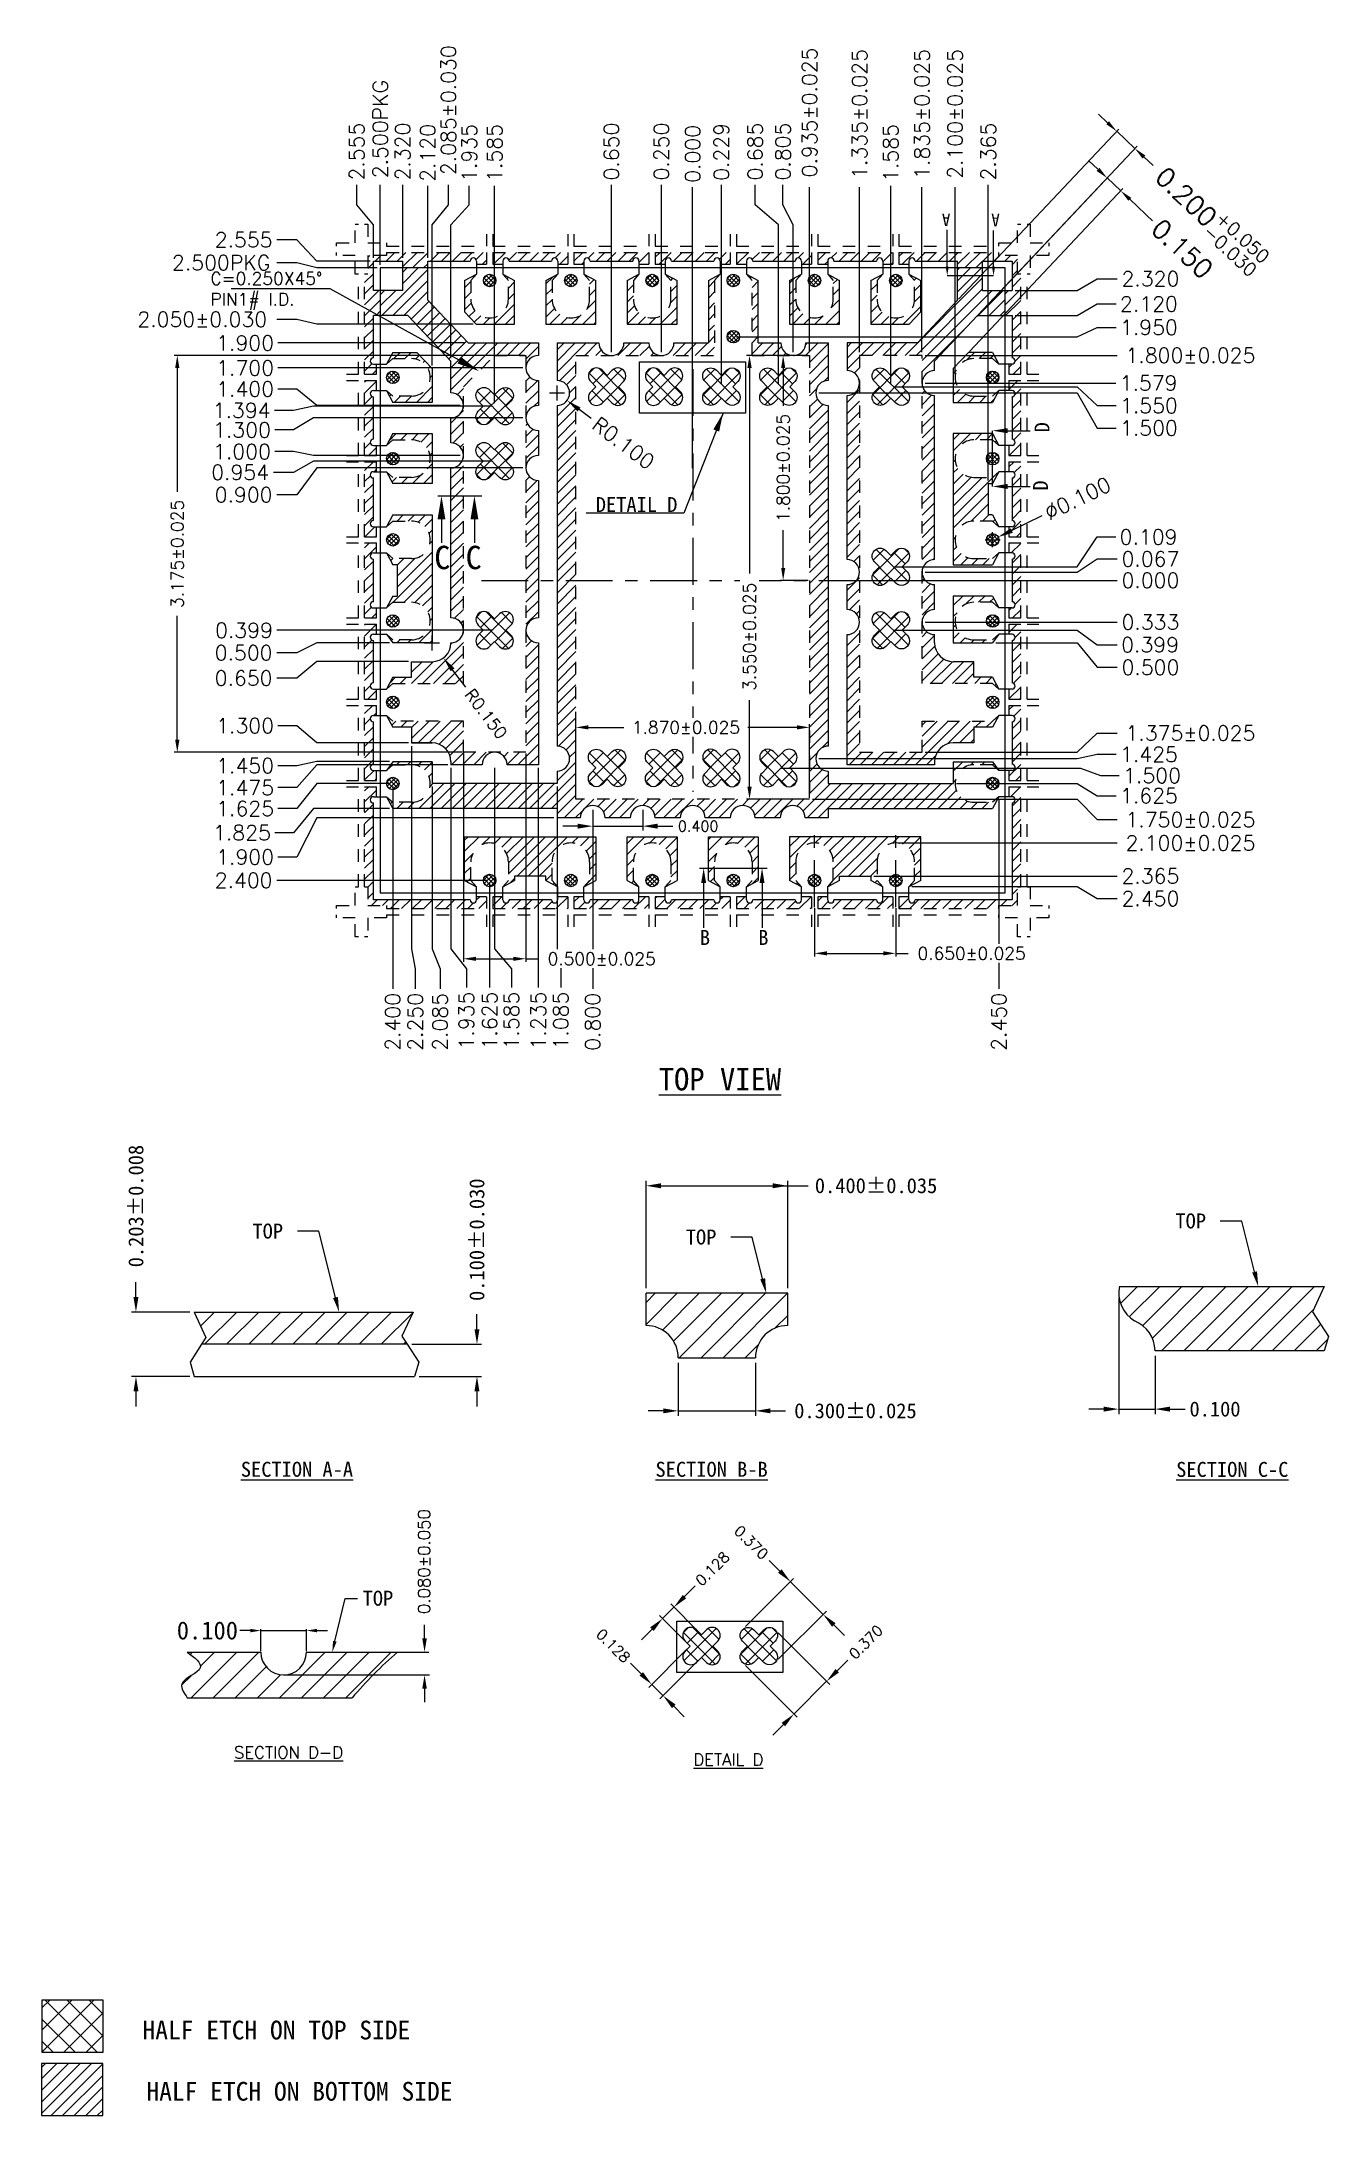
# Model space of a CAD drawing. Extents: x 2765.2 to 2775.5, y -71 to -54.4.
import ezdxf
from ezdxf import colors
from ezdxf.entities.mleader import LeaderData, LeaderLine
from ezdxf.enums import TextEntityAlignment as Align
from ezdxf.math import Vec2, Vec3

# ---------------------------------------------------------------- set-up
doc = ezdxf.new("R2010")
doc.units = 0
doc.header["$LTSCALE"] = 5
doc.header["$MEASUREMENT"] = 0
doc.header["$PDMODE"] = 3
for name, pattern in [('CENTER', [2, 1.25, -0.25, 0.25, -0.25]), ('HIDDEN', [0.375, 0.25, -0.125]), ('HIDDEN2', [4.7625, 3.175, -1.5875])]:
    doc.linetypes.add(name, pattern=pattern)
doc.layers.get('0').update_dxf_attribs({"linetype": 'CONTINUOUS'})
doc.layers.get('Defpoints').update_dxf_attribs({"linetype": 'CONTINUOUS'})
for name, color, linetype in [('1D', 4, 'CONTINUOUS'), ('DIM', 4, 'CONTINUOUS'), ('EACH', 4, 'CONTINUOUS'), ('ETCH', 4, 'CONTINUOUS'), ('PKG', 2, 'CONTINUOUS'), ('TOP-Half-E', 6, 'CONTINUOUS'), ('中心线', 1, 'CENTER')]:
    doc.layers.add(name, color=color, linetype=linetype)
doc.styles.add('SIMPLEX', font='SIMPLEX')
doc.styles.get("Standard").update_dxf_attribs({"font": 'romans.shx', "bigfont": 'bigfont.shx'})
doc.styles.add('宋体', font='SimSun.ttf')
doc.dimstyles.new('ISO-25', dxfattribs={"dimtxt": 0.13, "dimasz": 0.12, "dimexe": 0.025, "dimexo": 0.025, "dimgap": 0.025, "dimtad": 1, "dimdsep": 46, "dimtxsty": 'STANDARD', "dimcen": 2.5, "dimadec": 0, "dimazin": 0, "dimtfac": 1, "dimtmove": 0, "dimatfit": 3, "dimfxl": 1, "dimtfill": 1, "dimarcsym": 0})
doc.dimstyles.get("Standard").update_dxf_attribs({"dimscale": 0.12, "dimtxt": 1, "dimasz": 1, "dimexe": 0.3, "dimexo": 0.3, "dimgap": 0.3, "dimtad": 0, "dimdec": 3, "dimzin": 0, "dimdsep": 46, "dimtxsty": 'SIMPLEX', "dimcen": 0.5, "dimclrd": 256, "dimclre": 256, "dimclrt": 256, "dimadec": 0, "dimazin": 0, "dimtfac": 1, "dimtdec": 3, "dimtofl": 0, "dimtmove": 0, "dimatfit": 0, "dimfxl": 1, "dimtolj": 1, "dimtzin": 0, "dimlwd": -1, "dimlwe": -1, "dimarcsym": 0})
pattern_1 = [(225, (114.1073, -109.190807), (0.0441941738, -0.0441941738), [])]

msp = doc.modelspace()

# ---------------------------------------------------------------- texts
at = {"layer": 'DIM', "lineweight": 0, "style": '宋体'}
for s, p in [('HALF ETCH ON TOP SIDE', (2768.1746, -70.339)), ('HALF ETCH ON BOTTOM SIDE', (2768.5122, -70.8289))]:
    msp.add_text(s, height=0.15, dxfattribs=at).set_placement(p, align=Align.MIDDLE_RIGHT)
at = {"layer": 'DIM', "lineweight": 0, "attachment_point": 7, "style": '宋体'}
for s, insert, char_height, width, rotation in [('\\A1;A', (2772.4961, -55.8056), 0.1, 0.898595, 180), ('\\A1;A', (2772.8914, -55.8072), 0.1, 0.898595, 180), ('\\A1;D', (2773.2893, -57.5566), 0.12, 1.497658, 90), ('\\A1;D', (2773.2772, -58.0228), 0.12, 1.497658, 90)]:
    msp.add_mtext(s, dxfattribs=dict(at, insert=insert, char_height=char_height, width=width, rotation=rotation))
at = {"layer": 'DIM', "lineweight": 0, "char_height": 0.12, "width": 1.497658, "attachment_point": 7, "style": '宋体'}
for insert in [(2770.4915, -61.6578), (2770.9589, -61.6578)]:
    msp.add_mtext('\\A1;B', dxfattribs=dict(at, insert=insert))
at = {"layer": 'DIM', "lineweight": 0, "attachment_point": 5, "style": '宋体'}
for s, insert, char_height in [('{\\LTOP VIEW}', (2770.6523, -62.7326, -0.0476), 0.18), ('\\A1;0.400%%P0.035', (2771.9016, -63.5842, -0.0476), 0.12), ('TOP', (2767.0339, -63.9478, -0.0476), 0.12), ('TOP', (2774.4193, -63.8665, -0.0476), 0.12), ('TOP', (2770.5014, -63.9953, -0.0476), 0.12), ('\\A1;0.300±0.025', (2771.7366, -65.3852, -0.0476), 0.12), ('\\A1;0.100', (2774.6137, -65.371, -0.0476), 0.12), ('{\\LSECTION A-A}', (2767.2676, -65.8536, -0.0476), 0.12), ('{\\LSECTION B-B}', (2770.5856, -65.8536, -0.0476), 0.12), ('{\\LSECTION C-C}', (2774.7518, -65.8545, -0.0476), 0.12), ('\\A1;TOP', (2767.9155, -66.885), 0.12)]:
    msp.add_mtext(s, dxfattribs=dict(at, insert=insert, char_height=char_height))
at = {"layer": 'DIM', "lineweight": 0, "char_height": 0.12, "attachment_point": 5, "rotation": 90, "style": '宋体'}
for s, insert in [('\\A1;0.203±0.008', (2765.9794, -63.7467, -0.0476)), ('0.100±0.030', (2768.7079, -64.0158, -0.0476))]:
    msp.add_mtext(s, dxfattribs=dict(at, insert=insert))
at = {"layer": 'DIM', "lineweight": 0, "insert": (2768.2847, -66.5911), "char_height": 0.09697, "attachment_point": 5, "rotation": 90}
msp.add_mtext('{\\C4;0.080%%P0.050}', dxfattribs=at)
at = {"layer": 'DIM', "lineweight": 0, "insert": (2767.2004, -68.1177), "char_height": 0.096, "attachment_point": 5}
msp.add_mtext('\\A1;{\\LSECTION D-D}', dxfattribs=at)
at = {"layer": 'DIM', "insert": (2770.7193, -68.1753), "char_height": 0.096, "attachment_point": 5}
msp.add_mtext('\\A1;\\LDETAIL D', dxfattribs=at)

# ---------------------------------------------------------------- blocks, each defined once
blk = doc.blocks.new('*D1')
at = {"layer": 'Defpoints', "color": 0, "transparency": 16777216}
for p in [(2770.434, -57.868), (2770.434, -58.741)]:
    blk.add_point(p, dxfattribs=at)
at = {"layer": 'DIM', "color": 0, "lineweight": -2, "transparency": 16777216}
blk.add_line((2770.434, -57.843), (2770.434, -55.594), dxfattribs=at)
at = {"layer": 'DIM', "color": 0, "lineweight": 0, "transparency": 16777216, "insert": (2770.434, -55.329), "char_height": 0.12, "attachment_point": 5, "rotation": 90, "bg_fill": 3, "box_fill_scale": 1.25, "bg_fill_color": 257, "bg_fill_transparency": 0}
blk.add_mtext('0.000', dxfattribs=at)
at = {"layer": 'Defpoints', "color": 0, "transparency": 16777216}
blk.add_point((2770.434, -55.594), dxfattribs=at)
blk = doc.blocks.new('*D2')
at = {"layer": 'Defpoints', "color": 0, "transparency": 16777216}
for p in [(2770.434, -58.741), (2771.622, -58.741)]:
    blk.add_point(p, dxfattribs=at)
at = {"layer": 'DIM', "color": 0, "lineweight": -2, "transparency": 16777216}
blk.add_line((2771.647, -58.741), (2773.832, -58.741), dxfattribs=at)
at = {"layer": 'DIM', "color": 0, "lineweight": 0, "transparency": 16777216, "insert": (2774.097, -58.741), "char_height": 0.12, "attachment_point": 5, "bg_fill": 3, "box_fill_scale": 1.25, "bg_fill_color": 257, "bg_fill_transparency": 0}
blk.add_mtext('0.000', dxfattribs=at)
at = {"layer": 'Defpoints', "color": 0, "transparency": 16777216}
blk.add_point((2773.832, -58.741), dxfattribs=at)
blk = doc.blocks.new('*D3')
at = {"layer": 'Defpoints', "color": 0, "transparency": 16777216}
for p in [(2767.879, -56.186), (2770.434, -58.741)]:
    blk.add_point(p, dxfattribs=at)
at = {"layer": 'DIM', "color": 0, "lineweight": -2, "transparency": 16777216}
for p, q in [((2767.746, -55.735), (2767.746, -55.575)), ((2767.879, -55.895), (2767.746, -55.735)), ((2767.879, -56.161), (2767.879, -55.895))]:
    blk.add_line(p, q, dxfattribs=at)
at = {"layer": 'DIM', "color": 0, "lineweight": 0, "transparency": 16777216, "insert": (2767.746, -55.31), "char_height": 0.12, "attachment_point": 5, "rotation": 90, "bg_fill": 3, "box_fill_scale": 1.25, "bg_fill_color": 257, "bg_fill_transparency": 0}
blk.add_mtext('2.555', dxfattribs=at)
at = {"layer": 'Defpoints', "color": 0, "transparency": 16777216}
blk.add_point((2767.746, -55.575), dxfattribs=at)
blk = doc.blocks.new('*D4')
at = {"layer": 'Defpoints', "color": 0, "transparency": 16777216}
for p in [(2767.934, -56.241), (2770.434, -58.741)]:
    blk.add_point(p, dxfattribs=at)
at = {"layer": 'DIM', "color": 0, "lineweight": -2, "transparency": 16777216}
for p, q in [((2767.266, -56.199), (2767.106, -56.199)), ((2767.426, -56.241), (2767.266, -56.199)), ((2767.909, -56.241), (2767.426, -56.241))]:
    blk.add_line(p, q, dxfattribs=at)
at = {"layer": 'DIM', "color": 0, "lineweight": 0, "transparency": 16777216, "insert": (2766.661, -56.199), "char_height": 0.12, "attachment_point": 5, "bg_fill": 3, "box_fill_scale": 1.25, "bg_fill_color": 257, "bg_fill_transparency": 0}
blk.add_mtext('2.500PKG', dxfattribs=at)
at = {"layer": 'Defpoints', "color": 0, "transparency": 16777216}
blk.add_point((2767.106, -56.199), dxfattribs=at)
blk = doc.blocks.new('*D5')
at = {"layer": 'Defpoints', "color": 0, "transparency": 16777216}
for p in [(2767.934, -56.241), (2770.434, -58.741)]:
    blk.add_point(p, dxfattribs=at)
at = {"layer": 'DIM', "color": 0, "lineweight": -2, "transparency": 16777216}
blk.add_line((2767.934, -56.216), (2767.934, -55.575), dxfattribs=at)
at = {"layer": 'DIM', "color": 0, "lineweight": 0, "transparency": 16777216, "insert": (2767.934, -55.13), "char_height": 0.12, "attachment_point": 5, "rotation": 90, "bg_fill": 3, "box_fill_scale": 1.25, "bg_fill_color": 257, "bg_fill_transparency": 0}
blk.add_mtext('2.500PKG', dxfattribs=at)
at = {"layer": 'Defpoints', "color": 0, "transparency": 16777216}
blk.add_point((2767.934, -55.575), dxfattribs=at)
blk = doc.blocks.new('*D6')
at = {"layer": 'Defpoints', "color": 0, "transparency": 16777216}
for p in [(2767.879, -56.186), (2770.434, -58.741)]:
    blk.add_point(p, dxfattribs=at)
at = {"layer": 'DIM', "color": 0, "lineweight": -2, "transparency": 16777216}
for p, q in [((2767.266, -56.016), (2767.106, -56.016)), ((2767.426, -56.186), (2767.266, -56.016)), ((2767.854, -56.186), (2767.426, -56.186))]:
    blk.add_line(p, q, dxfattribs=at)
at = {"layer": 'DIM', "color": 0, "lineweight": 0, "transparency": 16777216, "insert": (2766.841, -56.016), "char_height": 0.12, "attachment_point": 5, "bg_fill": 3, "box_fill_scale": 1.25, "bg_fill_color": 257, "bg_fill_transparency": 0}
blk.add_mtext('2.555', dxfattribs=at)
at = {"layer": 'Defpoints', "color": 0, "transparency": 16777216}
blk.add_point((2767.106, -56.016), dxfattribs=at)
blk = doc.blocks.new('*D0')
at = {"layer": 'Defpoints', "color": 0, "transparency": 16777216}
for p in [(2767.343, -67.143), (2766.978, -67.315), (2767.343, -67.315)]:
    blk.add_point(p, dxfattribs=at)
at = {"layer": 'DIM', "linetype": 'Continuous', "lineweight": 0, "transparency": 16777216}
for p, q in [((2766.894, -67.143), (2766.81, -67.143)), ((2766.978, -67.309), (2766.978, -67.131)), ((2766.978, -67.143), (2767.343, -67.143)), ((2767.343, -67.309), (2767.343, -67.131)), ((2767.427, -67.143), (2767.511, -67.143))]:
    blk.add_line(p, q, dxfattribs=at)
at = {"layer": 'DIM', "transparency": 16777216}
for points in [[(2766.894, -67.157), (2766.894, -67.129), (2766.978, -67.143)], [(2767.427, -67.129), (2767.427, -67.157), (2767.343, -67.143)]]:
    blk.add_solid(points, dxfattribs=at)
at = {"layer": 'DIM', "lineweight": 0, "transparency": 16777216, "insert": (2766.551, -67.143), "char_height": 0.144, "attachment_point": 5, "style": '宋体'}
blk.add_mtext('\\A1;0.100', dxfattribs=at)
blk = doc.blocks.new('*D7')
at = {"layer": 'Defpoints', "color": 0, "transparency": 16777216}
for p in [(2770.434, -58.741), (2768.034, -60.366)]:
    blk.add_point(p, dxfattribs=at)
at = {"layer": 'DIM', "color": 0, "lineweight": -2, "transparency": 16777216}
blk.add_line((2768.034, -60.391), (2768.034, -62.008), dxfattribs=at)
at = {"layer": 'DIM', "color": 0, "lineweight": 0, "transparency": 16777216, "insert": (2768.034, -62.273), "char_height": 0.12, "attachment_point": 5, "rotation": 90, "bg_fill": 3, "box_fill_scale": 1.25, "bg_fill_color": 257, "bg_fill_transparency": 0}
blk.add_mtext('2.400', dxfattribs=at)
at = {"layer": 'Defpoints', "color": 0, "transparency": 16777216}
blk.add_point((2768.034, -62.008), dxfattribs=at)
blk = doc.blocks.new('*D8')
at = {"layer": 'Defpoints', "color": 0, "transparency": 16777216}
for p in [(2772.269, -56.941), (2770.434, -58.741)]:
    blk.add_point(p, dxfattribs=at)
at = {"layer": 'DIM', "color": 0, "lineweight": -2, "transparency": 16777216}
blk.add_line((2772.294, -56.941), (2773.832, -56.941), dxfattribs=at)
at = {"layer": 'DIM', "color": 0, "lineweight": 0, "transparency": 16777216, "insert": (2774.417, -56.941), "char_height": 0.12, "attachment_point": 5, "bg_fill": 3, "box_fill_scale": 1.25, "bg_fill_color": 257, "bg_fill_transparency": 0}
blk.add_mtext('\\A1;1.800%%p0.025', dxfattribs=at)
at = {"layer": 'Defpoints', "color": 0, "transparency": 16777216}
blk.add_point((2773.832, -56.941), dxfattribs=at)
blk = doc.blocks.new('*D9')
at = {"layer": 'Defpoints', "color": 0, "transparency": 16777216}
for p in [(2770.434, -58.741), (2772.269, -60.116)]:
    blk.add_point(p, dxfattribs=at)
at = {"layer": 'DIM', "color": 0, "lineweight": -2, "transparency": 16777216}
for p, q in [((2773.512, -60.116), (2773.672, -59.963)), ((2773.672, -59.963), (2773.832, -59.963)), ((2772.294, -60.116), (2773.512, -60.116))]:
    blk.add_line(p, q, dxfattribs=at)
at = {"layer": 'DIM', "color": 0, "lineweight": 0, "transparency": 16777216, "insert": (2774.417, -59.963), "char_height": 0.12, "attachment_point": 5, "bg_fill": 3, "box_fill_scale": 1.25, "bg_fill_color": 257, "bg_fill_transparency": 0}
blk.add_mtext('\\A1;1.375%%p0.025', dxfattribs=at)
at = {"layer": 'Defpoints', "color": 0, "transparency": 16777216}
blk.add_point((2773.832, -59.963), dxfattribs=at)
blk = doc.blocks.new('*D10')
at = {"layer": 'Defpoints', "color": 0, "transparency": 16777216}
for p in [(2770.434, -58.741), (2771.369, -60.491)]:
    blk.add_point(p, dxfattribs=at)
at = {"layer": 'DIM', "color": 0, "lineweight": -2, "transparency": 16777216}
for p, q in [((2771.394, -60.491), (2773.512, -60.491)), ((2773.512, -60.491), (2773.672, -60.655)), ((2773.672, -60.655), (2773.832, -60.655))]:
    blk.add_line(p, q, dxfattribs=at)
at = {"layer": 'DIM', "color": 0, "lineweight": 0, "transparency": 16777216, "insert": (2774.417, -60.655), "char_height": 0.12, "attachment_point": 5, "bg_fill": 3, "box_fill_scale": 1.25, "bg_fill_color": 257, "bg_fill_transparency": 0}
blk.add_mtext('\\A1;1.750%%p0.025', dxfattribs=at)
at = {"layer": 'Defpoints', "color": 0, "transparency": 16777216}
blk.add_point((2773.832, -60.655), dxfattribs=at)
blk = doc.blocks.new('*D11')
at = {"layer": 'Defpoints', "color": 0, "transparency": 16777216}
for p in [(2770.434, -58.741), (2772.059, -60.841)]:
    blk.add_point(p, dxfattribs=at)
at = {"layer": 'DIM', "color": 0, "lineweight": -2, "transparency": 16777216}
blk.add_line((2772.084, -60.841), (2773.832, -60.841), dxfattribs=at)
at = {"layer": 'DIM', "color": 0, "lineweight": 0, "transparency": 16777216, "insert": (2774.417, -60.841), "char_height": 0.12, "attachment_point": 5, "bg_fill": 3, "box_fill_scale": 1.25, "bg_fill_color": 257, "bg_fill_transparency": 0}
blk.add_mtext('\\A1;2.100%%p0.025', dxfattribs=at)
at = {"layer": 'Defpoints', "color": 0, "transparency": 16777216}
blk.add_point((2773.832, -60.841), dxfattribs=at)
blk = doc.blocks.new('*D12')
at = {"layer": 'Defpoints', "color": 0, "transparency": 16777216}
for p in [(2771.369, -56.941), (2770.434, -58.741)]:
    blk.add_point(p, dxfattribs=at)
at = {"layer": 'DIM', "color": 0, "lineweight": -2, "transparency": 16777216}
blk.add_line((2771.369, -56.916), (2771.369, -55.594), dxfattribs=at)
at = {"layer": 'DIM', "color": 0, "lineweight": 0, "transparency": 16777216, "insert": (2771.369, -54.997), "char_height": 0.12, "attachment_point": 5, "rotation": 90, "bg_fill": 3, "box_fill_scale": 1.25, "bg_fill_color": 257, "bg_fill_transparency": 0}
blk.add_mtext('\\A1;0.935%%p0.025', dxfattribs=at)
at = {"layer": 'Defpoints', "color": 0, "transparency": 16777216}
blk.add_point((2771.369, -55.594), dxfattribs=at)
blk = doc.blocks.new('*D13')
at = {"layer": 'Defpoints', "color": 0, "transparency": 16777216}
for p in [(2771.769, -56.941), (2770.434, -58.741)]:
    blk.add_point(p, dxfattribs=at)
at = {"layer": 'DIM', "color": 0, "lineweight": -2, "transparency": 16777216}
blk.add_line((2771.769, -56.916), (2771.769, -55.594), dxfattribs=at)
at = {"layer": 'DIM', "color": 0, "lineweight": 0, "transparency": 16777216, "insert": (2771.769, -55.009), "char_height": 0.12, "attachment_point": 5, "rotation": 90, "bg_fill": 3, "box_fill_scale": 1.25, "bg_fill_color": 257, "bg_fill_transparency": 0}
blk.add_mtext('\\A1;1.335%%p0.025', dxfattribs=at)
at = {"layer": 'Defpoints', "color": 0, "transparency": 16777216}
blk.add_point((2771.769, -55.594), dxfattribs=at)
blk = doc.blocks.new('*D14')
at = {"layer": 'Defpoints', "color": 0, "transparency": 16777216}
for p in [(2772.269, -56.941), (2770.434, -58.741)]:
    blk.add_point(p, dxfattribs=at)
at = {"layer": 'DIM', "color": 0, "lineweight": -2, "transparency": 16777216}
blk.add_line((2772.269, -56.916), (2772.269, -55.594), dxfattribs=at)
at = {"layer": 'DIM', "color": 0, "lineweight": 0, "transparency": 16777216, "insert": (2772.269, -55.009), "char_height": 0.12, "attachment_point": 5, "rotation": 90, "bg_fill": 3, "box_fill_scale": 1.25, "bg_fill_color": 257, "bg_fill_transparency": 0}
blk.add_mtext('\\A1;1.835%%p0.025', dxfattribs=at)
at = {"layer": 'Defpoints', "color": 0, "transparency": 16777216}
blk.add_point((2772.269, -55.594), dxfattribs=at)
blk = doc.blocks.new('*D15')
at = {"layer": 'Defpoints', "color": 0, "transparency": 16777216}
for p in [(2772.534, -57.116), (2770.434, -58.741)]:
    blk.add_point(p, dxfattribs=at)
at = {"layer": 'DIM', "color": 0, "lineweight": -2, "transparency": 16777216}
blk.add_line((2772.534, -57.091), (2772.534, -55.594), dxfattribs=at)
at = {"layer": 'DIM', "color": 0, "lineweight": 0, "transparency": 16777216, "insert": (2772.534, -55.009), "char_height": 0.12, "attachment_point": 5, "rotation": 90, "bg_fill": 3, "box_fill_scale": 1.25, "bg_fill_color": 257, "bg_fill_transparency": 0}
blk.add_mtext('\\A1;2.100%%p0.025', dxfattribs=at)
at = {"layer": 'Defpoints', "color": 0, "transparency": 16777216}
blk.add_point((2772.534, -55.594), dxfattribs=at)
blk = doc.blocks.new('*D16')
at = {"layer": 'Defpoints', "color": 0, "transparency": 16777216}
for p in [(2770.434, -58.741), (2769.199, -60.216)]:
    blk.add_point(p, dxfattribs=at)
at = {"layer": 'DIM', "color": 0, "lineweight": -2, "transparency": 16777216}
blk.add_line((2769.199, -60.241), (2769.199, -62.008), dxfattribs=at)
at = {"layer": 'DIM', "color": 0, "lineweight": 0, "transparency": 16777216, "insert": (2769.199, -62.262), "char_height": 0.12, "attachment_point": 5, "rotation": 90, "bg_fill": 3, "box_fill_scale": 1.25, "bg_fill_color": 257, "bg_fill_transparency": 0}
blk.add_mtext('1.235', dxfattribs=at)
at = {"layer": 'Defpoints', "color": 0, "transparency": 16777216}
blk.add_point((2769.199, -62.008), dxfattribs=at)
blk = doc.blocks.new('*D17')
at = {"layer": 'Defpoints', "color": 0, "transparency": 16777216}
for p in [(2770.434, -58.741), (2769.349, -60.366)]:
    blk.add_point(p, dxfattribs=at)
at = {"layer": 'DIM', "color": 0, "lineweight": -2, "transparency": 16777216}
for p, q in [((2769.349, -60.391), (2769.349, -61.688)), ((2769.349, -61.688), (2769.379, -61.848)), ((2769.379, -61.848), (2769.379, -62.008))]:
    blk.add_line(p, q, dxfattribs=at)
at = {"layer": 'DIM', "color": 0, "lineweight": 0, "transparency": 16777216, "insert": (2769.379, -62.262), "char_height": 0.12, "attachment_point": 5, "rotation": 90, "bg_fill": 3, "box_fill_scale": 1.25, "bg_fill_color": 257, "bg_fill_transparency": 0}
blk.add_mtext('1.085', dxfattribs=at)
at = {"layer": 'Defpoints', "color": 0, "transparency": 16777216}
blk.add_point((2769.379, -62.008), dxfattribs=at)
blk = doc.blocks.new('*D18')
at = {"layer": 'Defpoints', "color": 0, "transparency": 16777216}
for p in [(2770.434, -58.741), (2768.809, -61.141)]:
    blk.add_point(p, dxfattribs=at)
at = {"layer": 'DIM', "color": 0, "lineweight": -2, "transparency": 16777216}
blk.add_line((2768.809, -61.166), (2768.809, -62.008), dxfattribs=at)
at = {"layer": 'DIM', "color": 0, "lineweight": 0, "transparency": 16777216, "insert": (2768.809, -62.262), "char_height": 0.12, "attachment_point": 5, "rotation": 90, "bg_fill": 3, "box_fill_scale": 1.25, "bg_fill_color": 257, "bg_fill_transparency": 0}
blk.add_mtext('1.625', dxfattribs=at)
at = {"layer": 'Defpoints', "color": 0, "transparency": 16777216}
blk.add_point((2768.809, -62.008), dxfattribs=at)
blk = doc.blocks.new('*D19')
at = {"layer": 'Defpoints', "color": 0, "transparency": 16777216}
for p in [(2770.434, -58.741), (2768.034, -60.366)]:
    blk.add_point(p, dxfattribs=at)
at = {"layer": 'DIM', "color": 0, "lineweight": -2, "transparency": 16777216}
for p, q in [((2767.426, -60.366), (2767.266, -60.566)), ((2768.009, -60.366), (2767.426, -60.366)), ((2767.266, -60.566), (2767.106, -60.566))]:
    blk.add_line(p, q, dxfattribs=at)
at = {"layer": 'DIM', "color": 0, "lineweight": 0, "transparency": 16777216, "insert": (2766.853, -60.566), "char_height": 0.12, "attachment_point": 5, "bg_fill": 3, "box_fill_scale": 1.25, "bg_fill_color": 257, "bg_fill_transparency": 0}
blk.add_mtext('1.625', dxfattribs=at)
at = {"layer": 'Defpoints', "color": 0, "transparency": 16777216}
blk.add_point((2767.106, -60.566), dxfattribs=at)
blk = doc.blocks.new('*D20')
at = {"layer": 'Defpoints', "color": 0, "transparency": 16777216}
for p in [(2770.434, -58.741), (2768.809, -61.141)]:
    blk.add_point(p, dxfattribs=at)
at = {"layer": 'DIM', "color": 0, "lineweight": -2, "transparency": 16777216}
blk.add_line((2768.784, -61.141), (2767.106, -61.141), dxfattribs=at)
at = {"layer": 'DIM', "color": 0, "lineweight": 0, "transparency": 16777216, "insert": (2766.841, -61.141), "char_height": 0.12, "attachment_point": 5, "bg_fill": 3, "box_fill_scale": 1.25, "bg_fill_color": 257, "bg_fill_transparency": 0}
blk.add_mtext('2.400', dxfattribs=at)
at = {"layer": 'Defpoints', "color": 0, "transparency": 16777216}
blk.add_point((2767.106, -61.141), dxfattribs=at)
blk = doc.blocks.new('*D21')
at = {"layer": 'Defpoints', "color": 0, "transparency": 16777216}
for p in [(2768.499, -56.987), (2770.434, -58.741)]:
    blk.add_point(p, dxfattribs=at)
at = {"layer": 'DIM', "color": 0, "lineweight": -2, "transparency": 16777216}
for p, q in [((2768.646, -55.735), (2768.646, -55.575)), ((2768.499, -55.895), (2768.646, -55.735)), ((2768.499, -56.962), (2768.499, -55.895))]:
    blk.add_line(p, q, dxfattribs=at)
at = {"layer": 'DIM', "color": 0, "lineweight": 0, "transparency": 16777216, "insert": (2768.646, -55.321), "char_height": 0.12, "attachment_point": 5, "rotation": 90, "bg_fill": 3, "box_fill_scale": 1.25, "bg_fill_color": 257, "bg_fill_transparency": 0}
blk.add_mtext('1.935', dxfattribs=at)
at = {"layer": 'Defpoints', "color": 0, "transparency": 16777216}
blk.add_point((2768.646, -55.575), dxfattribs=at)
blk = doc.blocks.new('*D22')
at = {"layer": 'Defpoints', "color": 0, "transparency": 16777216}
for p in [(2770.434, -58.741), (2769.349, -60.641)]:
    blk.add_point(p, dxfattribs=at)
at = {"layer": 'DIM', "color": 0, "lineweight": -2, "transparency": 16777216}
for p, q in [((2767.426, -60.641), (2767.266, -60.954)), ((2769.324, -60.641), (2767.426, -60.641)), ((2767.266, -60.954), (2767.106, -60.954))]:
    blk.add_line(p, q, dxfattribs=at)
at = {"layer": 'DIM', "color": 0, "lineweight": 0, "transparency": 16777216, "insert": (2766.853, -60.954), "char_height": 0.12, "attachment_point": 5, "bg_fill": 3, "box_fill_scale": 1.25, "bg_fill_color": 257, "bg_fill_transparency": 0}
blk.add_mtext('1.900', dxfattribs=at)
at = {"layer": 'Defpoints', "color": 0, "transparency": 16777216}
blk.add_point((2767.106, -60.954), dxfattribs=at)
blk = doc.blocks.new('*D23')
at = {"layer": 'Defpoints', "color": 0, "transparency": 16777216}
for p in [(2770.434, -58.741), (2768.034, -60.566)]:
    blk.add_point(p, dxfattribs=at)
at = {"layer": 'DIM', "color": 0, "lineweight": -2, "transparency": 16777216}
for p, q in [((2767.401, -60.566), (2767.241, -60.76)), ((2768.009, -60.566), (2767.401, -60.566)), ((2767.241, -60.76), (2767.081, -60.76))]:
    blk.add_line(p, q, dxfattribs=at)
at = {"layer": 'DIM', "color": 0, "lineweight": 0, "transparency": 16777216, "insert": (2766.828, -60.76), "char_height": 0.12, "attachment_point": 5, "bg_fill": 3, "box_fill_scale": 1.25, "bg_fill_color": 257, "bg_fill_transparency": 0}
blk.add_mtext('1.825', dxfattribs=at)
at = {"layer": 'Defpoints', "color": 0, "transparency": 16777216}
blk.add_point((2767.081, -60.76), dxfattribs=at)
blk = doc.blocks.new('*D24')
at = {"layer": 'Defpoints', "color": 0, "transparency": 16777216}
for p in [(2770.434, -58.741), (2768.499, -60.216)]:
    blk.add_point(p, dxfattribs=at)
at = {"layer": 'DIM', "color": 0, "lineweight": -2, "transparency": 16777216}
for p, q in [((2767.426, -60.216), (2767.266, -60.399)), ((2768.474, -60.216), (2767.426, -60.216)), ((2767.266, -60.399), (2767.106, -60.399))]:
    blk.add_line(p, q, dxfattribs=at)
at = {"layer": 'DIM', "color": 0, "lineweight": 0, "transparency": 16777216, "insert": (2766.853, -60.399), "char_height": 0.12, "attachment_point": 5, "bg_fill": 3, "box_fill_scale": 1.25, "bg_fill_color": 257, "bg_fill_transparency": 0}
blk.add_mtext('1.475', dxfattribs=at)
at = {"layer": 'Defpoints', "color": 0, "transparency": 16777216}
blk.add_point((2767.106, -60.399), dxfattribs=at)
blk = doc.blocks.new('*D25')
at = {"layer": 'Defpoints', "color": 0, "transparency": 16777216}
for p in [(2770.434, -58.741), (2768.184, -60.041)]:
    blk.add_point(p, dxfattribs=at)
at = {"layer": 'DIM', "color": 0, "lineweight": -2, "transparency": 16777216}
for p, q in [((2767.266, -59.904), (2767.106, -59.904)), ((2767.426, -60.041), (2767.266, -59.904)), ((2768.159, -60.041), (2767.426, -60.041))]:
    blk.add_line(p, q, dxfattribs=at)
at = {"layer": 'DIM', "color": 0, "lineweight": 0, "transparency": 16777216, "insert": (2766.853, -59.904), "char_height": 0.12, "attachment_point": 5, "bg_fill": 3, "box_fill_scale": 1.25, "bg_fill_color": 257, "bg_fill_transparency": 0}
blk.add_mtext('1.300', dxfattribs=at)
at = {"layer": 'Defpoints', "color": 0, "transparency": 16777216}
blk.add_point((2767.106, -59.904), dxfattribs=at)
blk = doc.blocks.new('*D26')
at = {"layer": 'Defpoints', "color": 0, "transparency": 16777216}
for p in [(2770.434, -58.741), (2768.184, -59.391)]:
    blk.add_point(p, dxfattribs=at)
at = {"layer": 'DIM', "color": 0, "lineweight": -2, "transparency": 16777216}
for p, q in [((2767.426, -59.391), (2767.266, -59.523)), ((2768.159, -59.391), (2767.426, -59.391)), ((2767.266, -59.523), (2767.106, -59.523))]:
    blk.add_line(p, q, dxfattribs=at)
at = {"layer": 'DIM', "color": 0, "lineweight": 0, "transparency": 16777216, "insert": (2766.841, -59.523), "char_height": 0.12, "attachment_point": 5, "bg_fill": 3, "box_fill_scale": 1.25, "bg_fill_color": 257, "bg_fill_transparency": 0}
blk.add_mtext('0.650', dxfattribs=at)
at = {"layer": 'Defpoints', "color": 0, "transparency": 16777216}
blk.add_point((2767.106, -59.523), dxfattribs=at)
blk = doc.blocks.new('*D27')
at = {"layer": 'Defpoints', "color": 0, "transparency": 16777216}
for p in [(2768.637, -56.841), (2770.434, -58.741)]:
    blk.add_point(p, dxfattribs=at)
at = {"layer": 'DIM', "color": 0, "lineweight": -2, "transparency": 16777216}
blk.add_line((2768.612, -56.841), (2767.106, -56.841), dxfattribs=at)
at = {"layer": 'DIM', "color": 0, "lineweight": 0, "transparency": 16777216, "insert": (2766.853, -56.841), "char_height": 0.12, "attachment_point": 5, "bg_fill": 3, "box_fill_scale": 1.25, "bg_fill_color": 257, "bg_fill_transparency": 0}
blk.add_mtext('1.900', dxfattribs=at)
at = {"layer": 'Defpoints', "color": 0, "transparency": 16777216}
blk.add_point((2767.106, -56.841), dxfattribs=at)
blk = doc.blocks.new('*D28')
at = {"layer": 'Defpoints', "color": 0, "transparency": 16777216}
for p in [(2770.434, -58.741), (2768.184, -60.041)]:
    blk.add_point(p, dxfattribs=at)
at = {"layer": 'DIM', "color": 0, "lineweight": -2, "transparency": 16777216}
for p, q in [((2768.184, -60.066), (2768.184, -61.688)), ((2768.184, -61.688), (2768.214, -61.848)), ((2768.214, -61.848), (2768.214, -62.008))]:
    blk.add_line(p, q, dxfattribs=at)
at = {"layer": 'DIM', "color": 0, "lineweight": 0, "transparency": 16777216, "insert": (2768.214, -62.273), "char_height": 0.12, "attachment_point": 5, "rotation": 90, "bg_fill": 3, "box_fill_scale": 1.25, "bg_fill_color": 257, "bg_fill_transparency": 0}
blk.add_mtext('2.250', dxfattribs=at)
at = {"layer": 'Defpoints', "color": 0, "transparency": 16777216}
blk.add_point((2768.214, -62.008), dxfattribs=at)
blk = doc.blocks.new('*D29')
at = {"layer": 'Defpoints', "color": 0, "transparency": 16777216}
for p in [(2770.434, -58.741), (2768.499, -60.216)]:
    blk.add_point(p, dxfattribs=at)
at = {"layer": 'DIM', "color": 0, "lineweight": -2, "transparency": 16777216}
for p, q in [((2768.499, -60.241), (2768.499, -61.688)), ((2768.499, -61.688), (2768.623, -61.848)), ((2768.623, -61.848), (2768.623, -62.008))]:
    blk.add_line(p, q, dxfattribs=at)
at = {"layer": 'DIM', "color": 0, "lineweight": 0, "transparency": 16777216, "insert": (2768.623, -62.262), "char_height": 0.12, "attachment_point": 5, "rotation": 90, "bg_fill": 3, "box_fill_scale": 1.25, "bg_fill_color": 257, "bg_fill_transparency": 0}
blk.add_mtext('1.935', dxfattribs=at)
at = {"layer": 'Defpoints', "color": 0, "transparency": 16777216}
blk.add_point((2768.623, -62.008), dxfattribs=at)
blk = doc.blocks.new('*D30')
at = {"layer": 'Defpoints', "color": 0, "transparency": 16777216}
for p in [(2770.434, -58.741), (2772.519, -60.366)]:
    blk.add_point(p, dxfattribs=at)
at = {"layer": 'DIM', "color": 0, "lineweight": -2, "transparency": 16777216}
for p, q in [((2772.544, -60.366), (2773.512, -60.366)), ((2773.512, -60.366), (2773.672, -60.464)), ((2773.672, -60.464), (2773.832, -60.464))]:
    blk.add_line(p, q, dxfattribs=at)
at = {"layer": 'DIM', "color": 0, "lineweight": 0, "transparency": 16777216, "insert": (2774.085, -60.464), "char_height": 0.12, "attachment_point": 5, "bg_fill": 3, "box_fill_scale": 1.25, "bg_fill_color": 257, "bg_fill_transparency": 0}
blk.add_mtext('1.625', dxfattribs=at)
at = {"layer": 'Defpoints', "color": 0, "transparency": 16777216}
blk.add_point((2773.832, -60.464), dxfattribs=at)
blk = doc.blocks.new('*D31')
at = {"layer": 'Defpoints', "color": 0, "transparency": 16777216}
for p in [(2770.434, -58.741), (2768.349, -60.366)]:
    blk.add_point(p, dxfattribs=at)
at = {"layer": 'DIM', "color": 0, "lineweight": -2, "transparency": 16777216}
for p, q in [((2768.349, -60.391), (2768.349, -61.688)), ((2768.349, -61.688), (2768.413, -61.848)), ((2768.413, -61.848), (2768.413, -62.008))]:
    blk.add_line(p, q, dxfattribs=at)
at = {"layer": 'DIM', "color": 0, "lineweight": 0, "transparency": 16777216, "insert": (2768.413, -62.273), "char_height": 0.12, "attachment_point": 5, "rotation": 90, "bg_fill": 3, "box_fill_scale": 1.25, "bg_fill_color": 257, "bg_fill_transparency": 0}
blk.add_mtext('2.085', dxfattribs=at)
at = {"layer": 'Defpoints', "color": 0, "transparency": 16777216}
blk.add_point((2768.413, -62.008), dxfattribs=at)
blk = doc.blocks.new('*D32')
at = {"layer": 'Defpoints', "color": 0, "transparency": 16777216}
for p in [(2770.434, -58.741), (2768.849, -60.216)]:
    blk.add_point(p, dxfattribs=at)
at = {"layer": 'DIM', "color": 0, "lineweight": -2, "transparency": 16777216}
for p, q in [((2768.849, -60.241), (2768.849, -61.688)), ((2768.849, -61.688), (2768.984, -61.848)), ((2768.984, -61.848), (2768.984, -62.008))]:
    blk.add_line(p, q, dxfattribs=at)
at = {"layer": 'DIM', "color": 0, "lineweight": 0, "transparency": 16777216, "insert": (2768.984, -62.262), "char_height": 0.12, "attachment_point": 5, "rotation": 90, "bg_fill": 3, "box_fill_scale": 1.25, "bg_fill_color": 257, "bg_fill_transparency": 0}
blk.add_mtext('1.585', dxfattribs=at)
at = {"layer": 'Defpoints', "color": 0, "transparency": 16777216}
blk.add_point((2768.984, -62.008), dxfattribs=at)
blk = doc.blocks.new('*D33')
at = {"layer": 'Defpoints', "color": 0, "transparency": 16777216}
for p in [(2770.434, -58.741), (2769.634, -60.641)]:
    blk.add_point(p, dxfattribs=at)
at = {"layer": 'DIM', "color": 0, "lineweight": -2, "transparency": 16777216}
blk.add_line((2769.634, -60.666), (2769.634, -62.008), dxfattribs=at)
at = {"layer": 'DIM', "color": 0, "lineweight": 0, "transparency": 16777216, "insert": (2769.634, -62.273), "char_height": 0.12, "attachment_point": 5, "rotation": 90, "bg_fill": 3, "box_fill_scale": 1.25, "bg_fill_color": 257, "bg_fill_transparency": 0}
blk.add_mtext('0.800', dxfattribs=at)
at = {"layer": 'Defpoints', "color": 0, "transparency": 16777216}
blk.add_point((2769.634, -62.008), dxfattribs=at)
blk = doc.blocks.new('*D34')
at = {"layer": 'Defpoints', "color": 0, "transparency": 16777216}
for p in [(2769.634, -60.541), (2770.034, -60.541), (2770.034, -60.707)]:
    blk.add_point(p, dxfattribs=at)
at = {"layer": 'DIM', "transparency": 16777216}
for p, q in [((2769.514, -60.707), (2769.394, -60.707)), ((2769.634, -60.577), (2769.634, -60.743)), ((2769.634, -60.707), (2770.034, -60.707)), ((2770.034, -60.577), (2770.034, -60.743)), ((2770.154, -60.707), (2770.274, -60.707))]:
    blk.add_line(p, q, dxfattribs=at)
for points in [[(2769.514, -60.727), (2769.514, -60.687), (2769.634, -60.707)], [(2770.154, -60.687), (2770.154, -60.727), (2770.034, -60.707)]]:
    blk.add_solid(points, dxfattribs=at)
at = {"layer": 'DIM', "transparency": 16777216, "insert": (2770.478, -60.707), "char_height": 0.084, "attachment_point": 5, "style": 'SIMPLEX', "bg_fill": 3, "box_fill_scale": 1.25, "bg_fill_color": 257, "bg_fill_transparency": 0}
blk.add_mtext('\\A1;0.400', dxfattribs=at)
blk = doc.blocks.new('*D35')
at = {"layer": 'Defpoints', "color": 0, "transparency": 16777216}
for p in [(2770.434, -58.741), (2771.419, -60.166)]:
    blk.add_point(p, dxfattribs=at)
at = {"layer": 'DIM', "color": 0, "lineweight": -2, "transparency": 16777216}
for p, q in [((2771.444, -60.166), (2773.512, -60.166)), ((2773.512, -60.166), (2773.672, -60.132)), ((2773.672, -60.132), (2773.832, -60.132))]:
    blk.add_line(p, q, dxfattribs=at)
at = {"layer": 'DIM', "color": 0, "lineweight": 0, "transparency": 16777216, "insert": (2774.085, -60.132), "char_height": 0.12, "attachment_point": 5, "bg_fill": 3, "box_fill_scale": 1.25, "bg_fill_color": 257, "bg_fill_transparency": 0}
blk.add_mtext('1.425', dxfattribs=at)
at = {"layer": 'Defpoints', "color": 0, "transparency": 16777216}
blk.add_point((2773.832, -60.132), dxfattribs=at)
blk = doc.blocks.new('*D36')
at = {"layer": 'Defpoints', "color": 0, "transparency": 16777216}
for p in [(2770.434, -58.741), (2772.269, -59.075)]:
    blk.add_point(p, dxfattribs=at)
at = {"layer": 'DIM', "color": 0, "lineweight": -2, "transparency": 16777216}
blk.add_line((2772.294, -59.075), (2773.832, -59.075), dxfattribs=at)
at = {"layer": 'DIM', "color": 0, "lineweight": 0, "transparency": 16777216, "insert": (2774.097, -59.075), "char_height": 0.12, "attachment_point": 5, "bg_fill": 3, "box_fill_scale": 1.25, "bg_fill_color": 257, "bg_fill_transparency": 0}
blk.add_mtext('0.333', dxfattribs=at)
at = {"layer": 'Defpoints', "color": 0, "transparency": 16777216}
blk.add_point((2773.832, -59.075), dxfattribs=at)
blk = doc.blocks.new('*D37')
at = {"layer": 'Defpoints', "color": 0, "transparency": 16777216}
for p in [(2770.434, -58.741), (2772.269, -58.675)]:
    blk.add_point(p, dxfattribs=at)
at = {"layer": 'DIM', "color": 0, "lineweight": -2, "transparency": 16777216}
for p, q in [((2773.512, -58.675), (2773.672, -58.569)), ((2773.672, -58.569), (2773.832, -58.569)), ((2772.294, -58.675), (2773.512, -58.675))]:
    blk.add_line(p, q, dxfattribs=at)
at = {"layer": 'DIM', "color": 0, "lineweight": 0, "transparency": 16777216, "insert": (2774.097, -58.569), "char_height": 0.12, "attachment_point": 5, "bg_fill": 3, "box_fill_scale": 1.25, "bg_fill_color": 257, "bg_fill_transparency": 0}
blk.add_mtext('0.067', dxfattribs=at)
at = {"layer": 'Defpoints', "color": 0, "transparency": 16777216}
blk.add_point((2773.832, -58.569), dxfattribs=at)
blk = doc.blocks.new('*D38')
at = {"layer": 'Defpoints', "color": 0, "transparency": 16777216}
for p in [(2772.269, -57.162), (2770.434, -58.741)]:
    blk.add_point(p, dxfattribs=at)
at = {"layer": 'DIM', "color": 0, "lineweight": -2, "transparency": 16777216}
blk.add_line((2772.294, -57.162), (2773.832, -57.162), dxfattribs=at)
at = {"layer": 'DIM', "color": 0, "lineweight": 0, "transparency": 16777216, "insert": (2774.082, -57.162), "char_height": 0.12, "attachment_point": 5, "bg_fill": 3, "box_fill_scale": 1.25, "bg_fill_color": 257, "bg_fill_transparency": 0}
blk.add_mtext('1.579', dxfattribs=at)
at = {"layer": 'Defpoints', "color": 0, "transparency": 16777216}
blk.add_point((2773.832, -57.162), dxfattribs=at)
blk = doc.blocks.new('*D39')
at = {"layer": 'Defpoints', "color": 0, "transparency": 16777216}
for p in [(2771.419, -57.241), (2770.434, -58.741)]:
    blk.add_point(p, dxfattribs=at)
at = {"layer": 'DIM', "color": 0, "lineweight": -2, "transparency": 16777216}
for p, q in [((2771.444, -57.241), (2773.512, -57.241)), ((2773.512, -57.241), (2773.672, -57.522)), ((2773.672, -57.522), (2773.832, -57.522))]:
    blk.add_line(p, q, dxfattribs=at)
at = {"layer": 'DIM', "color": 0, "lineweight": 0, "transparency": 16777216, "insert": (2774.085, -57.522), "char_height": 0.12, "attachment_point": 5, "bg_fill": 3, "box_fill_scale": 1.25, "bg_fill_color": 257, "bg_fill_transparency": 0}
blk.add_mtext('1.500', dxfattribs=at)
at = {"layer": 'Defpoints', "color": 0, "transparency": 16777216}
blk.add_point((2773.832, -57.522), dxfattribs=at)
blk = doc.blocks.new('*D40')
at = {"layer": 'Defpoints', "color": 0, "transparency": 16777216}
for p in [(2769.784, -56.941), (2770.434, -58.741)]:
    blk.add_point(p, dxfattribs=at)
at = {"layer": 'DIM', "color": 0, "lineweight": -2, "transparency": 16777216}
blk.add_line((2769.784, -56.916), (2769.784, -55.575), dxfattribs=at)
at = {"layer": 'DIM', "color": 0, "lineweight": 0, "transparency": 16777216, "insert": (2769.784, -55.31), "char_height": 0.12, "attachment_point": 5, "rotation": 90, "bg_fill": 3, "box_fill_scale": 1.25, "bg_fill_color": 257, "bg_fill_transparency": 0}
blk.add_mtext('0.650', dxfattribs=at)
at = {"layer": 'Defpoints', "color": 0, "transparency": 16777216}
blk.add_point((2769.784, -55.575), dxfattribs=at)
blk = doc.blocks.new('*D41')
at = {"layer": 'Defpoints', "color": 0, "transparency": 16777216}
for p in [(2770.184, -56.941), (2770.434, -58.741)]:
    blk.add_point(p, dxfattribs=at)
at = {"layer": 'DIM', "color": 0, "lineweight": -2, "transparency": 16777216}
blk.add_line((2770.184, -56.916), (2770.184, -55.575), dxfattribs=at)
at = {"layer": 'DIM', "color": 0, "lineweight": 0, "transparency": 16777216, "insert": (2770.184, -55.31), "char_height": 0.12, "attachment_point": 5, "rotation": 90, "bg_fill": 3, "box_fill_scale": 1.25, "bg_fill_color": 257, "bg_fill_transparency": 0}
blk.add_mtext('0.250', dxfattribs=at)
at = {"layer": 'Defpoints', "color": 0, "transparency": 16777216}
blk.add_point((2770.184, -55.575), dxfattribs=at)
blk = doc.blocks.new('*D42')
at = {"layer": 'Defpoints', "color": 0, "transparency": 16777216}
for p in [(2771.239, -56.941), (2770.434, -58.741)]:
    blk.add_point(p, dxfattribs=at)
at = {"layer": 'DIM', "color": 0, "lineweight": -2, "transparency": 16777216}
for p, q in [((2771.156, -55.735), (2771.156, -55.575)), ((2771.239, -55.895), (2771.156, -55.735)), ((2771.239, -56.916), (2771.239, -55.895))]:
    blk.add_line(p, q, dxfattribs=at)
at = {"layer": 'DIM', "color": 0, "lineweight": 0, "transparency": 16777216, "insert": (2771.156, -55.31), "char_height": 0.12, "attachment_point": 5, "rotation": 90, "bg_fill": 3, "box_fill_scale": 1.25, "bg_fill_color": 257, "bg_fill_transparency": 0}
blk.add_mtext('0.805', dxfattribs=at)
at = {"layer": 'Defpoints', "color": 0, "transparency": 16777216}
blk.add_point((2771.156, -55.575), dxfattribs=at)
blk = doc.blocks.new('*D43')
at = {"layer": 'Defpoints', "color": 0, "transparency": 16777216}
for p in [(2770.434, -58.741), (2768.849, -59.14)]:
    blk.add_point(p, dxfattribs=at)
at = {"layer": 'DIM', "color": 0, "lineweight": -2, "transparency": 16777216}
blk.add_line((2768.824, -59.14), (2767.106, -59.14), dxfattribs=at)
at = {"layer": 'DIM', "color": 0, "lineweight": 0, "transparency": 16777216, "insert": (2766.844, -59.14), "char_height": 0.12, "attachment_point": 5, "bg_fill": 3, "box_fill_scale": 1.25, "bg_fill_color": 257, "bg_fill_transparency": 0}
blk.add_mtext('0.399', dxfattribs=at)
at = {"layer": 'Defpoints', "color": 0, "transparency": 16777216}
blk.add_point((2767.106, -59.14), dxfattribs=at)
blk = doc.blocks.new('*D44')
at = {"layer": 'Defpoints', "color": 0, "transparency": 16777216}
for p in [(2768.599, -57.741), (2770.434, -58.741)]:
    blk.add_point(p, dxfattribs=at)
at = {"layer": 'DIM', "color": 0, "lineweight": -2, "transparency": 16777216}
for p, q in [((2767.241, -57.71), (2767.081, -57.71)), ((2767.401, -57.741), (2767.241, -57.71)), ((2768.574, -57.741), (2767.401, -57.741))]:
    blk.add_line(p, q, dxfattribs=at)
at = {"layer": 'DIM', "color": 0, "lineweight": 0, "transparency": 16777216, "insert": (2766.828, -57.71), "char_height": 0.12, "attachment_point": 5, "bg_fill": 3, "box_fill_scale": 1.25, "bg_fill_color": 257, "bg_fill_transparency": 0}
blk.add_mtext('1.000', dxfattribs=at)
at = {"layer": 'Defpoints', "color": 0, "transparency": 16777216}
blk.add_point((2767.081, -57.71), dxfattribs=at)
blk = doc.blocks.new('*D45')
at = {"layer": 'Defpoints', "color": 0, "transparency": 16777216}
for p in [(2769.099, -57.841), (2770.434, -58.741)]:
    blk.add_point(p, dxfattribs=at)
at = {"layer": 'DIM', "color": 0, "lineweight": -2, "transparency": 16777216}
for p, q in [((2767.426, -57.841), (2767.266, -58.056)), ((2769.074, -57.841), (2767.426, -57.841)), ((2767.266, -58.056), (2767.106, -58.056))]:
    blk.add_line(p, q, dxfattribs=at)
at = {"layer": 'DIM', "color": 0, "lineweight": 0, "transparency": 16777216, "insert": (2766.841, -58.056), "char_height": 0.12, "attachment_point": 5, "bg_fill": 3, "box_fill_scale": 1.25, "bg_fill_color": 257, "bg_fill_transparency": 0}
blk.add_mtext('0.900', dxfattribs=at)
at = {"layer": 'Defpoints', "color": 0, "transparency": 16777216}
blk.add_point((2767.106, -58.056), dxfattribs=at)
blk = doc.blocks.new('*D46')
at = {"layer": 'Defpoints', "color": 0, "transparency": 16777216}
for p in [(2769.099, -57.441), (2770.434, -58.741)]:
    blk.add_point(p, dxfattribs=at)
at = {"layer": 'DIM', "color": 0, "lineweight": -2, "transparency": 16777216}
for p, q in [((2767.241, -57.537), (2767.081, -57.537)), ((2767.401, -57.441), (2767.241, -57.537)), ((2769.074, -57.441), (2767.401, -57.441))]:
    blk.add_line(p, q, dxfattribs=at)
at = {"layer": 'DIM', "color": 0, "lineweight": 0, "transparency": 16777216, "insert": (2766.828, -57.537), "char_height": 0.12, "attachment_point": 5, "bg_fill": 3, "box_fill_scale": 1.25, "bg_fill_color": 257, "bg_fill_transparency": 0}
blk.add_mtext('1.300', dxfattribs=at)
at = {"layer": 'Defpoints', "color": 0, "transparency": 16777216}
blk.add_point((2767.081, -57.537), dxfattribs=at)
blk = doc.blocks.new('*D47')
at = {"layer": 'Defpoints', "color": 0, "transparency": 16777216}
for p in [(2768.599, -57.341), (2770.434, -58.741)]:
    blk.add_point(p, dxfattribs=at)
at = {"layer": 'DIM', "color": 0, "lineweight": -2, "transparency": 16777216}
for p, q in [((2767.266, -57.21), (2767.106, -57.21)), ((2767.426, -57.341), (2767.266, -57.21)), ((2768.574, -57.341), (2767.426, -57.341))]:
    blk.add_line(p, q, dxfattribs=at)
at = {"layer": 'DIM', "color": 0, "lineweight": 0, "transparency": 16777216, "insert": (2766.853, -57.21), "char_height": 0.12, "attachment_point": 5, "bg_fill": 3, "box_fill_scale": 1.25, "bg_fill_color": 257, "bg_fill_transparency": 0}
blk.add_mtext('1.400', dxfattribs=at)
at = {"layer": 'Defpoints', "color": 0, "transparency": 16777216}
blk.add_point((2767.106, -57.21), dxfattribs=at)
blk = doc.blocks.new('*D48')
at = {"layer": 'Defpoints', "color": 0, "transparency": 16777216}
for p in [(2769.099, -57.041), (2770.434, -58.741)]:
    blk.add_point(p, dxfattribs=at)
at = {"layer": 'DIM', "color": 0, "lineweight": -2, "transparency": 16777216}
blk.add_line((2769.074, -57.041), (2767.106, -57.041), dxfattribs=at)
at = {"layer": 'DIM', "color": 0, "lineweight": 0, "transparency": 16777216, "insert": (2766.853, -57.041), "char_height": 0.12, "attachment_point": 5, "bg_fill": 3, "box_fill_scale": 1.25, "bg_fill_color": 257, "bg_fill_transparency": 0}
blk.add_mtext('1.700', dxfattribs=at)
at = {"layer": 'Defpoints', "color": 0, "transparency": 16777216}
blk.add_point((2767.106, -57.041), dxfattribs=at)
blk = doc.blocks.new('*D49')
at = {"layer": 'Defpoints', "color": 0, "transparency": 16777216}
for p in [(2768.849, -57.347), (2770.434, -58.741)]:
    blk.add_point(p, dxfattribs=at)
at = {"layer": 'DIM', "color": 0, "lineweight": -2, "transparency": 16777216}
blk.add_line((2768.849, -57.322), (2768.849, -55.575), dxfattribs=at)
at = {"layer": 'DIM', "color": 0, "lineweight": 0, "transparency": 16777216, "insert": (2768.849, -55.321), "char_height": 0.12, "attachment_point": 5, "rotation": 90, "bg_fill": 3, "box_fill_scale": 1.25, "bg_fill_color": 257, "bg_fill_transparency": 0}
blk.add_mtext('1.585', dxfattribs=at)
at = {"layer": 'Defpoints', "color": 0, "transparency": 16777216}
blk.add_point((2768.849, -55.575), dxfattribs=at)
blk = doc.blocks.new('*D50')
at = {"layer": 'Defpoints', "color": 0, "transparency": 16777216}
for p in [(2770.664, -57.191), (2770.434, -58.741)]:
    blk.add_point(p, dxfattribs=at)
at = {"layer": 'DIM', "color": 0, "lineweight": -2, "transparency": 16777216}
blk.add_line((2770.664, -57.166), (2770.664, -55.575), dxfattribs=at)
at = {"layer": 'DIM', "color": 0, "lineweight": 0, "transparency": 16777216, "insert": (2770.664, -55.313), "char_height": 0.12, "attachment_point": 5, "rotation": 90, "bg_fill": 3, "box_fill_scale": 1.25, "bg_fill_color": 257, "bg_fill_transparency": 0}
blk.add_mtext('0.229', dxfattribs=at)
at = {"layer": 'Defpoints', "color": 0, "transparency": 16777216}
blk.add_point((2770.664, -55.575), dxfattribs=at)
blk = doc.blocks.new('*D51')
at = {"layer": 'Defpoints', "color": 0, "transparency": 16777216}
for p in [(2771.12, -57.191), (2770.434, -58.741)]:
    blk.add_point(p, dxfattribs=at)
at = {"layer": 'DIM', "color": 0, "lineweight": -2, "transparency": 16777216}
for p, q in [((2770.934, -55.735), (2770.934, -55.575)), ((2771.12, -55.895), (2770.934, -55.735)), ((2771.12, -57.166), (2771.12, -55.895))]:
    blk.add_line(p, q, dxfattribs=at)
at = {"layer": 'DIM', "color": 0, "lineweight": 0, "transparency": 16777216, "insert": (2770.934, -55.31), "char_height": 0.12, "attachment_point": 5, "rotation": 90, "bg_fill": 3, "box_fill_scale": 1.25, "bg_fill_color": 257, "bg_fill_transparency": 0}
blk.add_mtext('0.685', dxfattribs=at)
at = {"layer": 'Defpoints', "color": 0, "transparency": 16777216}
blk.add_point((2770.934, -55.575), dxfattribs=at)
blk = doc.blocks.new('*D52')
at = {"layer": 'Defpoints', "color": 0, "transparency": 16777216}
for p in [(2772.019, -57.191), (2770.434, -58.741)]:
    blk.add_point(p, dxfattribs=at)
at = {"layer": 'DIM', "color": 0, "lineweight": -2, "transparency": 16777216}
blk.add_line((2772.019, -57.166), (2772.019, -55.575), dxfattribs=at)
at = {"layer": 'DIM', "color": 0, "lineweight": 0, "transparency": 16777216, "insert": (2772.019, -55.321), "char_height": 0.12, "attachment_point": 5, "rotation": 90, "bg_fill": 3, "box_fill_scale": 1.25, "bg_fill_color": 257, "bg_fill_transparency": 0}
blk.add_mtext('1.585', dxfattribs=at)
at = {"layer": 'Defpoints', "color": 0, "transparency": 16777216}
blk.add_point((2772.019, -55.575), dxfattribs=at)
blk = doc.blocks.new('*D53')
at = {"layer": 'Defpoints', "color": 0, "transparency": 16777216}
for p in [(2772.019, -57.191), (2770.434, -58.741)]:
    blk.add_point(p, dxfattribs=at)
at = {"layer": 'DIM', "color": 0, "lineweight": -2, "transparency": 16777216}
for p, q in [((2772.044, -57.191), (2773.512, -57.191)), ((2773.512, -57.191), (2773.672, -57.342)), ((2773.672, -57.342), (2773.832, -57.342))]:
    blk.add_line(p, q, dxfattribs=at)
at = {"layer": 'DIM', "color": 0, "lineweight": 0, "transparency": 16777216, "insert": (2774.085, -57.342), "char_height": 0.12, "attachment_point": 5, "bg_fill": 3, "box_fill_scale": 1.25, "bg_fill_color": 257, "bg_fill_transparency": 0}
blk.add_mtext('1.550', dxfattribs=at)
at = {"layer": 'Defpoints', "color": 0, "transparency": 16777216}
blk.add_point((2773.832, -57.342), dxfattribs=at)
blk = doc.blocks.new('*D54')
at = {"layer": 'Defpoints', "color": 0, "transparency": 16777216}
for p in [(2770.434, -58.741), (2772.019, -58.633)]:
    blk.add_point(p, dxfattribs=at)
at = {"layer": 'DIM', "color": 0, "lineweight": -2, "transparency": 16777216}
for p, q in [((2773.512, -58.633), (2773.672, -58.393)), ((2773.672, -58.393), (2773.832, -58.393)), ((2772.044, -58.633), (2773.512, -58.633))]:
    blk.add_line(p, q, dxfattribs=at)
at = {"layer": 'DIM', "color": 0, "lineweight": 0, "transparency": 16777216, "insert": (2774.082, -58.393), "char_height": 0.12, "attachment_point": 5, "bg_fill": 3, "box_fill_scale": 1.25, "bg_fill_color": 257, "bg_fill_transparency": 0}
blk.add_mtext('0.109', dxfattribs=at)
at = {"layer": 'Defpoints', "color": 0, "transparency": 16777216}
blk.add_point((2773.832, -58.393), dxfattribs=at)
blk = doc.blocks.new('*D55')
at = {"layer": 'Defpoints', "color": 0, "transparency": 16777216}
for p in [(2770.434, -58.741), (2772.019, -59.14)]:
    blk.add_point(p, dxfattribs=at)
at = {"layer": 'DIM', "color": 0, "lineweight": -2, "transparency": 16777216}
for p, q in [((2772.044, -59.14), (2773.512, -59.14)), ((2773.512, -59.14), (2773.672, -59.256)), ((2773.672, -59.256), (2773.832, -59.256))]:
    blk.add_line(p, q, dxfattribs=at)
at = {"layer": 'DIM', "color": 0, "lineweight": 0, "transparency": 16777216, "insert": (2774.094, -59.256), "char_height": 0.12, "attachment_point": 5, "bg_fill": 3, "box_fill_scale": 1.25, "bg_fill_color": 257, "bg_fill_transparency": 0}
blk.add_mtext('0.399', dxfattribs=at)
at = {"layer": 'Defpoints', "color": 0, "transparency": 16777216}
blk.add_point((2773.832, -59.256), dxfattribs=at)
blk = doc.blocks.new('*D56')
at = {"layer": 'Defpoints', "color": 0, "transparency": 16777216}
for p in [(2770.434, -58.741), (2771.12, -60.242)]:
    blk.add_point(p, dxfattribs=at)
at = {"layer": 'DIM', "color": 0, "lineweight": -2, "transparency": 16777216}
for p, q in [((2771.145, -60.242), (2773.537, -60.242)), ((2773.537, -60.242), (2773.697, -60.302)), ((2773.697, -60.302), (2773.857, -60.302))]:
    blk.add_line(p, q, dxfattribs=at)
at = {"layer": 'DIM', "color": 0, "lineweight": 0, "transparency": 16777216, "insert": (2774.11, -60.302), "char_height": 0.12, "attachment_point": 5, "bg_fill": 3, "box_fill_scale": 1.25, "bg_fill_color": 257, "bg_fill_transparency": 0}
blk.add_mtext('1.500', dxfattribs=at)
at = {"layer": 'Defpoints', "color": 0, "transparency": 16777216}
blk.add_point((2773.857, -60.302), dxfattribs=at)
blk = doc.blocks.new('*D57')
at = {"layer": 'Defpoints', "color": 0, "transparency": 16777216}
for p in [(2768.849, -57.347), (2770.434, -58.741)]:
    blk.add_point(p, dxfattribs=at)
at = {"layer": 'DIM', "color": 0, "lineweight": -2, "transparency": 16777216}
for p, q in [((2767.241, -57.381), (2767.081, -57.381)), ((2767.401, -57.347), (2767.241, -57.381)), ((2768.824, -57.347), (2767.401, -57.347))]:
    blk.add_line(p, q, dxfattribs=at)
at = {"layer": 'DIM', "color": 0, "lineweight": 0, "transparency": 16777216, "insert": (2766.825, -57.381), "char_height": 0.12, "attachment_point": 5, "bg_fill": 3, "box_fill_scale": 1.25, "bg_fill_color": 257, "bg_fill_transparency": 0}
blk.add_mtext('1.394', dxfattribs=at)
at = {"layer": 'Defpoints', "color": 0, "transparency": 16777216}
blk.add_point((2767.081, -57.381), dxfattribs=at)
blk = doc.blocks.new('*D58')
at = {"layer": 'Defpoints', "color": 0, "transparency": 16777216}
for p in [(2768.849, -57.787), (2770.434, -58.741)]:
    blk.add_point(p, dxfattribs=at)
at = {"layer": 'DIM', "color": 0, "lineweight": -2, "transparency": 16777216}
for p, q in [((2767.241, -57.877), (2767.081, -57.877)), ((2767.401, -57.787), (2767.241, -57.877)), ((2768.824, -57.787), (2767.401, -57.787))]:
    blk.add_line(p, q, dxfattribs=at)
at = {"layer": 'DIM', "color": 0, "lineweight": 0, "transparency": 16777216, "insert": (2766.813, -57.877), "char_height": 0.12, "attachment_point": 5, "bg_fill": 3, "box_fill_scale": 1.25, "bg_fill_color": 257, "bg_fill_transparency": 0}
blk.add_mtext('0.954', dxfattribs=at)
at = {"layer": 'Defpoints', "color": 0, "transparency": 16777216}
blk.add_point((2767.081, -57.877), dxfattribs=at)
blk = doc.blocks.new('*D59')
at = {"layer": 'Defpoints', "color": 0, "transparency": 16777216}
for p in [(2770.759, -56.791), (2770.434, -58.741)]:
    blk.add_point(p, dxfattribs=at)
at = {"layer": 'DIM', "color": 0, "lineweight": -2, "transparency": 16777216}
for p, q in [((2773.512, -56.791), (2773.672, -56.717)), ((2773.672, -56.717), (2773.832, -56.717)), ((2770.784, -56.791), (2773.512, -56.791))]:
    blk.add_line(p, q, dxfattribs=at)
at = {"layer": 'DIM', "color": 0, "lineweight": 0, "transparency": 16777216, "insert": (2774.085, -56.717), "char_height": 0.12, "attachment_point": 5, "bg_fill": 3, "box_fill_scale": 1.25, "bg_fill_color": 257, "bg_fill_transparency": 0}
blk.add_mtext('1.950', dxfattribs=at)
at = {"layer": 'Defpoints', "color": 0, "transparency": 16777216}
blk.add_point((2773.832, -56.717), dxfattribs=at)
blk = doc.blocks.new('*D60')
at = {"layer": 'Defpoints', "color": 0, "transparency": 16777216}
for p in [(2770.434, -58.741), (2771.859, -61.106)]:
    blk.add_point(p, dxfattribs=at)
at = {"layer": 'DIM', "color": 0, "lineweight": -2, "transparency": 16777216}
blk.add_line((2771.884, -61.106), (2773.832, -61.106), dxfattribs=at)
at = {"layer": 'DIM', "color": 0, "lineweight": 0, "transparency": 16777216, "insert": (2774.097, -61.106), "char_height": 0.12, "attachment_point": 5, "bg_fill": 3, "box_fill_scale": 1.25, "bg_fill_color": 257, "bg_fill_transparency": 0}
blk.add_mtext('2.365', dxfattribs=at)
at = {"layer": 'Defpoints', "color": 0, "transparency": 16777216}
blk.add_point((2773.832, -61.106), dxfattribs=at)
blk = doc.blocks.new('*D61')
at = {"layer": 'Defpoints', "color": 0, "transparency": 16777216}
for p in [(2770.434, -58.741), (2772.164, -61.191)]:
    blk.add_point(p, dxfattribs=at)
at = {"layer": 'DIM', "color": 0, "lineweight": -2, "transparency": 16777216}
for p, q in [((2772.189, -61.191), (2773.512, -61.191)), ((2773.512, -61.191), (2773.672, -61.286)), ((2773.672, -61.286), (2773.832, -61.286))]:
    blk.add_line(p, q, dxfattribs=at)
at = {"layer": 'DIM', "color": 0, "lineweight": 0, "transparency": 16777216, "insert": (2774.097, -61.286), "char_height": 0.12, "attachment_point": 5, "bg_fill": 3, "box_fill_scale": 1.25, "bg_fill_color": 257, "bg_fill_transparency": 0}
blk.add_mtext('2.450', dxfattribs=at)
at = {"layer": 'Defpoints', "color": 0, "transparency": 16777216}
blk.add_point((2773.832, -61.286), dxfattribs=at)
blk = doc.blocks.new('*D62')
at = {"layer": 'Defpoints', "color": 0, "transparency": 16777216}
for p in [(2770.434, -58.741), (2772.884, -60.471)]:
    blk.add_point(p, dxfattribs=at)
at = {"layer": 'DIM', "color": 0, "lineweight": -2, "transparency": 16777216}
blk.add_line((2772.884, -60.496), (2772.884, -62.008), dxfattribs=at)
at = {"layer": 'DIM', "color": 0, "lineweight": 0, "transparency": 16777216, "insert": (2772.884, -62.273), "char_height": 0.12, "attachment_point": 5, "rotation": 90, "bg_fill": 3, "box_fill_scale": 1.25, "bg_fill_color": 257, "bg_fill_transparency": 0}
blk.add_mtext('2.450', dxfattribs=at)
at = {"layer": 'Defpoints', "color": 0, "transparency": 16777216}
blk.add_point((2772.884, -62.008), dxfattribs=at)
blk = doc.blocks.new('*D63')
at = {"layer": 'Defpoints', "color": 0, "transparency": 16777216}
for p in [(2772.799, -57.966), (2770.434, -58.741)]:
    blk.add_point(p, dxfattribs=at)
at = {"layer": 'DIM', "color": 0, "lineweight": -2, "transparency": 16777216}
blk.add_line((2772.799, -57.941), (2772.799, -55.575), dxfattribs=at)
at = {"layer": 'DIM', "color": 0, "lineweight": 0, "transparency": 16777216, "insert": (2772.799, -55.31), "char_height": 0.12, "attachment_point": 5, "rotation": 90, "bg_fill": 3, "box_fill_scale": 1.25, "bg_fill_color": 257, "bg_fill_transparency": 0}
blk.add_mtext('2.365', dxfattribs=at)
at = {"layer": 'Defpoints', "color": 0, "transparency": 16777216}
blk.add_point((2772.799, -55.575), dxfattribs=at)
blk = doc.blocks.new('*D64')
at = {"layer": 'Defpoints', "color": 0, "transparency": 16777216}
for p in [(2770.434, -58.741), (2772.834, -59.241)]:
    blk.add_point(p, dxfattribs=at)
at = {"layer": 'DIM', "color": 0, "lineweight": -2, "transparency": 16777216}
for p, q in [((2772.859, -59.241), (2773.512, -59.241)), ((2773.512, -59.241), (2773.672, -59.436)), ((2773.672, -59.436), (2773.832, -59.436))]:
    blk.add_line(p, q, dxfattribs=at)
at = {"layer": 'DIM', "color": 0, "lineweight": 0, "transparency": 16777216, "insert": (2774.097, -59.436), "char_height": 0.12, "attachment_point": 5, "bg_fill": 3, "box_fill_scale": 1.25, "bg_fill_color": 257, "bg_fill_transparency": 0}
blk.add_mtext('0.500', dxfattribs=at)
at = {"layer": 'Defpoints', "color": 0, "transparency": 16777216}
blk.add_point((2773.832, -59.436), dxfattribs=at)
blk = doc.blocks.new('*D65')
at = {"layer": 'Defpoints', "color": 0, "transparency": 16777216}
for p in [(2770.434, -58.741), (2768.034, -59.241)]:
    blk.add_point(p, dxfattribs=at)
at = {"layer": 'DIM', "color": 0, "lineweight": -2, "transparency": 16777216}
for p, q in [((2767.266, -59.32), (2767.106, -59.32)), ((2767.426, -59.241), (2767.266, -59.32)), ((2768.009, -59.241), (2767.426, -59.241))]:
    blk.add_line(p, q, dxfattribs=at)
at = {"layer": 'DIM', "color": 0, "lineweight": 0, "transparency": 16777216, "insert": (2766.841, -59.32), "char_height": 0.12, "attachment_point": 5, "bg_fill": 3, "box_fill_scale": 1.25, "bg_fill_color": 257, "bg_fill_transparency": 0}
blk.add_mtext('0.500', dxfattribs=at)
at = {"layer": 'Defpoints', "color": 0, "transparency": 16777216}
blk.add_point((2767.106, -59.32), dxfattribs=at)
blk = doc.blocks.new('*D66')
at = {"layer": 'Defpoints', "color": 0, "transparency": 16777216}
for p in [(2770.434, -58.741), (2768.034, -60.191)]:
    blk.add_point(p, dxfattribs=at)
at = {"layer": 'DIM', "color": 0, "lineweight": -2, "transparency": 16777216}
for p, q in [((2767.266, -60.224), (2767.106, -60.224)), ((2767.426, -60.191), (2767.266, -60.224)), ((2768.009, -60.191), (2767.426, -60.191))]:
    blk.add_line(p, q, dxfattribs=at)
at = {"layer": 'DIM', "color": 0, "lineweight": 0, "transparency": 16777216, "insert": (2766.853, -60.224), "char_height": 0.12, "attachment_point": 5, "bg_fill": 3, "box_fill_scale": 1.25, "bg_fill_color": 257, "bg_fill_transparency": 0}
blk.add_mtext('1.450', dxfattribs=at)
at = {"layer": 'Defpoints', "color": 0, "transparency": 16777216}
blk.add_point((2767.106, -60.224), dxfattribs=at)
blk = doc.blocks.new('*D67')
at = {"layer": 'Defpoints', "color": 0, "transparency": 16777216}
for p in [(2768.702, -56.691), (2770.434, -58.741)]:
    blk.add_point(p, dxfattribs=at)
at = {"layer": 'DIM', "color": 0, "lineweight": -2, "transparency": 16777216}
for p, q in [((2767.266, -56.653), (2767.106, -56.653)), ((2767.426, -56.691), (2767.266, -56.653)), ((2768.677, -56.691), (2767.426, -56.691))]:
    blk.add_line(p, q, dxfattribs=at)
at = {"layer": 'DIM', "color": 0, "lineweight": 0, "transparency": 16777216, "insert": (2766.51, -56.653), "char_height": 0.12, "attachment_point": 5, "bg_fill": 3, "box_fill_scale": 1.25, "bg_fill_color": 257, "bg_fill_transparency": 0}
blk.add_mtext('\\A1;2.050%%p0.030', dxfattribs=at)
at = {"layer": 'Defpoints', "color": 0, "transparency": 16777216}
blk.add_point((2767.106, -56.653), dxfattribs=at)
blk = doc.blocks.new('*D68')
at = {"layer": 'Defpoints', "color": 0, "transparency": 16777216}
for p in [(2768.349, -57.047), (2770.434, -58.741)]:
    blk.add_point(p, dxfattribs=at)
at = {"layer": 'DIM', "color": 0, "lineweight": -2, "transparency": 16777216}
for p, q in [((2768.48, -55.735), (2768.48, -55.575)), ((2768.349, -55.895), (2768.48, -55.735)), ((2768.349, -57.022), (2768.349, -55.895))]:
    blk.add_line(p, q, dxfattribs=at)
at = {"layer": 'DIM', "color": 0, "lineweight": 0, "transparency": 16777216, "insert": (2768.48, -54.979), "char_height": 0.12, "attachment_point": 5, "rotation": 90, "bg_fill": 3, "box_fill_scale": 1.25, "bg_fill_color": 257, "bg_fill_transparency": 0}
blk.add_mtext('\\A1;2.085%%p0.030', dxfattribs=at)
at = {"layer": 'Defpoints', "color": 0, "transparency": 16777216}
blk.add_point((2768.48, -55.575), dxfattribs=at)
blk = doc.blocks.new('*D69')
at = {"layer": 'Defpoints', "color": 0, "transparency": 16777216}
for p in [(2769.349, -57.241), (2769.429, -57.301)]:
    blk.add_point(p, dxfattribs=at)
at = {"layer": 'DIM', "transparency": 16777216}
for p, q in [((2769.289, -57.241), (2769.409, -57.241)), ((2769.349, -57.301), (2769.349, -57.181)), ((2769.621, -57.446), (2769.525, -57.374))]:
    blk.add_line(p, q, dxfattribs=at)
at = {"layer": 'DIM', "transparency": 16777216, "insert": (2769.88, -57.642), "char_height": 0.12, "attachment_point": 5, "rotation": 322.9582, "style": 'SIMPLEX', "bg_fill": 3, "box_fill_scale": 1.25, "bg_fill_color": 257, "bg_fill_transparency": 0}
blk.add_mtext('\\A1;R0.100', dxfattribs=at)
at = {"layer": 'DIM', "transparency": 16777216}
blk.add_solid([(2769.537, -57.358), (2769.513, -57.39), (2769.429, -57.301)], dxfattribs=at)
blk = doc.blocks.new('*D70')
at = {"layer": 'Defpoints', "color": 0, "transparency": 16777216}
for p in [(2771.369, -56.941), (2770.889, -60.491), (2771.369, -60.491)]:
    blk.add_point(p, dxfattribs=at)
at = {"layer": 'DIM', "color": 0, "lineweight": -2, "transparency": 16777216}
for p, q in [((2771.359, -56.941), (2770.864, -56.941)), ((2770.889, -57.041), (2770.889, -58.686)), ((2770.889, -60.391), (2770.889, -59.699)), ((2771.359, -60.491), (2770.864, -60.491))]:
    blk.add_line(p, q, dxfattribs=at)
at = {"layer": 'DIM', "color": 0, "transparency": 16777216}
for points in [[(2770.906, -57.041), (2770.872, -57.041), (2770.889, -56.941)], [(2770.872, -60.391), (2770.906, -60.391), (2770.889, -60.491)]]:
    blk.add_solid(points, dxfattribs=at)
at = {"layer": 'DIM', "color": 0, "lineweight": 0, "transparency": 16777216, "insert": (2770.889, -59.192), "char_height": 0.1, "attachment_point": 5, "rotation": 90, "bg_fill": 3, "box_fill_scale": 1.25, "bg_fill_color": 257, "bg_fill_transparency": 0}
blk.add_mtext('\\A1;3.550%%p0.025', dxfattribs=at)
blk = doc.blocks.new('*D71')
at = {"layer": 'Defpoints', "color": 0, "transparency": 16777216}
for p in [(2771.369, -59.917), (2769.499, -60.491), (2771.369, -60.491)]:
    blk.add_point(p, dxfattribs=at)
at = {"layer": 'DIM', "color": 0, "lineweight": -2, "transparency": 16777216}
for p, q in [((2769.499, -60.481), (2769.499, -59.892)), ((2771.369, -60.481), (2771.369, -59.892)), ((2769.599, -59.917), (2769.883, -59.917)), ((2771.269, -59.917), (2770.876, -59.917))]:
    blk.add_line(p, q, dxfattribs=at)
at = {"layer": 'DIM', "color": 0, "transparency": 16777216}
for points in [[(2769.599, -59.9), (2769.599, -59.933), (2769.499, -59.917)], [(2771.269, -59.933), (2771.269, -59.9), (2771.369, -59.917)]]:
    blk.add_solid(points, dxfattribs=at)
at = {"layer": 'DIM', "color": 0, "lineweight": 0, "transparency": 16777216, "insert": (2770.38, -59.917), "char_height": 0.1, "attachment_point": 5, "bg_fill": 3, "box_fill_scale": 1.25, "bg_fill_color": 257, "bg_fill_transparency": 0}
blk.add_mtext('\\A1;1.870%%p0.025', dxfattribs=at)
blk = doc.blocks.new('*D72')
at = {"layer": 'Defpoints', "color": 0, "transparency": 16777216}
for p in [(2771.369, -56.941), (2771.158, -58.741), (2771.369, -58.741)]:
    blk.add_point(p, dxfattribs=at)
at = {"layer": 'DIM', "color": 0, "lineweight": -2, "transparency": 16777216}
for p, q in [((2771.359, -56.941), (2771.133, -56.941)), ((2771.158, -57.041), (2771.158, -57.345)), ((2771.158, -58.641), (2771.158, -58.338)), ((2771.359, -58.741), (2771.133, -58.741))]:
    blk.add_line(p, q, dxfattribs=at)
at = {"layer": 'DIM', "color": 0, "transparency": 16777216}
for points in [[(2771.175, -57.041), (2771.142, -57.041), (2771.158, -56.941)], [(2771.142, -58.641), (2771.175, -58.641), (2771.158, -58.741)]]:
    blk.add_solid(points, dxfattribs=at)
at = {"layer": 'DIM', "color": 0, "lineweight": 0, "transparency": 16777216, "insert": (2771.158, -57.841), "char_height": 0.1, "attachment_point": 5, "rotation": 90, "bg_fill": 3, "box_fill_scale": 1.25, "bg_fill_color": 257, "bg_fill_transparency": 0}
blk.add_mtext('\\A1;1.800%%p0.025', dxfattribs=at)
blk = doc.blocks.new('*D73')
at = {"layer": 'Defpoints', "color": 0, "transparency": 16777216}
for p in [(2769.099, -56.941), (2766.31, -60.116), (2768.599, -60.116)]:
    blk.add_point(p, dxfattribs=at)
at = {"layer": 'DIM', "color": 0, "lineweight": -2, "transparency": 16777216}
for p, q in [((2769.089, -56.941), (2766.285, -56.941)), ((2766.31, -57.041), (2766.31, -58.032)), ((2766.31, -60.016), (2766.31, -59.025)), ((2768.589, -60.116), (2766.285, -60.116))]:
    blk.add_line(p, q, dxfattribs=at)
at = {"layer": 'DIM', "color": 0, "transparency": 16777216}
for points in [[(2766.327, -57.041), (2766.293, -57.041), (2766.31, -56.941)], [(2766.293, -60.016), (2766.327, -60.016), (2766.31, -60.116)]]:
    blk.add_solid(points, dxfattribs=at)
at = {"layer": 'DIM', "color": 0, "lineweight": 0, "transparency": 16777216, "insert": (2766.31, -58.529), "char_height": 0.1, "attachment_point": 5, "rotation": 90, "bg_fill": 3, "box_fill_scale": 1.25, "bg_fill_color": 257, "bg_fill_transparency": 0}
blk.add_mtext('\\A1;3.175%%p0.025', dxfattribs=at)
blk = doc.blocks.new('*D74')
at = {"layer": 'Defpoints', "color": 0, "transparency": 16777216}
for p in [(2768.599, -60.116), (2769.099, -60.116), (2769.099, -61.768)]:
    blk.add_point(p, dxfattribs=at)
at = {"layer": 'DIM', "color": 0, "lineweight": -2, "transparency": 16777216}
for p, q in [((2768.599, -60.126), (2768.599, -61.793)), ((2769.099, -60.126), (2769.099, -61.793)), ((2768.699, -61.768), (2768.999, -61.768)), ((2769.099, -61.768), (2769.199, -61.768))]:
    blk.add_line(p, q, dxfattribs=at)
at = {"layer": 'DIM', "color": 0, "transparency": 16777216}
for points in [[(2768.699, -61.752), (2768.699, -61.785), (2768.599, -61.768)], [(2768.999, -61.785), (2768.999, -61.752), (2769.099, -61.768)]]:
    blk.add_solid(points, dxfattribs=at)
at = {"layer": 'DIM', "color": 0, "lineweight": 0, "transparency": 16777216, "insert": (2769.706, -61.768), "char_height": 0.1, "attachment_point": 5, "bg_fill": 3, "box_fill_scale": 1.25, "bg_fill_color": 257, "bg_fill_transparency": 0}
blk.add_mtext('\\A1;0.500%%p0.025', dxfattribs=at)
blk = doc.blocks.new('*D75')
at = {"layer": 'Defpoints', "color": 0, "transparency": 16777216}
for p in [(2771.409, -61.354), (2772.059, -61.354), (2772.059, -61.725)]:
    blk.add_point(p, dxfattribs=at)
at = {"layer": 'DIM', "color": 0, "lineweight": -2, "transparency": 16777216}
for p, q in [((2771.409, -61.364), (2771.409, -61.75)), ((2772.059, -61.364), (2772.059, -61.75)), ((2771.509, -61.725), (2771.959, -61.725)), ((2772.059, -61.725), (2772.159, -61.725))]:
    blk.add_line(p, q, dxfattribs=at)
at = {"layer": 'DIM', "color": 0, "transparency": 16777216}
for points in [[(2771.509, -61.708), (2771.509, -61.741), (2771.409, -61.725)], [(2771.959, -61.741), (2771.959, -61.708), (2772.059, -61.725)]]:
    blk.add_solid(points, dxfattribs=at)
at = {"layer": 'DIM', "color": 0, "lineweight": 0, "transparency": 16777216, "insert": (2772.666, -61.725), "char_height": 0.1, "attachment_point": 5, "bg_fill": 3, "box_fill_scale": 1.25, "bg_fill_color": 257, "bg_fill_transparency": 0}
blk.add_mtext('\\A1;0.650%%p0.025', dxfattribs=at)
blk = doc.blocks.new('*D76')
at = {"layer": 'Defpoints', "color": 0, "transparency": 16777216}
for p in [(2768.349, -59.241), (2768.44, -59.361)]:
    blk.add_point(p, dxfattribs=at)
at = {"layer": 'DIM', "transparency": 16777216}
for p, q in [((2768.349, -59.301), (2768.349, -59.181)), ((2768.289, -59.241), (2768.409, -59.241)), ((2768.619, -59.596), (2768.513, -59.456))]:
    blk.add_line(p, q, dxfattribs=at)
blk.add_solid([(2768.529, -59.444), (2768.497, -59.468), (2768.44, -59.361)], dxfattribs=at)
at = {"layer": 'DIM', "transparency": 16777216, "insert": (2768.781, -59.809), "char_height": 0.096, "attachment_point": 5, "rotation": 307.2242, "style": 'SIMPLEX', "bg_fill": 3, "box_fill_scale": 1.25, "bg_fill_color": 257, "bg_fill_transparency": 0}
blk.add_mtext('\\A1;R0.150', dxfattribs=at)
blk = doc.blocks.new('*D77')
at = {"layer": 'Defpoints', "color": 0, "transparency": 16777216}
for p in [(2768.114, -56.186), (2770.434, -58.741)]:
    blk.add_point(p, dxfattribs=at)
at = {"layer": 'DIM', "color": 0, "lineweight": -2, "transparency": 16777216}
blk.add_line((2768.114, -56.161), (2768.114, -55.575), dxfattribs=at)
at = {"layer": 'DIM', "color": 0, "lineweight": 0, "transparency": 16777216, "insert": (2768.114, -55.31), "char_height": 0.12, "attachment_point": 5, "rotation": 90, "bg_fill": 3, "box_fill_scale": 1.25, "bg_fill_color": 257, "bg_fill_transparency": 0}
blk.add_mtext('2.320', dxfattribs=at)
at = {"layer": 'Defpoints', "color": 0, "transparency": 16777216}
blk.add_point((2768.114, -55.575), dxfattribs=at)
blk = doc.blocks.new('*D78')
at = {"layer": 'Defpoints', "color": 0, "transparency": 16777216}
for p in [(2768.314, -56.186), (2770.434, -58.741)]:
    blk.add_point(p, dxfattribs=at)
at = {"layer": 'DIM', "color": 0, "lineweight": -2, "transparency": 16777216}
blk.add_line((2768.314, -56.161), (2768.314, -55.575), dxfattribs=at)
at = {"layer": 'DIM', "color": 0, "lineweight": 0, "transparency": 16777216, "insert": (2768.314, -55.321), "char_height": 0.12, "attachment_point": 5, "rotation": 90, "bg_fill": 3, "box_fill_scale": 1.25, "bg_fill_color": 257, "bg_fill_transparency": 0}
blk.add_mtext('2.120', dxfattribs=at)
at = {"layer": 'Defpoints', "color": 0, "transparency": 16777216}
blk.add_point((2768.314, -55.575), dxfattribs=at)
blk = doc.blocks.new('*D79')
at = {"layer": 'Defpoints', "color": 0, "transparency": 16777216}
for p in [(2772.989, -56.421), (2770.434, -58.741)]:
    blk.add_point(p, dxfattribs=at)
at = {"layer": 'DIM', "color": 0, "lineweight": -2, "transparency": 16777216}
for p, q in [((2773.512, -56.421), (2773.672, -56.328)), ((2773.672, -56.328), (2773.832, -56.328)), ((2773.014, -56.421), (2773.512, -56.421))]:
    blk.add_line(p, q, dxfattribs=at)
at = {"layer": 'DIM', "color": 0, "lineweight": 0, "transparency": 16777216, "insert": (2774.097, -56.328), "char_height": 0.12, "attachment_point": 5, "bg_fill": 3, "box_fill_scale": 1.25, "bg_fill_color": 257, "bg_fill_transparency": 0}
blk.add_mtext('2.320', dxfattribs=at)
at = {"layer": 'Defpoints', "color": 0, "transparency": 16777216}
blk.add_point((2773.832, -56.328), dxfattribs=at)
blk = doc.blocks.new('*D80')
at = {"layer": 'Defpoints', "color": 0, "transparency": 16777216}
for p in [(2772.989, -56.621), (2770.434, -58.741)]:
    blk.add_point(p, dxfattribs=at)
at = {"layer": 'DIM', "color": 0, "lineweight": -2, "transparency": 16777216}
for p, q in [((2773.512, -56.621), (2773.672, -56.529)), ((2773.672, -56.529), (2773.832, -56.529)), ((2773.014, -56.621), (2773.512, -56.621))]:
    blk.add_line(p, q, dxfattribs=at)
at = {"layer": 'DIM', "color": 0, "lineweight": 0, "transparency": 16777216, "insert": (2774.085, -56.529), "char_height": 0.12, "attachment_point": 5, "bg_fill": 3, "box_fill_scale": 1.25, "bg_fill_color": 257, "bg_fill_transparency": 0}
blk.add_mtext('2.120', dxfattribs=at)
at = {"layer": 'Defpoints', "color": 0, "transparency": 16777216}
blk.add_point((2773.832, -56.529), dxfattribs=at)
blk = doc.blocks.new('*D81')
at = {"layer": 'Defpoints', "color": 0, "transparency": 16777216}
for p in [(2773.972, -55.285), (2772.554, -56.499), (2772.7, -56.636)]:
    blk.add_point(p, dxfattribs=at)
at = {"layer": 'DIM', "color": 0, "lineweight": -2, "transparency": 16777216}
for p, q in [((2773.754, -55.079), (2773.681, -55.011)), ((2772.561, -56.492), (2773.844, -55.13)), ((2773.827, -55.148), (2773.972, -55.285)), ((2772.707, -56.629), (2773.99, -55.267)), ((2774.045, -55.353), (2774.118, -55.422))]:
    blk.add_line(p, q, dxfattribs=at)
at = {"layer": 'DIM', "color": 0, "transparency": 16777216}
for points in [[(2773.743, -55.091), (2773.765, -55.067), (2773.827, -55.148)], [(2774.057, -55.341), (2774.034, -55.366), (2773.972, -55.285)]]:
    blk.add_solid(points, dxfattribs=at)
at = {"layer": 'DIM', "color": 0, "lineweight": 0, "transparency": 16777216, "insert": (2774.574, -55.851), "char_height": 0.15, "attachment_point": 5, "rotation": 316.7208, "bg_fill": 3, "box_fill_scale": 1.25, "bg_fill_color": 257, "bg_fill_transparency": 0}
blk.add_mtext('\\A1;0.200{\\H0.105000;\\S+0.050^ -0.030;}', dxfattribs=at)
blk = doc.blocks.new('*D82')
at = {"layer": 'Defpoints', "color": 0, "transparency": 16777216}
for p in [(2773.75, -55.521), (2772.533, -56.813), (2772.642, -56.916)]:
    blk.add_point(p, dxfattribs=at)
at = {"layer": 'DIM', "color": 0, "lineweight": -2, "transparency": 16777216}
for p, q in [((2773.677, -55.452), (2773.604, -55.384)), ((2772.54, -56.806), (2773.767, -55.503)), ((2773.859, -55.624), (2773.75, -55.521)), ((2772.649, -56.909), (2773.876, -55.606)), ((2773.932, -55.692), (2774.122, -55.871))]:
    blk.add_line(p, q, dxfattribs=at)
at = {"layer": 'DIM', "color": 0, "transparency": 16777216}
for points in [[(2773.666, -55.465), (2773.689, -55.44), (2773.75, -55.521)], [(2773.944, -55.68), (2773.921, -55.704), (2773.859, -55.624)]]:
    blk.add_solid(points, dxfattribs=at)
at = {"layer": 'DIM', "color": 0, "lineweight": 0, "transparency": 16777216, "insert": (2774.352, -56.088), "char_height": 0.15, "attachment_point": 5, "rotation": 316.7208, "bg_fill": 3, "box_fill_scale": 1.25, "bg_fill_color": 257, "bg_fill_transparency": 0}
blk.add_mtext('0.150', dxfattribs=at)
blk = doc.blocks.new('*D83')
at = {"layer": 'Defpoints', "color": 0, "transparency": 16777216}
for p in [(2772.879, -58.394), (2772.789, -58.438)]:
    blk.add_point(p, dxfattribs=at)
at = {"layer": 'DIM', "transparency": 16777216}
for p, q in [((2773.228, -58.224), (2772.987, -58.342)), ((2772.834, -58.476), (2772.834, -58.356)), ((2772.774, -58.416), (2772.894, -58.416))]:
    blk.add_line(p, q, dxfattribs=at)
blk.add_solid([(2772.978, -58.324), (2772.996, -58.36), (2772.879, -58.394)], dxfattribs=at)
at = {"layer": 'DIM', "transparency": 16777216, "insert": (2773.515, -58.085), "char_height": 0.12, "attachment_point": 5, "rotation": 25.9843, "style": 'SIMPLEX', "bg_fill": 3, "box_fill_scale": 1.25, "bg_fill_color": 257, "bg_fill_transparency": 0}
blk.add_mtext('\\A1;∅0.100', dxfattribs=at)
blk = doc.blocks.new('*D84')
at = {"layer": 'Defpoints', "color": 0, "transparency": 16777216}
for p in [(2770.284, -66.956), (2770.504, -67.176), (2770.414, -67.267)]:
    blk.add_point(p, dxfattribs=at)
at = {"layer": 'DIM', "transparency": 16777216}
for p, q in [((2770.369, -66.871), (2770.454, -66.786)), ((2770.388, -67.241), (2770.168, -67.021)), ((2770.193, -67.047), (2770.284, -66.956)), ((2770.479, -67.151), (2770.259, -66.93)), ((2770.109, -67.131), (2770.024, -67.216))]:
    blk.add_line(p, q, dxfattribs=at)
for points in [[(2770.355, -66.857), (2770.383, -66.885), (2770.284, -66.956)], [(2770.123, -67.146), (2770.094, -67.117), (2770.193, -67.047)]]:
    blk.add_solid(points, dxfattribs=at)
at = {"layer": 'DIM', "transparency": 16777216, "insert": (2770.592, -66.648), "char_height": 0.084, "attachment_point": 5, "rotation": 45, "style": 'SIMPLEX', "bg_fill": 3, "box_fill_scale": 1.25, "bg_fill_color": 257, "bg_fill_transparency": 0}
blk.add_mtext('\\A1;0.128', dxfattribs=at)
blk = doc.blocks.new('*D85')
at = {"layer": 'Defpoints', "color": 0, "transparency": 16777216}
for p in [(2770.414, -67.267), (2770.504, -67.358), (2770.198, -67.664)]:
    blk.add_point(p, dxfattribs=at)
at = {"layer": 'DIM', "transparency": 16777216}
for p, q in [((2770.388, -67.292), (2770.082, -67.599)), ((2770.022, -67.489), (2769.937, -67.404)), ((2770.479, -67.383), (2770.172, -67.69)), ((2770.107, -67.574), (2770.198, -67.664)), ((2770.283, -67.749), (2770.367, -67.834))]:
    blk.add_line(p, q, dxfattribs=at)
for points in [[(2770.008, -67.503), (2770.036, -67.475), (2770.107, -67.574)], [(2770.297, -67.735), (2770.268, -67.763), (2770.198, -67.664)]]:
    blk.add_solid(points, dxfattribs=at)
at = {"layer": 'DIM', "transparency": 16777216, "insert": (2769.799, -67.265), "char_height": 0.084, "attachment_point": 5, "rotation": 315, "style": 'SIMPLEX', "bg_fill": 3, "box_fill_scale": 1.25, "bg_fill_color": 257, "bg_fill_transparency": 0}
blk.add_mtext('\\A1;0.128', dxfattribs=at)
blk = doc.blocks.new('*D86')
at = {"layer": 'Defpoints', "color": 0, "transparency": 16777216}
for p in [(2771.478, -67.013), (2770.832, -67.136), (2771.094, -67.398)]:
    blk.add_point(p, dxfattribs=at)
at = {"layer": 'DIM', "transparency": 16777216}
for p, q in [((2771.132, -66.667), (2771.047, -66.582)), ((2770.858, -67.111), (2771.242, -66.726)), ((2771.217, -66.752), (2771.478, -67.013)), ((2771.119, -67.372), (2771.504, -66.988)), ((2771.563, -67.098), (2771.648, -67.183))]:
    blk.add_line(p, q, dxfattribs=at)
for points in [[(2771.118, -66.681), (2771.146, -66.653), (2771.217, -66.752)], [(2771.577, -67.084), (2771.549, -67.112), (2771.478, -67.013)]]:
    blk.add_solid(points, dxfattribs=at)
at = {"layer": 'DIM', "transparency": 16777216, "insert": (2770.903, -66.438), "char_height": 0.084, "attachment_point": 5, "rotation": 315, "style": 'SIMPLEX', "bg_fill": 3, "box_fill_scale": 1.25, "bg_fill_color": 257, "bg_fill_transparency": 0}
blk.add_mtext('\\A1;0.370', dxfattribs=at)
blk = doc.blocks.new('*D87')
at = {"layer": 'Defpoints', "color": 0, "transparency": 16777216}
for p in [(2771.094, -67.136), (2770.832, -67.398), (2771.506, -67.549)]:
    blk.add_point(p, dxfattribs=at)
at = {"layer": 'DIM', "transparency": 16777216}
for p, q in [((2771.119, -67.162), (2771.532, -67.574)), ((2770.858, -67.423), (2771.27, -67.836)), ((2771.591, -67.464), (2771.676, -67.379)), ((2771.245, -67.81), (2771.506, -67.549)), ((2771.16, -67.895), (2771.075, -67.98))]:
    blk.add_line(p, q, dxfattribs=at)
for points in [[(2771.577, -67.45), (2771.605, -67.478), (2771.506, -67.549)], [(2771.174, -67.909), (2771.146, -67.881), (2771.245, -67.81)]]:
    blk.add_solid(points, dxfattribs=at)
at = {"layer": 'DIM', "transparency": 16777216, "insert": (2771.82, -67.235), "char_height": 0.084, "attachment_point": 5, "rotation": 45, "style": 'SIMPLEX', "bg_fill": 3, "box_fill_scale": 1.25, "bg_fill_color": 257, "bg_fill_transparency": 0}
blk.add_mtext('\\A1;0.370', dxfattribs=at)

# ---------------------------------------------------------------- dimensions: what is measured, and where the dimension line sits
at = {"layer": 'DIM', "lineweight": 0}
dim = msp.add_ordinate_dim(feature_location=(2770.4344358491, -57.8684916658, 0.0290980461), offset=(0, 2.2747777042), dtype=1, origin=(2770.4344358491, -58.7412581671, 0.0290980461), dimstyle='ISO-25', override={"dimtxt": 0.12, "dimasz": 0.08, "dimexo": 0.025, "dimgap": 0.025, "dimtad": 0, "dimdec": 3, "dimzin": 0}, dxfattribs=at)
dim.commit()
dim.dimension.update_dxf_attribs({"geometry": '*D1', "text_midpoint": (2770.4344358491, -55.3287139616, 0.0290980461)})
dim = msp.add_linear_dim(base=(2767.3433, -67.1429, 0.0014), p1=(2766.9785, -67.3154), p2=(2767.3433, -67.3154), text='0.100', dimstyle='Standard', override={"dimtxt": 1.2, "dimasz": 0.7, "dimexe": 0.1, "dimexo": 0.05, "dimgap": 0.1, "dimtxsty": '宋体', "dimtofl": 1, "dimtfillclr": 256, "dimlwd": 0, "dimlwe": 0, "dimarcsym": 2}, dxfattribs=at)
dim.commit()
dim.dimension.update_dxf_attribs({"geometry": '*D0', "text_midpoint": (2766.5511, -67.1429, 0.0014), "dimtype": 128})

# ---------------------------------------------------------------- hatches: boundary and pattern name
at = {"layer": 'EACH', "lineweight": 0}
h = msp.add_hatch(dxfattribs=at)
h.set_pattern_fill('ANSI31', color=256, style=0)
h.set_pattern_definition([(45, (2770.11519, -58.27541), (-0.0883883, 0.0883883), [])])
h.paths.add_polyline_path([(2770.0608, -64.4446), (2770.0608, -64.7022, -0.4142136), (2770.3184, -64.9598), (2770.9366, -64.9598, -0.4142136), (2771.1942, -64.7022), (2771.1942, -64.4446)])
h = msp.add_hatch(dxfattribs=at)
h.set_pattern_fill('ANSI31', color=256, style=0)
h.set_pattern_definition([(45, (2771.14805, -58.22117), (-0.0883883, 0.0883883), [])])
h.paths.add_polyline_path([(2775.4884, -64.3901), (2773.8477, -64.3901, 0.3144392), (2773.9699, -64.6654, -0.3087639), (2774.1337, -64.9053), (2775.4882, -64.9053), (2775.522, -64.7904), (2775.3943, -64.5937)])
h = msp.add_hatch(dxfattribs=at)
h.set_pattern_fill('ANSI31', color=256, style=0)
h.set_pattern_definition([(45, (2769.41956, -58.425), (-0.0883883, 0.0883883), [])])
h.paths.add_polyline_path([(2768.1968, -64.5942), (2766.4456, -64.5942), (2766.5397, -64.7978), (2766.5046, -64.8518), (2768.15, -64.8518), (2768.1078, -64.7868)])
h = msp.add_hatch(dxfattribs=at)
h.set_pattern_fill('ANSI31', color=256, style=0)
h.set_pattern_definition([(45, (118.66498, -96.84253), (-0.0883883476, 0.0883883476), [])])
edge = h.paths.add_edge_path()
edge.add_arc((2770.4145, -70.0217), 3.5787, 130.86659, 139.13341, ccw=False)
edge.add_line((2768.0729, -67.3154), (2768.0534, -67.3154))
edge.add_line((2768.0534, -67.3154), (2767.3433, -67.3154))
edge.add_arc((2767.1609, -67.3154), 0.1824, -180, 0, ccw=False)
edge.add_line((2766.9785, -67.3154), (2766.3901, -67.3154))
edge.add_spline(control_points=[(2766.3901, -67.3154), (2766.4482, -67.3597), (2766.5772, -67.458), (2766.2922, -67.5391), (2766.3637, -67.6422), (2766.3901, -67.6802)], knot_values=[0, 0, 0, 0, 0.429557, 0.9518225, 1.2567245, 1.2567245, 1.2567245, 1.2567245], degree=3, periodic=0)
edge.add_line((2766.3901, -67.6802), (2767.7081, -67.6802))
h = msp.add_hatch(dxfattribs=at)
h.set_pattern_fill('ANSI31', color=256, scale=0.52272, style=0)
h.set_pattern_definition([(45, (2791.59166, -35.95278), (-0.04620236, 0.04620236), [])])
h.paths.add_polyline_path([(2765.7135, -70.6062), (2765.2233, -70.6062), (2765.2233, -71.0228), (2765.7135, -71.0228)])
at = {"layer": 'TOP-Half-E', "lineweight": 5}
h = msp.add_hatch(dxfattribs=at)
h.set_pattern_fill('ANSI37', color=256, scale=0.02565, angle=180)
h.set_pattern_definition([(225, (5326.11922, 1322.56026), (0.0575858924, -0.0575858924), []), (315, (5326.11922, 1322.56026), (0.0575858924, 0.0575858924), [])])
h.paths.add_polyline_path([(2771.0291, -57.1909), (2770.989, -57.1507, -1), (2771.0797, -57.06), (2771.1198, -57.1002), (2771.16, -57.06, -1), (2771.2507, -57.1507), (2771.2105, -57.1909), (2771.2507, -57.231, -1), (2771.16, -57.3217), (2771.1198, -57.2816), (2771.0797, -57.3217, -1), (2770.989, -57.231)])
h = msp.add_hatch(dxfattribs=at)
h.set_pattern_fill('ANSI37', color=256, scale=0.02565, angle=180)
h.set_pattern_definition([(225, (5327.018846, 1322.56026), (0.0575858924, -0.0575858924), []), (315, (5327.018846, 1322.56026), (0.0575858924, 0.0575858924), [])])
h.paths.add_polyline_path([(2771.9287, -57.1909), (2771.8886, -57.1507, -1), (2771.9793, -57.06), (2772.0194, -57.1002), (2772.0596, -57.06, -1), (2772.1503, -57.1507), (2772.1101, -57.1909), (2772.1503, -57.231, -1), (2772.0596, -57.3217), (2772.0194, -57.2816), (2771.9793, -57.3217, -1), (2771.8886, -57.231)])
h = msp.add_hatch(dxfattribs=at)
h.set_pattern_fill('ANSI37', color=256, scale=0.02565, angle=360)
h.set_pattern_definition([(315, (213.850026, 1320.611385), (-0.0575858924, -0.0575858924), []), (225, (213.850026, 1320.611385), (-0.0575858924, 0.0575858924), [])])
h.paths.add_polyline_path([(2768.9401, -59.1398), (2768.9803, -59.0996, 1), (2768.8896, -59.0089), (2768.8494, -59.0491), (2768.8093, -59.0089, 1), (2768.7186, -59.0996), (2768.7587, -59.1398), (2768.7186, -59.1799, 1), (2768.8093, -59.2706), (2768.8494, -59.2304), (2768.8896, -59.2706, 1), (2768.9803, -59.1799)])
h = msp.add_hatch(dxfattribs=at)
h.set_pattern_fill('ANSI37', color=256, scale=0.02565, angle=180)
h.set_pattern_definition([(225, (5327.018846, 1320.611385), (0.0575858924, -0.0575858924), []), (315, (5327.018846, 1320.611385), (0.0575858924, 0.0575858924), [])])
h.paths.add_polyline_path([(2771.9287, -59.1398), (2771.8886, -59.0996, -1), (2771.9793, -59.0089), (2772.0194, -59.0491), (2772.0596, -59.0089, -1), (2772.1503, -59.0996), (2772.1101, -59.1398), (2772.1503, -59.1799, -1), (2772.0596, -59.2706), (2772.0194, -59.2304), (2771.9793, -59.2706, -1), (2771.8886, -59.1799)])
h = msp.add_hatch(dxfattribs=at)
h.set_pattern_fill('ANSI37', color=256, scale=0.02565, angle=360)
h.set_pattern_definition([(45, (214.74965, -1439.99278), (-0.0575858924, 0.0575858924), []), (135, (214.74965, -1439.99278), (-0.0575858924, -0.0575858924), [])])
h.paths.add_polyline_path([(2769.8397, -60.2416), (2769.8799, -60.2818, -1), (2769.7892, -60.3725), (2769.7491, -60.3323), (2769.7089, -60.3725, -1), (2769.6182, -60.2818), (2769.6584, -60.2416), (2769.6182, -60.2015, -1), (2769.7089, -60.1108), (2769.7491, -60.1509), (2769.7892, -60.1108, -1), (2769.8799, -60.2015)])
h = msp.add_hatch(dxfattribs=at)
h.set_pattern_fill('ANSI37', color=256, scale=0.02565, angle=360)
h.set_pattern_definition([(45, (215.20565, -1439.99278), (-0.0575858924, 0.0575858924), []), (135, (215.20565, -1439.99278), (-0.0575858924, -0.0575858924), [])])
h.paths.add_polyline_path([(2770.2957, -60.2416), (2770.3359, -60.2818, -1), (2770.2452, -60.3725), (2770.2051, -60.3323), (2770.1649, -60.3725, -1), (2770.0742, -60.2818), (2770.1144, -60.2416), (2770.0742, -60.2015, -1), (2770.1649, -60.1108), (2770.2051, -60.1509), (2770.2452, -60.1108, -1), (2770.3359, -60.2015)])
h = msp.add_hatch(dxfattribs=at)
h.set_pattern_fill('ANSI37', color=256, scale=0.02565, angle=180)
h.set_pattern_definition([(135, (5325.66322, -1439.99278), (0.0575858924, 0.0575858924), []), (45, (5325.66322, -1439.99278), (0.0575858924, -0.0575858924), [])])
h.paths.add_polyline_path([(2770.5731, -60.2416), (2770.533, -60.2818, 1), (2770.6237, -60.3725), (2770.6638, -60.3323), (2770.704, -60.3725, 1), (2770.7947, -60.2818), (2770.7545, -60.2416), (2770.7947, -60.2015, 1), (2770.704, -60.1108), (2770.6638, -60.1509), (2770.6237, -60.1108, 1), (2770.533, -60.2015)])
h = msp.add_hatch(dxfattribs=at)
h.set_pattern_fill('ANSI37', color=256, scale=0.02565, angle=180)
h.set_pattern_definition([(135, (5326.11922, -1439.99278), (0.0575858924, 0.0575858924), []), (45, (5326.11922, -1439.99278), (0.0575858924, -0.0575858924), [])])
h.paths.add_polyline_path([(2771.0291, -60.2416), (2770.989, -60.2818, 1), (2771.0797, -60.3725), (2771.1198, -60.3323), (2771.16, -60.3725, 1), (2771.2507, -60.2818), (2771.2105, -60.2416), (2771.2507, -60.2015, 1), (2771.16, -60.1108), (2771.1198, -60.1509), (2771.0797, -60.1108, 1), (2770.989, -60.2015)])
h = msp.add_hatch(dxfattribs=at)
h.set_pattern_fill('ANSI37', color=256, scale=0.02565)
h.set_pattern_definition([(315, (215.50504, 1312.48424), (-0.0575858924, -0.0575858924), []), (225, (215.50504, 1312.48424), (-0.0575858924, 0.0575858924), [])])
h.paths.add_polyline_path([(2770.5951, -67.2669), (2770.6353, -67.2267, 1), (2770.5446, -67.1361), (2770.5044, -67.1762), (2770.4643, -67.1361, 1), (2770.3736, -67.2267), (2770.4138, -67.2669), (2770.3736, -67.3071, 1), (2770.4643, -67.3977), (2770.5044, -67.3576), (2770.5446, -67.3977, 1), (2770.6353, -67.3071)])
h = msp.add_hatch(dxfattribs=at)
h.set_pattern_fill('ANSI37', color=256, scale=0.02565, angle=180)
h.set_pattern_definition([(225, (5325.96261, 1312.48424), (0.0575858924, -0.0575858924), []), (315, (5325.96261, 1312.48424), (0.0575858924, 0.0575858924), [])])
h.paths.add_polyline_path([(2770.8725, -67.2669), (2770.8324, -67.2267, -1), (2770.923, -67.1361), (2770.9632, -67.1762), (2771.0034, -67.1361, -1), (2771.094, -67.2267), (2771.0539, -67.2669), (2771.094, -67.3071, -1), (2771.0034, -67.3977), (2770.9632, -67.3576), (2770.923, -67.3977, -1), (2770.8324, -67.3071)])
at = {"layer": 'TOP-Half-E', "lineweight": -3}
h = msp.add_hatch(dxfattribs=at)
h.set_pattern_fill('ANSI37', color=6)
h.set_pattern_definition([(45, (114.59273, -99.72883), (-0.0883883476, 0.0883883476), []), (135, (114.59273, -99.72883), (-0.0883883476, -0.0883883476), [])])
h.paths.add_polyline_path([(2765.7175, -70.1002), (2765.2273, -70.1002), (2765.2273, -70.5168), (2765.7175, -70.5168)])

# ---------------------------------------------------------------- linework, layer by layer
for p, q in [((2770.6544, -56.1863), (2770.6544, -56.2913)), ((2770.6544, -56.1863), (2770.6544, -56.2913)), ((2770.8644, -56.1863), (2770.8644, -56.2913)), ((2770.8644, -56.1863), (2770.8644, -56.2913)), ((2771.3044, -56.1863), (2771.3044, -56.2913)), ((2771.3044, -56.1863), (2771.3044, -56.2913)), ((2771.5144, -56.1863), (2771.5144, -56.2913)), ((2771.5144, -56.1863), (2771.5144, -56.2913)), ((2771.9544, -56.1863), (2771.9544, -56.2913)), ((2771.9544, -56.1863), (2771.9544, -56.2913)), ((2772.1644, -56.1863), (2772.1644, -56.2913)), ((2772.1644, -56.1863), (2772.1644, -56.2913)), ((2772.5544, -56.4989), (2772.5544, -56.1863)), ((2772.7544, -56.4213), (2772.7544, -56.1863)), ((2770.8644, -56.2913), (2770.9594, -56.3413)), ((2770.9594, -56.8413), (2770.9594, -56.3413)), ((2771.2094, -56.3413), (2771.3044, -56.2913)), ((2771.2094, -56.3413), (2771.2094, -56.6913)), ((2771.5144, -56.2913), (2771.6094, -56.3413)), ((2771.6094, -56.6913), (2771.6094, -56.3413)), ((2771.8594, -56.3413), (2771.9544, -56.2913)), ((2771.8594, -56.3413), (2771.8594, -56.6913)), ((2772.1644, -56.2913), (2772.2594, -56.3413)), ((2772.2594, -56.5934), (2772.2594, -56.3413)), ((2772.2321, -56.8413), (2772.5544, -56.4989)), ((2772.7544, -56.4213), (2772.9894, -56.4213)), ((2771.2094, -56.6913), (2771.6094, -56.6913)), ((2771.8594, -56.6913), (2772.1673, -56.6913)), ((2772.1673, -56.6913), (2772.2594, -56.5934)), ((2772.3694, -56.9871), (2772.714, -56.6213)), ((2772.714, -56.6213), (2772.9894, -56.6213)), ((2771.5194, -56.8413), (2771.5194, -57.1413)), ((2772.2321, -56.8413), (2771.6694, -56.8413)), ((2771.6694, -56.8413), (2771.6694, -57.0621)), ((2772.3694, -57.0621), (2772.3694, -56.9871)), ((2772.5194, -57.0466), (2772.6422, -56.9163)), ((2772.5194, -57.0466), (2772.5194, -57.3163)), ((2772.8344, -56.9163), (2772.6422, -56.9163)), ((2772.8344, -56.9163), (2772.8844, -57.0113)), ((2772.9894, -57.0113), (2772.8844, -57.0113)), ((2772.9894, -57.0113), (2772.8844, -57.0113)), ((2772.8844, -57.2213), (2772.8344, -57.3163)), ((2772.9894, -57.2213), (2772.8844, -57.2213)), ((2772.9894, -57.2213), (2772.8844, -57.2213)), ((2772.5194, -57.3163), (2772.8344, -57.3163)), ((2772.8344, -57.5663), (2772.5194, -57.5663)), ((2772.8344, -57.5663), (2772.8844, -57.6613)), ((2772.9894, -57.6613), (2772.8844, -57.6613)), ((2772.9894, -57.6613), (2772.8844, -57.6613)), ((2772.8844, -57.8713), (2772.8344, -57.9663)), ((2772.9894, -57.8713), (2772.8844, -57.8713)), ((2772.9894, -57.8713), (2772.8844, -57.8713)), ((2772.7994, -57.9663), (2772.8344, -57.9663)), ((2772.8344, -58.2163), (2772.7994, -58.2163)), ((2772.8344, -58.2163), (2772.8844, -58.3113)), ((2772.9894, -58.3113), (2772.8844, -58.3113)), ((2772.9894, -58.3113), (2772.8844, -58.3113)), ((2772.9894, -58.5213), (2772.8844, -58.5213)), ((2772.9894, -58.5213), (2772.8844, -58.5213)), ((2768.0344, -58.8663), (2767.9844, -58.9613)), ((2768.0344, -58.8663), (2768.0694, -58.8663)), ((2767.8794, -58.9613), (2767.9844, -58.9613)), ((2767.8794, -58.9613), (2767.9844, -58.9613)), ((2772.9894, -58.9613), (2772.8844, -58.9613)), ((2772.9894, -58.9613), (2772.8844, -58.9613)), ((2767.8794, -59.1713), (2767.9844, -59.1713)), ((2767.8794, -59.1713), (2767.9844, -59.1713)), ((2767.9844, -59.1713), (2768.0344, -59.2413)), ((2772.3694, -59.2413), (2772.3694, -59.1746)), ((2772.8844, -59.1713), (2772.8344, -59.2413)), ((2772.9894, -59.1713), (2772.8844, -59.1713)), ((2772.9894, -59.1713), (2772.8844, -59.1713)), ((2768.3494, -59.2413), (2768.0344, -59.2413)), ((2768.1844, -59.3913), (2768.3494, -59.3913)), ((2768.1844, -59.5163), (2768.1844, -59.3913)), ((2768.4994, -59.2413), (2768.4994, -59.2398)), ((2769.1994, -59.2398), (2769.1994, -60.2163)), ((2772.5194, -59.2413), (2772.8344, -59.2413)), ((2772.6844, -59.3913), (2772.5194, -59.3913)), ((2772.6844, -59.5163), (2772.6844, -59.3913)), ((2768.0344, -59.5163), (2767.9844, -59.6113)), ((2768.0344, -59.5163), (2768.1844, -59.5163)), ((2772.8344, -59.5163), (2772.6844, -59.5163)), ((2772.8344, -59.5163), (2772.8844, -59.6113)), ((2767.8794, -59.6113), (2767.9844, -59.6113)), ((2767.8794, -59.6113), (2767.9844, -59.6113)), ((2772.9894, -59.6113), (2772.8844, -59.6113)), ((2772.9894, -59.6113), (2772.8844, -59.6113)), ((2767.8794, -59.8213), (2767.9844, -59.8213)), ((2767.8794, -59.8213), (2767.9844, -59.8213)), ((2767.9844, -59.8213), (2768.0344, -59.9163)), ((2772.8844, -59.8213), (2772.8344, -59.9163)), ((2772.9894, -59.8213), (2772.8844, -59.8213)), ((2772.9894, -59.8213), (2772.8844, -59.8213)), ((2768.1844, -59.9163), (2768.0344, -59.9163)), ((2768.1844, -59.9163), (2768.1844, -60.0413)), ((2768.3494, -60.0413), (2768.1844, -60.0413)), ((2768.1844, -60.0413), (2768.3494, -60.0413)), ((2768.0344, -60.1913), (2767.9844, -60.2613)), ((2768.3494, -60.1913), (2768.0344, -60.1913)), ((2768.3494, -60.1913), (2768.3494, -60.3663)), ((2768.4994, -60.1913), (2768.4994, -60.2163)), ((2772.3694, -60.1913), (2772.3694, -60.2163)), ((2772.5194, -60.1913), (2772.8344, -60.1913)), ((2772.5194, -60.1913), (2772.5194, -60.3663)), ((2772.8344, -60.1913), (2772.8844, -60.2613)), ((2767.8794, -60.2613), (2767.9844, -60.2613)), ((2767.8794, -60.2613), (2767.9844, -60.2613)), ((2769.3494, -60.2663), (2769.3494, -60.3663)), ((2771.5194, -60.2663), (2771.5194, -60.3663)), ((2772.9894, -60.2613), (2772.8844, -60.2613)), ((2772.9894, -60.2613), (2772.8844, -60.2613)), ((2767.8794, -60.4713), (2767.9844, -60.4713)), ((2767.8794, -60.4713), (2767.9844, -60.4713)), ((2767.9844, -60.4713), (2768.0344, -60.5663)), ((2769.3494, -60.5663), (2768.0344, -60.5663)), ((2769.3494, -60.5663), (2769.3494, -60.6413)), ((2771.5194, -60.5663), (2772.8344, -60.5663)), ((2771.5194, -60.5663), (2771.5194, -60.6413)), ((2772.8844, -60.4713), (2772.8344, -60.5663)), ((2772.9894, -60.4713), (2772.8844, -60.4713)), ((2772.9894, -60.4713), (2772.8844, -60.4713)), ((2768.6094, -61.1413), (2768.6094, -60.7913)), ((2768.6094, -60.7913), (2769.6594, -60.7913)), ((2769.6594, -60.7913), (2769.6594, -61.1413)), ((2769.9094, -61.1413), (2769.9094, -60.7913)), ((2769.9094, -60.7913), (2770.3094, -60.7913)), ((2770.3094, -60.7913), (2770.3094, -61.1413)), ((2770.5594, -61.1413), (2770.5594, -60.7913)), ((2770.5594, -60.7913), (2770.9594, -60.7913)), ((2770.9594, -60.7913), (2770.9594, -61.1413)), ((2772.2594, -60.7913), (2771.2094, -60.7913)), ((2771.2094, -60.7913), (2771.2094, -61.1413)), ((2772.2594, -61.1413), (2772.2594, -60.7913)), ((2768.6094, -61.1413), (2768.7044, -61.1913)), ((2768.7044, -61.2963), (2768.7044, -61.1913)), ((2768.7044, -61.2963), (2768.7044, -61.1913)), ((2768.9144, -61.1913), (2769.0094, -61.1413)), ((2768.9144, -61.2963), (2768.9144, -61.1913)), ((2768.9144, -61.2963), (2768.9144, -61.1913)), ((2769.0094, -61.1063), (2769.0094, -61.1413)), ((2769.2594, -61.1413), (2769.2594, -61.1063)), ((2769.2594, -61.1413), (2769.3544, -61.1913)), ((2769.3544, -61.2963), (2769.3544, -61.1913)), ((2769.3544, -61.2963), (2769.3544, -61.1913)), ((2769.5644, -61.1913), (2769.6594, -61.1413)), ((2769.5644, -61.2963), (2769.5644, -61.1913)), ((2769.5644, -61.2963), (2769.5644, -61.1913)), ((2769.9094, -61.1413), (2770.0044, -61.1913)), ((2770.0044, -61.2963), (2770.0044, -61.1913)), ((2770.0044, -61.2963), (2770.0044, -61.1913)), ((2770.2144, -61.1913), (2770.3094, -61.1413)), ((2770.2144, -61.2963), (2770.2144, -61.1913)), ((2770.2144, -61.2963), (2770.2144, -61.1913)), ((2770.5594, -61.1413), (2770.6544, -61.1913)), ((2770.6544, -61.2963), (2770.6544, -61.1913)), ((2770.6544, -61.2963), (2770.6544, -61.1913)), ((2770.8644, -61.1913), (2770.9594, -61.1413)), ((2770.8644, -61.2963), (2770.8644, -61.1913)), ((2770.8644, -61.2963), (2770.8644, -61.1913)), ((2771.3044, -61.1913), (2771.2094, -61.1413)), ((2771.3044, -61.2963), (2771.3044, -61.1913)), ((2771.3044, -61.2963), (2771.3044, -61.1913)), ((2771.6094, -61.1413), (2771.5144, -61.1913)), ((2771.5144, -61.2963), (2771.5144, -61.1913)), ((2771.5144, -61.2963), (2771.5144, -61.1913)), ((2771.6094, -61.1413), (2771.6094, -61.1063)), ((2771.8594, -61.1063), (2771.8594, -61.1413)), ((2771.9544, -61.1913), (2771.8594, -61.1413)), ((2771.9544, -61.2963), (2771.9544, -61.1913)), ((2771.9544, -61.2963), (2771.9544, -61.1913)), ((2772.2594, -61.1413), (2772.1644, -61.1913)), ((2772.1644, -61.2963), (2772.1644, -61.1913)), ((2772.1644, -61.2963), (2772.1644, -61.1913))]:
    msp.add_line(p, q)
at = {"lineweight": 0}
for p, q in [((2770.0608, -64.7022, -0.0476), (2770.0608, -64.4446, -0.0476)), ((2771.1942, -64.4446, -0.0476), (2770.0608, -64.4446, -0.0476)), ((2771.1942, -64.7022, -0.0476), (2771.1942, -64.4446, -0.0476)), ((2773.8483, -64.3901, -0.0476), (2775.4884, -64.3901, -0.0476)), ((2775.4884, -64.3901, -0.0476), (2775.3943, -64.5937, -0.0476)), ((2766.4456, -64.5942, -0.0476), (2768.1968, -64.5942, -0.0476)), ((2766.4456, -64.5942, -0.0476), (2766.5397, -64.7978, -0.0476)), ((2768.1968, -64.5942, -0.0476), (2768.1078, -64.7868, -0.0476)), ((2775.3943, -64.5937, -0.0476), (2775.522, -64.7904, -0.0476)), ((2766.5046, -64.8518, -0.0476), (2766.4119, -64.9946, -0.0476)), ((2766.5397, -64.7978, -0.0476), (2766.5046, -64.8518, -0.0476)), ((2768.15, -64.8518, -0.0476), (2766.5046, -64.8518, -0.0476)), ((2768.1078, -64.7868, -0.0476), (2768.15, -64.8518, -0.0476)), ((2768.15, -64.8518, -0.0476), (2768.2426, -64.9946, -0.0476)), ((2775.522, -64.7904, -0.0476), (2775.4882, -64.9053, -0.0476)), ((2766.4119, -64.9946, -0.0476), (2766.4458, -65.1094, -0.0476)), ((2768.2426, -64.9946, -0.0476), (2768.2088, -65.1094, -0.0476)), ((2770.3184, -64.9598, -0.0476), (2770.9366, -64.9598, -0.0476)), ((2775.4884, -64.9053, -0.0476), (2774.1337, -64.9053, -0.0476)), ((2766.4458, -65.1094, -0.0476), (2768.209, -65.1094, -0.0476))]:
    msp.add_line(p, q, dxfattribs=at)
at = {"color": 7, "lineweight": 0}
for p, q in [((2766.3901, -67.3154), (2766.9785, -67.3154)), ((2767.3433, -67.3154), (2768.0729, -67.3154)), ((2766.3901, -67.6802), (2767.7081, -67.6802)), ((2765.2273, -70.1002, 0.041), (2765.2273, -70.5168, 0.041)), ((2765.7175, -70.1002, 0.041), (2765.2273, -70.1002, 0.041)), ((2765.7175, -70.5168, 0.041), (2765.7175, -70.1002, 0.041)), ((2765.2273, -70.5168, 0.041), (2765.7175, -70.5168, 0.041)), ((2765.2233, -70.6062, 0.041), (2765.2233, -71.0228, 0.041)), ((2765.7135, -70.6062, 0.041), (2765.2233, -70.6062, 0.041)), ((2765.7135, -71.0228, 0.041), (2765.7135, -70.6062, 0.041)), ((2765.2233, -71.0228, 0.041), (2765.7135, -71.0228, 0.041))]:
    msp.add_line(p, q, dxfattribs=at)
for points in [[(2770.9144, -56.1863), (2771.2544, -56.1863)], [(2771.5644, -56.1863), (2771.9044, -56.1863)], [(2772.2144, -56.1863), (2772.5544, -56.1863)], [(2772.7544, -56.1863), (2772.9894, -56.1863), (2772.9894, -56.4213)], [(2772.9894, -56.6213), (2772.9894, -56.9613)], [(2770.9594, -56.8413), (2771.1394, -56.8413)], [(2771.3394, -56.8413), (2771.5194, -56.8413)], [(2772.9894, -57.2713), (2772.9894, -57.6113)], [(2772.7994, -57.9663), (2772.7994, -58.2163)], [(2772.9894, -57.9213), (2772.9894, -58.2613)], [(2767.8794, -59.5613), (2767.8794, -59.2213)], [(2772.9894, -59.2213), (2772.9894, -59.5613)], [(2767.8794, -60.2113), (2767.8794, -59.8713)], [(2772.9894, -59.8713), (2772.9894, -60.2113)], [(2772.8344, -59.9163), (2772.6844, -59.9163), (2772.6844, -60.0413), (2772.5194, -60.0413)], [(2769.3494, -60.3663), (2768.3494, -60.3663)], [(2771.5194, -60.3663), (2772.5194, -60.3663)], [(2768.6544, -61.2963), (2767.8794, -61.2963), (2767.8794, -60.5213)], [(2772.9894, -60.5213), (2772.9894, -61.2963), (2772.2144, -61.2963)], [(2769.5344, -60.6413), (2769.3494, -60.6413)], [(2769.9344, -60.6413), (2769.7344, -60.6413)], [(2770.3344, -60.6413), (2770.1344, -60.6413)], [(2770.7344, -60.6413), (2770.5344, -60.6413)], [(2771.1344, -60.6413), (2770.9344, -60.6413)], [(2771.5194, -60.6413), (2771.3344, -60.6413)], [(2769.2594, -61.1063), (2769.0094, -61.1063)], [(2771.6094, -61.1063), (2771.8594, -61.1063)], [(2769.3044, -61.2963), (2768.9644, -61.2963)], [(2769.9544, -61.2963), (2769.6144, -61.2963)], [(2770.6044, -61.2963), (2770.2644, -61.2963)], [(2771.2544, -61.2963), (2770.9144, -61.2963)], [(2771.9044, -61.2963), (2771.5644, -61.2963)]]:
    msp.add_lwpolyline(points)
msp.add_lwpolyline([(2769.1994, -60.2163), (2768.9494, -60.2163, 1), (2768.7494, -60.2163), (2768.4994, -60.2163)], format="xyb")
for centre in [(2770.7594, -56.3413), (2771.4094, -56.3413), (2772.0594, -56.3413), (2770.7594, -56.7913), (2772.8344, -57.1163), (2772.8344, -57.7663), (2772.8344, -58.4163), (2768.0344, -59.0663), (2772.8344, -59.0663), (2768.0344, -59.7163), (2772.8344, -59.7163), (2768.0344, -60.3663), (2772.8344, -60.3663), (2768.8094, -61.1413), (2769.4594, -61.1413), (2770.1094, -61.1413), (2770.7594, -61.1413), (2771.4094, -61.1413), (2772.0594, -61.1413)]:
    msp.add_circle(centre, 0.05)
for centre, radius, start, end in [((2770.8894, -56.1863), 0.025, 0, 180), ((2771.2794, -56.1863), 0.025, 0, 180), ((2771.5394, -56.1863), 0.025, 0, 180), ((2771.9294, -56.1863), 0.025, 0, 180), ((2772.1894, -56.1863), 0.025, 0, 180), ((2771.2394, -56.8413), 0.1, 180, 0), ((2772.3694, -57.1621), 0.1, 90, 270), ((2772.9894, -56.9863), 0.025, 270, 90), ((2771.5194, -57.2413), 0.1, 90, 270), ((2772.9894, -57.2463), 0.025, 270, 90), ((2772.9894, -57.6363), 0.025, 270, 90), ((2772.9894, -57.8963), 0.025, 270, 90), ((2772.9894, -58.2863), 0.025, 270, 90), ((2767.8794, -58.9363), 0.025, 90, 270), ((2768.4994, -59.1398), 0.1, 270, 90), ((2769.1994, -59.1398), 0.1, 90, 270), ((2772.3694, -59.0746), 0.1, 90, 270), ((2767.8794, -59.1963), 0.025, 90, 270), ((2772.9894, -59.1963), 0.025, 270, 90), ((2768.3494, -59.2413), 0.15, 270, 360), ((2772.5194, -59.2413), 0.15, 180, 270), ((2767.8794, -59.5863), 0.025, 90, 270), ((2772.9894, -59.5863), 0.025, 270, 90), ((2767.8794, -59.8463), 0.025, 90, 270), ((2772.9894, -59.8463), 0.025, 270, 90), ((2768.3494, -60.1913), 0.15, 0, 90), ((2769.3494, -60.1663), 0.1, 270, 90), ((2771.5194, -60.1663), 0.1, 90, 270), ((2772.5194, -60.1913), 0.15, 90, 180), ((2767.8794, -60.2363), 0.025, 90, 270), ((2772.9894, -60.2363), 0.025, 270, 90), ((2767.8794, -60.4963), 0.025, 90, 270), ((2769.6344, -60.6413), 0.1, 0, 180), ((2770.0344, -60.6413), 0.1, 0, 180), ((2770.4344, -60.6413), 0.1, 0, 180), ((2770.8344, -60.6413), 0.1, 0, 180), ((2771.2344, -60.6413), 0.1, 0, 180), ((2772.9894, -60.4963), 0.025, 270, 90), ((2768.6794, -61.2963), 0.025, 180, 360), ((2768.9394, -61.2963), 0.025, 180, 360), ((2769.3294, -61.2963), 0.025, 180, 360), ((2769.5894, -61.2963), 0.025, 180, 360), ((2769.9794, -61.2963), 0.025, 180, 360), ((2770.2394, -61.2963), 0.025, 180, 360), ((2770.6294, -61.2963), 0.025, 180, 360), ((2770.8894, -61.2963), 0.025, 180, 360), ((2771.2794, -61.2963), 0.025, 180, 360), ((2771.5394, -61.2963), 0.025, 180, 360), ((2771.9294, -61.2963), 0.025, 180, 360), ((2772.1894, -61.2963), 0.025, 180, 360)]:
    msp.add_arc(centre, radius, start, end)
at = {"lineweight": 0}
for centre, radius, start, end in [((2774.106, -64.4402, -0.0476), 0.2632, 168.33, 238.85486), ((2770.0608, -64.9598, -0.0476), 0.2576, 0, 90), ((2771.1942, -64.9598, -0.0476), 0.2576, 90, 180), ((2773.8761, -64.9053, -0.0476), 0.2576, 0, 68.6352)]:
    msp.add_arc(centre, radius, start, end, dxfattribs=at)
at = {"color": 7, "lineweight": 0}
for centre, radius, start, end in [((2767.1609, -67.3154), 0.1824, 180, 0), ((2770.4145, -70.0217), 3.5787, 130.86659, 139.13341)]:
    msp.add_arc(centre, radius, start, end, dxfattribs=at)
msp.add_open_spline([(2766.3901, -67.3154), (2766.4482, -67.3597), (2766.5772, -67.458), (2766.2922, -67.5391), (2766.3637, -67.6422), (2766.3901, -67.6802)], degree=3, knots=[0, 0, 0, 0, 0.16323165, 0.36169254, 0.47755532, 0.47755532, 0.47755532, 0.47755532], dxfattribs=at)
at = {"layer": '1D', "linetype": 'HIDDEN2', "lineweight": 13, "ltscale": 0.005}
for p, q in [((2770.7344, -55.9713), (2770.7344, -56.0663)), ((2770.7844, -55.9713), (2770.7844, -56.0663)), ((2770.7844, -56.0663), (2771.3844, -56.0663)), ((2771.3844, -55.9713), (2771.3844, -56.0663)), ((2771.4344, -55.9713), (2771.4344, -56.0663)), ((2771.4344, -56.0663), (2772.0344, -56.0663)), ((2772.0344, -55.9713), (2772.0344, -56.0663)), ((2772.0844, -55.9713), (2772.0844, -56.0663)), ((2772.0844, -56.0663), (2772.8844, -56.0663)), ((2770.7344, -56.1163), (2770.7344, -56.2113)), ((2770.7844, -56.1163), (2771.3844, -56.1163)), ((2770.7844, -56.1163), (2770.7844, -56.2113)), ((2771.3844, -56.1163), (2771.3844, -56.2113)), ((2771.4344, -56.1163), (2772.0344, -56.1163)), ((2771.4344, -56.1163), (2771.4344, -56.2113)), ((2772.0344, -56.1163), (2772.0344, -56.2113)), ((2772.0844, -56.1163), (2772.8844, -56.1163)), ((2772.0844, -56.1163), (2772.0844, -56.2113)), ((2770.6544, -56.2913), (2770.6094, -56.3413)), ((2770.6094, -56.3413), (2770.6094, -56.9413)), ((2770.8644, -56.2913), (2770.9094, -56.3413)), ((2770.9094, -56.9413), (2770.9094, -56.3413)), ((2771.3044, -56.2913), (2771.2594, -56.3413)), ((2771.2594, -56.3413), (2771.2594, -56.4913)), ((2771.5144, -56.2913), (2771.5594, -56.3413)), ((2771.5594, -56.4913), (2771.5594, -56.3413)), ((2771.9544, -56.2913), (2771.9094, -56.3413)), ((2771.9094, -56.3413), (2771.9094, -56.4913)), ((2772.1644, -56.2913), (2772.2094, -56.3413)), ((2772.2094, -56.4913), (2772.2094, -56.3413)), ((2773.0594, -57.0913), (2773.0594, -56.2913)), ((2773.1094, -57.0913), (2773.1094, -56.2913)), ((2772.8344, -56.9663), (2772.6844, -56.9663)), ((2772.8844, -57.0113), (2772.8344, -56.9663)), ((2772.8844, -57.2213), (2772.8344, -57.2663)), ((2772.9644, -57.0913), (2773.0594, -57.0913)), ((2772.9644, -57.1413), (2773.0594, -57.1413)), ((2773.0594, -57.7413), (2773.0594, -57.1413)), ((2773.1094, -57.0913), (2773.2044, -57.0913)), ((2773.1094, -57.7413), (2773.1094, -57.1413)), ((2773.1094, -57.1413), (2773.2044, -57.1413)), ((2772.6844, -57.2663), (2772.8344, -57.2663)), ((2772.8344, -57.6163), (2772.6844, -57.6163)), ((2772.8844, -57.6613), (2772.8344, -57.6163)), ((2772.9644, -57.7413), (2773.0594, -57.7413)), ((2773.1094, -57.7413), (2773.2044, -57.7413)), ((2772.8844, -57.8713), (2772.8344, -57.9163)), ((2772.9644, -57.7913), (2773.0594, -57.7913)), ((2773.0594, -58.3913), (2773.0594, -57.7913)), ((2773.1094, -58.3913), (2773.1094, -57.7913)), ((2773.1094, -57.7913), (2773.2044, -57.7913)), ((2772.6844, -57.9163), (2772.8344, -57.9163)), ((2772.8344, -58.2663), (2772.6844, -58.2663)), ((2772.8844, -58.3113), (2772.8344, -58.2663)), ((2772.9644, -58.3913), (2773.0594, -58.3913)), ((2773.1094, -58.3913), (2773.2044, -58.3913)), ((2772.6844, -58.5663), (2772.8344, -58.5663)), ((2772.8844, -58.5213), (2772.8344, -58.5663)), ((2772.9644, -58.4413), (2773.0594, -58.4413)), ((2773.1094, -58.4413), (2773.2044, -58.4413)), ((2767.6644, -59.0413), (2767.7594, -59.0413)), ((2767.8094, -59.0413), (2767.9044, -59.0413)), ((2767.9844, -58.9613), (2768.0344, -58.9163)), ((2768.0344, -58.9163), (2768.1844, -58.9163)), ((2772.8344, -58.9163), (2772.6844, -58.9163)), ((2772.8844, -58.9613), (2772.8344, -58.9163)), ((2772.9644, -59.0413), (2773.0594, -59.0413)), ((2773.1094, -59.0413), (2773.2044, -59.0413)), ((2767.6644, -59.0913), (2767.7594, -59.0913)), ((2767.7594, -59.6913), (2767.7594, -59.0913)), ((2767.8094, -59.6913), (2767.8094, -59.0913)), ((2767.8094, -59.0913), (2767.9044, -59.0913)), ((2767.9844, -59.1713), (2768.0344, -59.2163)), ((2768.1844, -59.2163), (2768.0344, -59.2163)), ((2772.6844, -59.2163), (2772.8344, -59.2163)), ((2772.8844, -59.1713), (2772.8344, -59.2163)), ((2772.9644, -59.0913), (2773.0594, -59.0913)), ((2773.0594, -59.6913), (2773.0594, -59.0913)), ((2773.1094, -59.6913), (2773.1094, -59.0913)), ((2773.1094, -59.0913), (2773.2044, -59.0913)), ((2767.9844, -59.6113), (2768.0344, -59.5663)), ((2768.0344, -59.5663), (2768.5994, -59.5663)), ((2772.8344, -59.5663), (2772.2694, -59.5663)), ((2772.8844, -59.6113), (2772.8344, -59.5663)), ((2767.6644, -59.6913), (2767.7594, -59.6913)), ((2767.8094, -59.6913), (2767.9044, -59.6913)), ((2772.9644, -59.6913), (2773.0594, -59.6913)), ((2773.1094, -59.6913), (2773.2044, -59.6913)), ((2767.6644, -59.7413), (2767.7594, -59.7413)), ((2767.7594, -60.3413), (2767.7594, -59.7413)), ((2767.8094, -60.3413), (2767.8094, -59.7413)), ((2767.8094, -59.7413), (2767.9044, -59.7413)), ((2767.9844, -59.8213), (2768.0344, -59.8663)), ((2768.5994, -59.8663), (2768.0344, -59.8663)), ((2772.2694, -59.8663), (2772.8344, -59.8663)), ((2772.8844, -59.8213), (2772.8344, -59.8663)), ((2772.9644, -59.7413), (2773.0594, -59.7413)), ((2773.0594, -60.3413), (2773.0594, -59.7413)), ((2773.1094, -60.3413), (2773.1094, -59.7413)), ((2773.1094, -59.7413), (2773.2044, -59.7413)), ((2767.9844, -60.2613), (2768.0344, -60.2163)), ((2768.0344, -60.2163), (2768.1844, -60.2163)), ((2772.8344, -60.2163), (2772.6844, -60.2163)), ((2772.8844, -60.2613), (2772.8344, -60.2163)), ((2767.6644, -60.3413), (2767.7594, -60.3413)), ((2767.6644, -60.3913), (2767.7594, -60.3913)), ((2767.7594, -61.1913), (2767.7594, -60.3913)), ((2767.8094, -60.3413), (2767.9044, -60.3413)), ((2767.8094, -61.1913), (2767.8094, -60.3913)), ((2767.8094, -60.3913), (2767.9044, -60.3913)), ((2772.9644, -60.3413), (2773.0594, -60.3413)), ((2772.9644, -60.3913), (2773.0594, -60.3913)), ((2773.0594, -61.1913), (2773.0594, -60.3913)), ((2773.1094, -60.3413), (2773.2044, -60.3413)), ((2773.1094, -61.1913), (2773.1094, -60.3913)), ((2773.1094, -60.3913), (2773.2044, -60.3913)), ((2767.9844, -60.4713), (2768.0344, -60.5163)), ((2768.1844, -60.5163), (2768.0344, -60.5163)), ((2772.6844, -60.5163), (2772.8344, -60.5163)), ((2772.8844, -60.4713), (2772.8344, -60.5163)), ((2768.6594, -61.1413), (2768.6594, -60.9913)), ((2768.9594, -60.9913), (2768.9594, -61.1413)), ((2769.3094, -61.1413), (2769.3094, -60.9913)), ((2769.6094, -60.9913), (2769.6094, -61.1413)), ((2769.9594, -61.1413), (2769.9594, -60.9913)), ((2770.2594, -60.9913), (2770.2594, -61.1413)), ((2770.6094, -61.1413), (2770.6094, -60.9913)), ((2770.9094, -60.9913), (2770.9094, -61.1413)), ((2771.2594, -60.9913), (2771.2594, -61.1413)), ((2771.5594, -61.1413), (2771.5594, -60.9913)), ((2771.9094, -60.9913), (2771.9094, -61.1413)), ((2772.2094, -61.1413), (2772.2094, -60.9913)), ((2768.7044, -61.1913), (2768.6594, -61.1413)), ((2768.9144, -61.1913), (2768.9594, -61.1413)), ((2769.3544, -61.1913), (2769.3094, -61.1413)), ((2769.5644, -61.1913), (2769.6094, -61.1413)), ((2770.0044, -61.1913), (2769.9594, -61.1413)), ((2770.2144, -61.1913), (2770.2594, -61.1413)), ((2770.6544, -61.1913), (2770.6094, -61.1413)), ((2770.8644, -61.1913), (2770.9094, -61.1413)), ((2771.3044, -61.1913), (2771.2594, -61.1413)), ((2771.5144, -61.1913), (2771.5594, -61.1413)), ((2771.9544, -61.1913), (2771.9094, -61.1413)), ((2772.1644, -61.1913), (2772.2094, -61.1413)), ((2767.9844, -61.3663), (2768.7844, -61.3663)), ((2768.7844, -61.2713), (2768.7844, -61.3663)), ((2768.8344, -61.2713), (2768.8344, -61.3663)), ((2768.8344, -61.3663), (2769.4344, -61.3663)), ((2769.4344, -61.2713), (2769.4344, -61.3663)), ((2769.4844, -61.2713), (2769.4844, -61.3663)), ((2769.4844, -61.3663), (2770.0844, -61.3663)), ((2770.0844, -61.2713), (2770.0844, -61.3663)), ((2770.1344, -61.2713), (2770.1344, -61.3663)), ((2770.1344, -61.3663), (2770.7344, -61.3663)), ((2770.7344, -61.2713), (2770.7344, -61.3663)), ((2770.7844, -61.2713), (2770.7844, -61.3663)), ((2770.7844, -61.3663), (2771.3844, -61.3663)), ((2771.3844, -61.2713), (2771.3844, -61.3663)), ((2771.4344, -61.2713), (2771.4344, -61.3663)), ((2771.4344, -61.3663), (2772.0344, -61.3663)), ((2772.0344, -61.2713), (2772.0344, -61.3663)), ((2772.0844, -61.2713), (2772.0844, -61.3663)), ((2772.0844, -61.3663), (2772.8844, -61.3663)), ((2767.9844, -61.4163), (2768.7844, -61.4163)), ((2768.7844, -61.4163), (2768.7844, -61.5113)), ((2768.8344, -61.4163), (2769.4344, -61.4163)), ((2768.8344, -61.4163), (2768.8344, -61.5113)), ((2769.4344, -61.4163), (2769.4344, -61.5113)), ((2769.4844, -61.4163), (2770.0844, -61.4163)), ((2769.4844, -61.4163), (2769.4844, -61.5113)), ((2770.0844, -61.4163), (2770.0844, -61.5113)), ((2770.1344, -61.4163), (2770.7344, -61.4163)), ((2770.1344, -61.4163), (2770.1344, -61.5113)), ((2770.7344, -61.4163), (2770.7344, -61.5113)), ((2770.7844, -61.4163), (2771.3844, -61.4163)), ((2770.7844, -61.4163), (2770.7844, -61.5113)), ((2771.3844, -61.4163), (2771.3844, -61.5113)), ((2771.4344, -61.4163), (2772.0344, -61.4163)), ((2771.4344, -61.4163), (2771.4344, -61.5113)), ((2772.0344, -61.4163), (2772.0344, -61.5113)), ((2772.0844, -61.4163), (2772.8844, -61.4163)), ((2772.0844, -61.4163), (2772.0844, -61.5113))]:
    msp.add_line(p, q, dxfattribs=at)
at = {"layer": '1D', "color": 4, "linetype": 'HIDDEN', "lineweight": 0, "ltscale": 0.05}
for points in [[(2772.8844, -56.0663), (2772.8844, -56.0413), (2773.0344, -56.0413), (2773.0344, -55.8913)], [(2773.0344, -55.8913), (2773.0594, -55.8913)], [(2773.1094, -55.8913), (2773.1344, -55.8913), (2773.1344, -56.0413), (2773.2844, -56.0413), (2773.2844, -56.0663)], [(2773.0594, -56.2913), (2773.0344, -56.2913), (2773.0344, -56.1413), (2772.8844, -56.1413), (2772.8844, -56.1163)], [(2773.2844, -56.1163), (2773.2844, -56.1413), (2773.1344, -56.1413), (2773.1344, -56.2913), (2773.1094, -56.2913)], [(2767.5844, -61.3663), (2767.5844, -61.3413), (2767.7344, -61.3413), (2767.7344, -61.1913)], [(2767.7344, -61.1913), (2767.7594, -61.1913)], [(2767.8094, -61.1913), (2767.8344, -61.1913), (2767.8344, -61.3413), (2767.9844, -61.3413), (2767.9844, -61.3663)], [(2772.8844, -61.3663), (2772.8844, -61.3413), (2773.0344, -61.3413), (2773.0344, -61.1913)], [(2773.0344, -61.1913), (2773.0594, -61.1913)], [(2773.1094, -61.1913), (2773.1344, -61.1913), (2773.1344, -61.3413), (2773.2844, -61.3413), (2773.2844, -61.3663)], [(2767.7594, -61.5913), (2767.7344, -61.5913), (2767.7344, -61.4413), (2767.5844, -61.4413), (2767.5844, -61.4163)], [(2767.9844, -61.4163), (2767.9844, -61.4413), (2767.8344, -61.4413), (2767.8344, -61.5913), (2767.8094, -61.5913)], [(2773.0594, -61.5913), (2773.0344, -61.5913), (2773.0344, -61.4413), (2772.8844, -61.4413), (2772.8844, -61.4163)], [(2773.2844, -61.4163), (2773.2844, -61.4413), (2773.1344, -61.4413), (2773.1344, -61.5913), (2773.1094, -61.5913)]]:
    msp.add_lwpolyline(points, dxfattribs=at)
at = {"layer": '1D', "linetype": 'HIDDEN2', "lineweight": 13, "ltscale": 0.005}
for points in [[(2770.6544, -56.2113), (2770.7344, -56.2113)], [(2770.7844, -56.2113), (2770.8644, -56.2113)], [(2771.3044, -56.2113), (2771.3844, -56.2113)], [(2771.4344, -56.2113), (2771.5144, -56.2113)], [(2771.9544, -56.2113), (2772.0344, -56.2113)], [(2772.0844, -56.2113), (2772.1644, -56.2113)], [(2772.9644, -57.0113), (2772.9644, -57.0913)], [(2772.9644, -57.1413), (2772.9644, -57.2213)], [(2772.9644, -57.6613), (2772.9644, -57.7413)], [(2772.9644, -57.7913), (2772.9644, -57.8713)], [(2772.9644, -58.3113), (2772.9644, -58.3913)], [(2772.9644, -58.4413), (2772.9644, -58.5213)], [(2767.9044, -59.0413), (2767.9044, -58.9613)], [(2772.9644, -58.9613), (2772.9644, -59.0413)], [(2767.9044, -59.1713), (2767.9044, -59.0913)], [(2772.9644, -59.0913), (2772.9644, -59.1713)], [(2767.9044, -59.6913), (2767.9044, -59.6113)], [(2772.9644, -59.6113), (2772.9644, -59.6913)], [(2767.9044, -59.8213), (2767.9044, -59.7413)], [(2772.9644, -59.7413), (2772.9644, -59.8213)], [(2767.9044, -60.3413), (2767.9044, -60.2613)], [(2767.9044, -60.4713), (2767.9044, -60.3913)], [(2772.9644, -60.2613), (2772.9644, -60.3413)], [(2772.9644, -60.3913), (2772.9644, -60.4713)], [(2768.7844, -61.2713), (2768.7044, -61.2713)], [(2768.9144, -61.2713), (2768.8344, -61.2713)], [(2769.4344, -61.2713), (2769.3544, -61.2713)], [(2769.5644, -61.2713), (2769.4844, -61.2713)], [(2770.0844, -61.2713), (2770.0044, -61.2713)], [(2770.2144, -61.2713), (2770.1344, -61.2713)], [(2770.7344, -61.2713), (2770.6544, -61.2713)], [(2770.8644, -61.2713), (2770.7844, -61.2713)], [(2771.3844, -61.2713), (2771.3044, -61.2713)], [(2771.5144, -61.2713), (2771.4344, -61.2713)], [(2772.0344, -61.2713), (2771.9544, -61.2713)], [(2772.1644, -61.2713), (2772.0844, -61.2713)]]:
    msp.add_lwpolyline(points, dxfattribs=at)
for centre, start, end in [((2771.4094, -56.4913), 180, 0), ((2772.0594, -56.4913), 180, 0), ((2772.6844, -57.1163), 90, 270), ((2772.6844, -57.7663), 90, 270), ((2772.6844, -58.4163), 90, 270), ((2768.1844, -59.0663), 270, 90), ((2772.6844, -59.0663), 90, 270), ((2768.1844, -60.3663), 270, 90), ((2772.6844, -60.3663), 90, 270), ((2768.8094, -60.9913), 0, 180), ((2769.4594, -60.9913), 0, 180), ((2770.1094, -60.9913), 0, 180), ((2770.7594, -60.9913), 0, 180), ((2771.4094, -60.9913), 0, 180), ((2772.0594, -60.9913), 0, 180)]:
    msp.add_arc(centre, 0.15, start, end, dxfattribs=at)
at = {"layer": 'DIM', "lineweight": 0}
for p, q in [((2772.4709, -56.2315), (2772.4709, -55.9372)), ((2772.8415, -56.2315), (2772.8415, -55.9406)), ((2772.8415, -56.3035), (2772.4709, -56.3035)), ((2772.8344, -57.9894), (2772.8344, -57.5431)), ((2772.9544, -57.5431), (2773.1339, -57.5431)), ((2772.9544, -57.9894), (2773.1339, -57.9894)), ((2770.4892, -61.0428), (2771.0292, -61.0428)), ((2770.5218, -61.1628), (2770.5218, -61.5218)), ((2770.9892, -61.1628), (2770.9892, -61.5218)), ((2770.0608, -64.4046, -0.0476), (2770.0608, -63.5442, -0.0476)), ((2771.1942, -64.4046, -0.0476), (2771.1942, -63.5442, -0.0476)), ((2770.1808, -63.5842, -0.0476), (2771.3586, -63.5842, -0.0476)), ((2774.8286, -63.8665, -0.0476), (2774.6562, -63.8665, -0.0476)), ((2774.9305, -64.2737, -0.0476), (2774.8286, -63.8665, -0.0476)), ((2767.4432, -63.9478, -0.0476), (2767.2709, -63.9478, -0.0476)), ((2767.5759, -64.4778, -0.0476), (2767.4432, -63.9478, -0.0476)), ((2770.9107, -63.9953, -0.0476), (2770.7384, -63.9953, -0.0476)), ((2770.9941, -64.3282, -0.0476), (2770.9107, -63.9953, -0.0476)), ((2765.9794, -64.4742, -0.0476), (2765.9794, -64.3542, -0.0476)), ((2773.8429, -64.4802, -0.0476), (2773.8429, -65.411, -0.0476)), ((2766.4096, -64.5942, -0.0476), (2765.9434, -64.5942, -0.0476)), ((2768.7079, -64.7318, -0.0476), (2768.7079, -64.6118, -0.0476)), ((2768.186, -64.8518, -0.0476), (2768.7439, -64.8518, -0.0476)), ((2770.3184, -64.9998, -0.0476), (2770.3184, -65.4252, -0.0476)), ((2770.9366, -64.9998, -0.0476), (2770.9366, -65.4252, -0.0476)), ((2774.1337, -64.9453, -0.0476), (2774.1337, -65.411, -0.0476)), ((2766.4098, -65.1094, -0.0476), (2765.9434, -65.1094, -0.0476)), ((2768.2448, -65.1094, -0.0476), (2768.7439, -65.1094, -0.0476)), ((2765.9794, -65.2294, -0.0476), (2765.9794, -65.3494, -0.0476)), ((2768.7079, -65.2294, -0.0476), (2768.7079, -65.3494, -0.0476)), ((2773.7229, -65.371, -0.0476), (2773.6029, -65.371, -0.0476)), ((2773.8429, -65.371, -0.0476), (2774.1337, -65.371, -0.0476)), ((2774.2537, -65.371, -0.0476), (2774.3737, -65.371, -0.0476)), ((2770.1984, -65.3852, -0.0476), (2770.0784, -65.3852, -0.0476)), ((2770.3184, -65.3852, -0.0476), (2770.9366, -65.3852, -0.0476)), ((2771.0566, -65.3852, -0.0476), (2771.1766, -65.3852, -0.0476)), ((2767.5709, -67.2288), (2767.6526, -66.885)), ((2767.6526, -66.885), (2767.7534, -66.885)), ((2768.2886, -67.2059), (2768.2886, -67.0965)), ((2768.0534, -67.3154), (2768.3216, -67.3154)), ((2767.1595, -67.4978, -0.0268), (2768.3288, -67.4978)), ((2768.2886, -67.6072), (2768.2886, -67.7166))]:
    msp.add_line(p, q, dxfattribs=at)
at = {"layer": 'DIM', "color": 2, "lineweight": 0}
msp.add_lwpolyline([(2770.3085, -67.0675), (2771.1568, -67.0675), (2771.1568, -67.4778), (2770.3085, -67.4778)], close=True, dxfattribs=at)
at = {"layer": 'DIM', "lineweight": 0}
for points in [[(2772.4829, -56.2315), (2772.4589, -56.2315), (2772.4709, -56.3035)], [(2772.8535, -56.2315), (2772.8295, -56.2315), (2772.8415, -56.3035)], [(2772.9544, -57.5631), (2772.9544, -57.5231), (2772.8344, -57.5431)], [(2772.9544, -58.0094), (2772.9544, -57.9694), (2772.8344, -57.9894)], [(2770.5018, -61.1628), (2770.5418, -61.1628), (2770.5218, -61.0428)], [(2770.9692, -61.1628), (2771.0092, -61.1628), (2770.9892, -61.0428)], [(2770.1808, -63.5642, -0.0476), (2770.1808, -63.6042, -0.0476), (2770.0608, -63.5842, -0.0476)], [(2771.0742, -63.5642, -0.0476), (2771.0742, -63.6042, -0.0476), (2771.1942, -63.5842, -0.0476)], [(2771.0135, -64.3234, -0.0476), (2771.0232, -64.4446, -0.0476), (2770.9747, -64.3331, -0.0476)], [(2774.9499, -64.2688, -0.0476), (2774.9597, -64.3901, -0.0476), (2774.9111, -64.2786, -0.0476)], [(2765.9594, -64.4742, -0.0476), (2765.9994, -64.4742, -0.0476), (2765.9794, -64.5942, -0.0476)], [(2767.5953, -64.4729, -0.0476), (2767.6051, -64.5942, -0.0476), (2767.5565, -64.4826, -0.0476)], [(2768.6879, -64.7318, -0.0476), (2768.7279, -64.7318, -0.0476), (2768.7079, -64.8518, -0.0476)], [(2765.9594, -65.2294, -0.0476), (2765.9994, -65.2294, -0.0476), (2765.9794, -65.1094, -0.0476)], [(2768.6879, -65.2294, -0.0476), (2768.7279, -65.2294, -0.0476), (2768.7079, -65.1094, -0.0476)], [(2770.1984, -65.3652, -0.0476), (2770.1984, -65.4052, -0.0476), (2770.3184, -65.3852, -0.0476)], [(2771.0566, -65.3652, -0.0476), (2771.0566, -65.4052, -0.0476), (2770.9366, -65.3852, -0.0476)], [(2773.7229, -65.351, -0.0476), (2773.7229, -65.391, -0.0476), (2773.8429, -65.371, -0.0476)], [(2774.2537, -65.351, -0.0476), (2774.2537, -65.391, -0.0476), (2774.1337, -65.371, -0.0476)], [(2767.5853, -67.2323), (2767.5503, -67.3154), (2767.5565, -67.2254)], [(2768.2704, -67.2059), (2768.3069, -67.2059), (2768.2886, -67.3154)], [(2768.2704, -67.6072), (2768.3069, -67.6072), (2768.2886, -67.4978)]]:
    msp.add_solid(points, dxfattribs=at)
at = {"layer": 'TOP-Half-E', "lineweight": 5}
for points in [[(2770.989, -57.1507, -1), (2771.0797, -57.06), (2771.1198, -57.1002), (2771.16, -57.06, -1), (2771.2507, -57.1507), (2771.2105, -57.1909), (2771.2507, -57.231, -1), (2771.16, -57.3217), (2771.1198, -57.2816), (2771.0797, -57.3217, -1), (2770.989, -57.231), (2771.0291, -57.1909)], [(2771.8886, -57.1507, -1), (2771.9793, -57.06), (2772.0194, -57.1002), (2772.0596, -57.06, -1), (2772.1503, -57.1507), (2772.1101, -57.1909), (2772.1503, -57.231, -1), (2772.0596, -57.3217), (2772.0194, -57.2816), (2771.9793, -57.3217, -1), (2771.8886, -57.231), (2771.9287, -57.1909)], [(2768.9803, -59.0996, 1), (2768.8896, -59.0089), (2768.8494, -59.0491), (2768.8093, -59.0089, 1), (2768.7186, -59.0996), (2768.7587, -59.1398), (2768.7186, -59.1799, 1), (2768.8093, -59.2706), (2768.8494, -59.2304), (2768.8896, -59.2706, 1), (2768.9803, -59.1799), (2768.9401, -59.1398)], [(2771.8886, -59.0996, -1), (2771.9793, -59.0089), (2772.0194, -59.0491), (2772.0596, -59.0089, -1), (2772.1503, -59.0996), (2772.1101, -59.1398), (2772.1503, -59.1799, -1), (2772.0596, -59.2706), (2772.0194, -59.2304), (2771.9793, -59.2706, -1), (2771.8886, -59.1799), (2771.9287, -59.1398)], [(2769.8799, -60.2818, -1), (2769.7892, -60.3725), (2769.7491, -60.3323), (2769.7089, -60.3725, -1), (2769.6182, -60.2818), (2769.6584, -60.2416), (2769.6182, -60.2015, -1), (2769.7089, -60.1108), (2769.7491, -60.1509), (2769.7892, -60.1108, -1), (2769.8799, -60.2015), (2769.8397, -60.2416)], [(2770.3359, -60.2818, -1), (2770.2452, -60.3725), (2770.2051, -60.3323), (2770.1649, -60.3725, -1), (2770.0742, -60.2818), (2770.1144, -60.2416), (2770.0742, -60.2015, -1), (2770.1649, -60.1108), (2770.2051, -60.1509), (2770.2452, -60.1108, -1), (2770.3359, -60.2015), (2770.2957, -60.2416)], [(2770.533, -60.2818, 1), (2770.6237, -60.3725), (2770.6638, -60.3323), (2770.704, -60.3725, 1), (2770.7947, -60.2818), (2770.7545, -60.2416), (2770.7947, -60.2015, 1), (2770.704, -60.1108), (2770.6638, -60.1509), (2770.6237, -60.1108, 1), (2770.533, -60.2015), (2770.5731, -60.2416)], [(2770.989, -60.2818, 1), (2771.0797, -60.3725), (2771.1198, -60.3323), (2771.16, -60.3725, 1), (2771.2507, -60.2818), (2771.2105, -60.2416), (2771.2507, -60.2015, 1), (2771.16, -60.1108), (2771.1198, -60.1509), (2771.0797, -60.1108, 1), (2770.989, -60.2015), (2771.0291, -60.2416)], [(2770.6353, -67.2267, 1), (2770.5446, -67.1361), (2770.5044, -67.1762), (2770.4643, -67.1361, 1), (2770.3736, -67.2267), (2770.4138, -67.2669), (2770.3736, -67.3071, 1), (2770.4643, -67.3977), (2770.5044, -67.3576), (2770.5446, -67.3977, 1), (2770.6353, -67.3071), (2770.5951, -67.2669)], [(2770.8324, -67.2267, -1), (2770.923, -67.1361), (2770.9632, -67.1762), (2771.0034, -67.1361, -1), (2771.094, -67.2267), (2771.0539, -67.2669), (2771.094, -67.3071, -1), (2771.0034, -67.3977), (2770.9632, -67.3576), (2770.923, -67.3977, -1), (2770.8324, -67.3071), (2770.8725, -67.2669)]]:
    msp.add_lwpolyline(points, format="xyb", close=True, dxfattribs=at)

msp.set_redraw_order([(e.dxf.handle, doc.entitydb.next_handle()) for e in msp.query("TEXT MTEXT ATTDEF DIMENSION ARC_DIMENSION")])  # texts and dimensions are drawn at this point

# ---------------------------------------------------------------- next in the draw order: linework, layer by layer
for q in [(2770.6544, -56.2913), (2770.5594, -56.8413)]:
    msp.add_line((2770.5594, -56.3413), q)
msp.add_arc((2770.6294, -56.1863), 0.025, 0, 180)

# ---------------------------------------------------------------- next in the draw order: dimensions: what is measured, and where the dimension line sits
at = {"layer": 'DIM', "lineweight": 0}
dim = msp.add_ordinate_dim(feature_location=(2771.6223128732, -58.7412581671, 0.0290980461), offset=(2.2093079752, 0), dtype=0, origin=(2770.4344358491, -58.7412581671, 0.0290980461), dimstyle='ISO-25', override={"dimtxt": 0.12, "dimasz": 0.08, "dimtad": 0, "dimdec": 3, "dimzin": 0, "dimtfill": 1, "dimtfillclr": 0}, dxfattribs=at)
dim.commit()
dim.dimension.update_dxf_attribs({"geometry": '*D2', "text_midpoint": (2774.0966208483, -58.7412581671)})
at = {"layer": 'DIM'}
dim = msp.add_aligned_dim(p1=(2770.4138, -67.2669), p2=(2770.5044, -67.1762), distance=0.3117, dimstyle='Standard', override={"dimtxt": 0.7, "dimtofl": 1, "dimtfill": 1, "dimtfillclr": 0, "dimarcsym": 2}, dxfattribs=at)
dim.commit()
dim.dimension.update_dxf_attribs({"geometry": '*D84', "text_midpoint": (2770.5924, -66.6475)})

# ---------------------------------------------------------------- next in the draw order: hatches: boundary and pattern name
at = {"layer": 'ETCH'}
h = msp.add_hatch(dxfattribs=at)
h.set_pattern_fill('ANSI31', color=256, scale=0.5, angle=180)
h.set_pattern_definition(pattern_1)
h.paths.add_polyline_path([(2771.6694, -59.1746, 0.4142136), (2771.7694, -59.0746), (2771.7694, -60.1163), (2772.2694, -60.1163), (2772.2694, -59.8663), (2772.8344, -59.8663), (2772.8844, -59.8213), (2772.8344, -59.9163), (2772.6844, -59.9163), (2772.6844, -60.0413), (2772.5194, -60.0413, 0.4142136), (2772.3694, -60.1913), (2772.3694, -60.2163), (2771.6694, -60.2163)])
h.paths.add_polyline_path([(2772.5544, -56.2413), (2772.7544, -56.2413), (2772.7544, -56.4213), (2772.9344, -56.4213), (2772.9344, -56.6213), (2772.714, -56.6213), (2772.3694, -56.9871), (2772.3694, -57.0621, 0.4142068), (2772.2694, -57.1621, 0.0000116), (2772.2694, -57.1621), (2772.2694, -57.1621), (2772.2694, -56.9413), (2771.7694, -56.9413), (2771.7694, -57.1621, 0.4142136), (2771.6694, -57.0621), (2771.6694, -56.8413), (2772.2321, -56.8413), (2772.5544, -56.4989)])
h.paths.add_polyline_path([(2772.2694, -59.5663), (2772.8344, -59.5663), (2772.8844, -59.6113), (2772.8344, -59.5163), (2772.6844, -59.5163), (2772.6844, -59.3913), (2772.5194, -59.3913, -0.4142136), (2772.3694, -59.2413), (2772.3694, -59.1746, -0.4142136), (2772.2694, -59.0746)])
h.paths.add_polyline_path([(2771.7694, -57.1621, -0.4142136), (2771.6694, -57.2621), (2771.6694, -58.5746, -0.4142136), (2771.7694, -58.6746)])
h.paths.add_polyline_path([(2772.3694, -58.5746), (2772.3694, -57.2621, -0.4142068), (2772.2694, -57.1621), (2772.2694, -58.6746, -0.4142136)])
h.paths.add_polyline_path([(2771.6694, -58.7746), (2771.6694, -58.9746, -0.4142136), (2771.7694, -59.0746), (2771.7694, -58.6746, -0.4142136)])
h.paths.add_polyline_path([(2772.3694, -58.9746), (2772.3694, -58.7746, -0.4142136), (2772.2694, -58.6746), (2772.2694, -59.0746, -0.4142136)])
at = {"layer": 'TOP-Half-E', "lineweight": 5}
h = msp.add_hatch(dxfattribs=at)
h.set_pattern_fill('ANSI37', color=256, scale=0.02565, angle=180)
h.set_pattern_definition([(225, (5327.018846, 1321.11863), (0.0575858924, -0.0575858924), []), (315, (5327.018846, 1321.11863), (0.0575858924, 0.0575858924), [])])
h.paths.add_polyline_path([(2771.9287, -58.6325), (2771.8886, -58.5924, -1), (2771.9793, -58.5017), (2772.0194, -58.5418), (2772.0596, -58.5017, -1), (2772.1503, -58.5924), (2772.1101, -58.6325), (2772.1503, -58.6727, -1), (2772.0596, -58.7634), (2772.0194, -58.7232), (2771.9793, -58.7634, -1), (2771.8886, -58.6727)])

# ---------------------------------------------------------------- next in the draw order: linework, layer by layer
for p, q in [((2771.5194, -57.3413), (2771.5194, -60.0663)), ((2772.3694, -58.5746), (2772.3694, -57.2621)), ((2772.5194, -57.5663), (2772.5194, -58.6163)), ((2772.8844, -58.5213), (2772.8344, -58.6163)), ((2772.5194, -58.6163), (2772.8344, -58.6163)), ((2772.3694, -58.9746), (2772.3694, -58.7746)), ((2772.8344, -58.8663), (2772.5194, -58.8663)), ((2772.5194, -58.8663), (2772.5194, -59.2413)), ((2772.8344, -58.8663), (2772.8844, -58.9613))]:
    msp.add_line(p, q)
msp.add_lwpolyline([(2772.3694, -60.2163), (2771.6694, -60.2163), (2771.6694, -59.1746, 1), (2771.6694, -58.9746), (2771.6694, -58.7746, 1), (2771.6694, -58.5746), (2771.6694, -57.2621, 1), (2771.6694, -57.0621)], format="xyb")
msp.add_lwpolyline([(2772.9894, -58.5713), (2772.9894, -58.9113)])
for centre, radius, start, end in [((2772.3694, -58.6746), 0.1, 90, 270), ((2772.9894, -58.5463), 0.025, 270, 90), ((2772.9894, -58.9363), 0.025, 270, 90)]:
    msp.add_arc(centre, radius, start, end)
at = {"layer": '1D', "linetype": 'HIDDEN2', "lineweight": 13, "ltscale": 0.005}
for p, q in [((2773.0594, -59.0413), (2773.0594, -58.4413)), ((2773.1094, -59.0413), (2773.1094, -58.4413))]:
    msp.add_line(p, q, dxfattribs=at)
msp.add_lwpolyline([(2772.2694, -59.5663), (2772.2694, -56.9413), (2772.2694, -56.9413), (2771.7694, -56.9413), (2771.7694, -60.1163), (2772.2694, -60.1163), (2772.2694, -59.8663)], dxfattribs=at)
at = {"layer": 'TOP-Half-E', "lineweight": 5}
msp.add_lwpolyline([(2771.8886, -58.5924, -1), (2771.9793, -58.5017), (2772.0194, -58.5418), (2772.0596, -58.5017, -1), (2772.1503, -58.5924), (2772.1101, -58.6325), (2772.1503, -58.6727, -1), (2772.0596, -58.7634), (2772.0194, -58.7232), (2771.9793, -58.7634, -1), (2771.8886, -58.6727), (2771.9287, -58.6325)], format="xyb", close=True, dxfattribs=at)

# ---------------------------------------------------------------- next in the draw order: dimensions: what is measured, and where the dimension line sits
at = {"layer": 'DIM', "lineweight": 0}
dim = msp.add_ordinate_dim(feature_location=(2767.8794, -56.1863, 0.0291), offset=(-0.1332, 0.6112), dtype=1, origin=(2770.4344, -58.7413, 0.0291), dimstyle='ISO-25', override={"dimtxt": 0.12, "dimasz": 0.08, "dimexo": 0.025, "dimgap": 0.025, "dimtad": 0, "dimdec": 3, "dimzin": 0}, dxfattribs=at)
dim.commit()
dim.dimension.update_dxf_attribs({"geometry": '*D3', "text_midpoint": (2767.7462, -55.31, 0.0291)})
at = {"layer": 'DIM'}
for base, p1, p2, picture, middle in [((2771.4784, -67.0133), (2770.8324, -67.1361), (2771.094, -67.3977), '*D86', (2770.9028, -66.4377)), ((2770.1977, -67.6643), (2770.4138, -67.2669), (2770.5044, -67.3576), '*D85', (2769.7987, -67.2653))]:
    dim = msp.add_linear_dim(base=base, p1=p1, p2=p2, angle=315, dimstyle='Standard', override={"dimtxt": 0.7, "dimtofl": 1, "dimtfill": 1, "dimtfillclr": 0, "dimarcsym": 2}, dxfattribs=at)
    dim.commit()
    dim.dimension.update_dxf_attribs({"geometry": picture, "text_midpoint": middle, "dimtype": 129})

# ---------------------------------------------------------------- next in the draw order: dimensions: what is measured, and where the dimension line sits
at = {"layer": 'DIM', "lineweight": 0}
dim = msp.add_ordinate_dim(feature_location=(2767.9344, -56.2413, 0.0291), offset=(-0.8281, 0.0427), dtype=0, origin=(2770.4344, -58.7413, 0.0291), text='<>PKG', dimstyle='ISO-25', override={"dimtxt": 0.12, "dimasz": 0.08, "dimexo": 0.025, "dimgap": 0.025, "dimtad": 0, "dimdec": 3, "dimzin": 0}, dxfattribs=at)
dim.commit()
dim.dimension.update_dxf_attribs({"geometry": '*D4', "text_midpoint": (2766.6613, -56.1985)})
at = {"layer": 'DIM'}
dim = msp.add_aligned_dim(p1=(2770.8324, -67.3977), p2=(2771.094, -67.1361), distance=-0.5833, dimstyle='Standard', override={"dimtxt": 0.7, "dimtofl": 1, "dimtfill": 1, "dimtfillclr": 0, "dimarcsym": 2}, dxfattribs=at)
dim.commit()
dim.dimension.update_dxf_attribs({"geometry": '*D87', "text_midpoint": (2771.8204, -67.2345)})

# ---------------------------------------------------------------- next in the draw order: linework, layer by layer
at = {"layer": 'DIM', "lineweight": 0}
for p, q in [((2768.3947, -58.0647), (2768.7458, -58.0647)), ((2768.424, -58.2519), (2768.424, -58.4391))]:
    msp.add_line(p, q, dxfattribs=at)
msp.add_solid([(2768.3928, -58.2519), (2768.4552, -58.2519), (2768.424, -58.0647)], dxfattribs=at)

# ---------------------------------------------------------------- next in the draw order: texts
at = {"layer": 'DIM', "lineweight": 0, "insert": (2768.3667, -58.6542), "char_height": 0.1872, "width": 2.336347, "attachment_point": 7, "style": '宋体'}
msp.add_mtext('\\A1;C', dxfattribs=at)

# ---------------------------------------------------------------- next in the draw order: dimensions: what is measured, and where the dimension line sits
at = {"layer": 'DIM', "lineweight": 0}
dim = msp.add_ordinate_dim(feature_location=(2767.9344, -56.2413, 0.0291), offset=(0, 0.6662), dtype=1, origin=(2770.4344, -58.7413, 0.0291), text='<>PKG', dimstyle='ISO-25', override={"dimtxt": 0.12, "dimasz": 0.08, "dimexo": 0.025, "dimgap": 0.025, "dimtad": 0, "dimdec": 3, "dimzin": 0, "dimtxsty": 'STANDARD', "dimtfill": 1, "dimtfillclr": 0}, dxfattribs=at)
dim.commit()
dim.dimension.update_dxf_attribs({"geometry": '*D5', "text_midpoint": (2767.9344, -55.13, 0.0291)})

# ---------------------------------------------------------------- next in the draw order: dimensions: what is measured, and where the dimension line sits
dim = msp.add_ordinate_dim(feature_location=(2767.8794, -56.1863, 0.0291), offset=(-0.7731, 0.1702), dtype=0, origin=(2770.4344, -58.7413, 0.0291), dimstyle='ISO-25', override={"dimtxt": 0.12, "dimasz": 0.08, "dimexo": 0.025, "dimgap": 0.025, "dimtad": 0, "dimdec": 3, "dimzin": 0, "dimtfill": 1, "dimtfillclr": 0}, dxfattribs=at)
dim.commit()
dim.dimension.update_dxf_attribs({"geometry": '*D6', "text_midpoint": (2766.8413, -56.0161, 0.0291)})

# ---------------------------------------------------------------- next in the draw order: hatches: boundary and pattern name
at = {"layer": 'ETCH'}
h = msp.add_hatch(dxfattribs=at)
h.set_pattern_fill('ANSI31', color=256, scale=0.5, angle=180)
h.set_pattern_definition([(225, (141.315874, -94.929744), (0.0441941738, -0.0441941738), [])])
h.paths.add_polyline_path([(2767.8094, -57.0913), (2767.8094, -56.2913), (2767.8344, -56.2913), (2767.8344, -56.1413), (2767.9844, -56.1413), (2767.9844, -56.1163), (2768.7844, -56.1163), (2768.7844, -56.2113), (2768.7044, -56.2113), (2768.7044, -56.1863, 1), (2768.6544, -56.1863), (2768.3144, -56.1863), (2768.3144, -56.2413), (2768.1144, -56.2413), (2768.1144, -56.1863), (2767.8794, -56.1863), (2767.8794, -56.4213), (2767.9344, -56.4213), (2767.9344, -56.6213), (2767.8794, -56.6213), (2767.8794, -56.9613, 1), (2767.8794, -57.0113), (2767.9044, -57.0113), (2767.9044, -57.0913)])
h.paths.add_polyline_path([(2772.0844, -56.1163), (2772.8844, -56.1163), (2772.8844, -56.1413), (2773.0344, -56.1413), (2773.0344, -56.2913), (2773.0594, -56.2913), (2773.0594, -57.0913), (2772.9644, -57.0913), (2772.9644, -57.0113), (2772.9894, -57.0113, 1), (2772.9894, -56.9613), (2772.9894, -56.6213), (2772.9344, -56.6213), (2772.9344, -56.4213), (2772.9894, -56.4213), (2772.9894, -56.1863), (2772.7544, -56.1863), (2772.7544, -56.2413), (2772.5544, -56.2413), (2772.5544, -56.1863), (2772.2144, -56.1863, 1), (2772.1644, -56.1863), (2772.1644, -56.2113), (2772.0844, -56.2113)])
h.paths.add_polyline_path([(2772.0844, -61.2713), (2772.0844, -61.3663), (2772.8844, -61.3663), (2772.8844, -61.3413), (2773.0344, -61.3413), (2773.0344, -61.1913), (2773.0594, -61.1913), (2773.0594, -60.3913), (2772.9644, -60.3913), (2772.9644, -60.4713), (2772.9894, -60.4713, -1), (2772.9894, -60.5213), (2772.9894, -61.2963), (2772.2144, -61.2963, -1), (2772.1644, -61.2963), (2772.1644, -61.2713)])
h.paths.add_polyline_path([(2767.8094, -61.1913), (2767.8094, -60.3913), (2767.9044, -60.3913), (2767.9044, -60.4713), (2767.8794, -60.4713, 1), (2767.8794, -60.5213), (2767.8794, -61.2963), (2768.6544, -61.2963, 1), (2768.7044, -61.2963), (2768.7044, -61.2713), (2768.7844, -61.2713), (2768.7844, -61.3663), (2767.9844, -61.3663), (2767.9844, -61.3413), (2767.8344, -61.3413), (2767.8344, -61.1913)])
h.paths.add_polyline_path([(2768.8344, -56.1163), (2768.8344, -56.2113), (2768.9144, -56.2113), (2768.9144, -56.1863, -1), (2768.9644, -56.1863), (2769.3044, -56.1863, -1), (2769.3544, -56.1863), (2769.3544, -56.2113), (2769.4344, -56.2113), (2769.4344, -56.1163)])
h.paths.add_polyline_path([(2769.4844, -56.1163), (2769.4844, -56.2113), (2769.5644, -56.2113), (2769.5644, -56.1863, -1), (2769.6144, -56.1863), (2769.9544, -56.1863, -1), (2770.0044, -56.1863), (2770.0044, -56.2113), (2770.0844, -56.2113), (2770.0844, -56.1163)])
h.paths.add_polyline_path([(2770.1344, -56.1163), (2770.1344, -56.2113), (2770.2144, -56.2113), (2770.2144, -56.1863, -1), (2770.2644, -56.1863), (2770.6044, -56.1863, -1), (2770.6544, -56.1863), (2770.6544, -56.2113), (2770.7344, -56.2113), (2770.7344, -56.1163)])
h.paths.add_polyline_path([(2771.4344, -56.1163), (2771.4344, -56.2113), (2771.5144, -56.2113), (2771.5144, -56.1863, -1), (2771.5644, -56.1863), (2771.9044, -56.1863, -1), (2771.9544, -56.1863), (2771.9544, -56.2113), (2772.0344, -56.2113), (2772.0344, -56.1163)])
h.paths.add_polyline_path([(2772.9894, -57.2213, -1), (2772.9894, -57.2713), (2772.9894, -57.6113, -1), (2772.9894, -57.6613), (2772.9644, -57.6613), (2772.9644, -57.7413), (2773.0594, -57.7413), (2773.0594, -57.1413), (2772.9644, -57.1413), (2772.9644, -57.2213)])
h.paths.add_polyline_path([(2772.9894, -58.5213, -1), (2772.9894, -58.5713), (2772.9894, -58.9113, -1), (2772.9894, -58.9613), (2772.9644, -58.9613), (2772.9644, -59.0413), (2773.0594, -59.0413), (2773.0594, -58.4413), (2772.9644, -58.4413), (2772.9644, -58.5213)])
h.paths.add_polyline_path([(2772.9894, -59.8213, -1), (2772.9894, -59.8713), (2772.9894, -60.2113, -1), (2772.9894, -60.2613), (2772.9644, -60.2613), (2772.9644, -60.3413), (2773.0594, -60.3413), (2773.0594, -59.7413), (2772.9644, -59.7413), (2772.9644, -59.8213)])
h.paths.add_polyline_path([(2771.4344, -61.2713), (2771.4344, -61.3663), (2772.0344, -61.3663), (2772.0344, -61.2713), (2771.9544, -61.2713), (2771.9544, -61.2963, -1), (2771.9044, -61.2963), (2771.5644, -61.2963, -1), (2771.5144, -61.2963), (2771.5144, -61.2713)])
h.paths.add_polyline_path([(2770.1344, -61.2713), (2770.1344, -61.3663), (2770.7344, -61.3663), (2770.7344, -61.2713), (2770.6544, -61.2713), (2770.6544, -61.2963, -1), (2770.6044, -61.2963), (2770.2644, -61.2963, -1), (2770.2144, -61.2963), (2770.2144, -61.2713)])
h.paths.add_polyline_path([(2768.8344, -61.2713), (2768.8344, -61.3663), (2769.4344, -61.3663), (2769.4344, -61.2713), (2769.3544, -61.2713), (2769.3544, -61.2963, -1), (2769.3044, -61.2963), (2768.9644, -61.2963, -1), (2768.9144, -61.2963), (2768.9144, -61.2713)])
h.paths.add_polyline_path([(2767.8094, -60.3413), (2767.8094, -59.7413), (2767.9044, -59.7413), (2767.9044, -59.8213), (2767.8794, -59.8213, 1), (2767.8794, -59.8713), (2767.8794, -60.2113, 1), (2767.8794, -60.2613), (2767.9044, -60.2613), (2767.9044, -60.3413)])
h.paths.add_polyline_path([(2770.7844, -56.1163), (2770.7844, -56.2113), (2770.8644, -56.2113), (2770.8644, -56.1863, -1), (2770.9144, -56.1863), (2771.2544, -56.1863, -1), (2771.3044, -56.1863), (2771.3044, -56.2113), (2771.3844, -56.2113), (2771.3844, -56.1163)])
h.paths.add_polyline_path([(2772.9894, -57.8713, -1), (2772.9894, -57.9213), (2772.9894, -58.2613, -1), (2772.9894, -58.3113), (2772.9644, -58.3113), (2772.9644, -58.3913), (2773.0594, -58.3913), (2773.0594, -57.7913), (2772.9644, -57.7913), (2772.9644, -57.8713)])
h.paths.add_polyline_path([(2772.9894, -59.1713, -1), (2772.9894, -59.2213), (2772.9894, -59.5613, -1), (2772.9894, -59.6113), (2772.9644, -59.6113), (2772.9644, -59.6913), (2773.0594, -59.6913), (2773.0594, -59.0913), (2772.9644, -59.0913), (2772.9644, -59.1713)])
h.paths.add_polyline_path([(2770.7844, -61.2713), (2770.7844, -61.3663), (2771.3844, -61.3663), (2771.3844, -61.2713), (2771.3044, -61.2713), (2771.3044, -61.2963, -1), (2771.2544, -61.2963), (2770.9144, -61.2963, -1), (2770.8644, -61.2963), (2770.8644, -61.2713)])
h.paths.add_polyline_path([(2769.4844, -61.2713), (2769.4844, -61.3663), (2770.0844, -61.3663), (2770.0844, -61.2713), (2770.0044, -61.2713), (2770.0044, -61.2963, -1), (2769.9544, -61.2963), (2769.6144, -61.2963, -1), (2769.5644, -61.2963), (2769.5644, -61.2713)])
h.paths.add_polyline_path([(2767.8094, -59.6913), (2767.8094, -59.0913), (2767.9044, -59.0913), (2767.9044, -59.1713), (2767.8794, -59.1713, 1), (2767.8794, -59.2213), (2767.8794, -59.5613, 1), (2767.8794, -59.6113), (2767.9044, -59.6113), (2767.9044, -59.6913)])
h.paths.add_polyline_path([(2767.8094, -59.0413), (2767.8094, -58.4413), (2767.9044, -58.4413), (2767.9044, -58.5213), (2767.8794, -58.5213, 1), (2767.8794, -58.5713), (2767.8794, -58.9113, 1), (2767.8794, -58.9613), (2767.9044, -58.9613), (2767.9044, -59.0413)])
h.paths.add_polyline_path([(2767.8094, -58.3913), (2767.8094, -57.7913), (2767.9044, -57.7913), (2767.9044, -57.8713), (2767.8794, -57.8713, 1), (2767.8794, -57.9213), (2767.8794, -58.2613, 1), (2767.8794, -58.3113), (2767.9044, -58.3113), (2767.9044, -58.3913)])
h.paths.add_polyline_path([(2767.8094, -57.7413), (2767.8094, -57.1413), (2767.9044, -57.1413), (2767.9044, -57.2213), (2767.8794, -57.2213, 1), (2767.8794, -57.2713), (2767.8794, -57.6113, 1), (2767.8794, -57.6613), (2767.9044, -57.6613), (2767.9044, -57.7413)])
h = msp.add_hatch(dxfattribs=at)
h.set_pattern_fill('ANSI31', color=256, scale=0.5, angle=180)
h.set_pattern_definition(pattern_1)
h.paths.add_polyline_path([(2767.9344, -56.4213), (2768.1144, -56.4213), (2768.1144, -56.2413), (2768.3144, -56.2413), (2768.3144, -56.4989), (2768.6368, -56.8413), (2769.1994, -56.8413), (2769.1994, -56.9413, 0.4142136), (2769.0994, -57.0413), (2769.0994, -56.9413), (2768.8494, -56.9413), (2768.7177, -57.073), (2768.5669, -56.9129), (2768.4941, -56.9814), (2768.1549, -56.6213), (2767.9344, -56.6213)])
h.paths.add_polyline_path([(2768.9494, -60.2163), (2769.1994, -60.2163), (2769.1994, -59.2398, -0.4142136), (2769.0994, -59.1398), (2769.0994, -60.1163), (2768.8494, -60.1163, -0.4142136)])
h.paths.add_polyline_path([(2767.9844, -59.8213), (2768.0344, -59.8663), (2768.5994, -59.8663), (2768.5994, -60.1163), (2768.8494, -60.1163, 0.4142136), (2768.7494, -60.2163), (2768.4994, -60.2163), (2768.4994, -60.1913, 0.4142136), (2768.3494, -60.0413), (2768.1844, -60.0413), (2768.1844, -59.9163), (2768.0344, -59.9163)])
h.paths.add_polyline_path([(2767.9844, -59.6113), (2768.0344, -59.5163), (2768.1844, -59.5163), (2768.1844, -59.3913), (2768.3494, -59.3913, 0.4142136), (2768.4994, -59.2413), (2768.4994, -59.2398, 0.4142136), (2768.5994, -59.1398), (2768.5994, -59.5663), (2768.0344, -59.5663)])
h.paths.add_polyline_path([(2769.0994, -59.1398), (2769.0994, -57.8413, 0.4142136), (2769.1994, -57.9413), (2769.1994, -59.0398, 0.4142136)])
h.paths.add_polyline_path([(2768.4994, -59.0398, -0.4142136), (2768.5994, -59.1398), (2768.5994, -58.4405), (2768.4994, -58.4405)])
h.paths.add_polyline_path([(2768.4994, -56.9871), (2768.4994, -57.1913), (2768.5994, -57.1913), (2768.7177, -57.073), (2768.5669, -56.9129), (2768.4941, -56.9814)])
h.paths.add_polyline_path([(2768.4994, -58.4405), (2768.5994, -58.4405), (2768.5994, -58.024), (2768.4994, -58.024)])
h.paths.add_polyline_path([(2769.0994, -57.0413, 0.4142136), (2769.1994, -57.1413), (2769.1994, -57.3413, 0.4142136), (2769.0994, -57.4413)])
h.paths.add_polyline_path([(2769.0994, -57.4413, 0.4142136), (2769.1994, -57.5413), (2769.1994, -57.7413, 0.4142136), (2769.0994, -57.8413)])
h.paths.add_polyline_path([(2768.4994, -57.6413), (2768.5994, -57.6413), (2768.5994, -57.4413), (2768.4994, -57.4413)])
h.paths.add_polyline_path([(2768.4994, -57.8413), (2768.5994, -57.8413), (2768.5994, -57.6413), (2768.4994, -57.6413, -1)])
h.paths.add_polyline_path([(2768.4994, -58.024), (2768.5994, -58.024), (2768.5994, -57.8413), (2768.4994, -57.8413)])
h.paths.add_polyline_path([(2768.4994, -57.4413, 0.4142136), (2768.5994, -57.3413), (2768.5994, -57.4413)])
h.paths.add_polyline_path([(2768.5994, -57.2413), (2768.4994, -57.2413, -0.4142136), (2768.5994, -57.3413)])
h.paths.add_polyline_path([(2768.4994, -57.2413), (2768.5994, -57.2413), (2768.5994, -57.1913), (2768.4994, -57.1913)])
h = msp.add_hatch(dxfattribs=at)
h.set_pattern_fill('ANSI31', color=256, scale=0.5, angle=180)
h.set_pattern_definition(pattern_1)
h.paths.add_polyline_path([(2767.9844, -60.4713), (2768.0344, -60.5163), (2768.1844, -60.5163, 1), (2768.1844, -60.2163), (2768.0344, -60.2163), (2767.9844, -60.2613), (2768.0344, -60.1913), (2768.3494, -60.1913), (2768.3494, -60.3663), (2769.3494, -60.3663), (2769.3494, -60.2663, 1), (2769.3494, -60.0663), (2769.3494, -57.3413, 1), (2769.3494, -57.1413), (2769.3494, -56.8413), (2769.6844, -56.8413, 0.4142136), (2769.7844, -56.9413), (2769.4994, -56.9413), (2769.4994, -60.4913), (2771.3694, -60.4913), (2771.3694, -56.9413), (2771.2394, -56.9413, 0.4142136), (2771.3394, -56.8413), (2771.5194, -56.8413), (2771.5194, -57.1413, 1), (2771.5194, -57.3413), (2771.5194, -60.0663, 1), (2771.5194, -60.2663), (2771.5194, -60.3663), (2772.5194, -60.3663), (2772.5194, -60.1913), (2772.8344, -60.1913), (2772.8844, -60.2613), (2772.8344, -60.2163), (2772.6844, -60.2163, 1), (2772.6844, -60.5163), (2772.8344, -60.5163), (2772.8844, -60.4713), (2772.8344, -60.5663), (2771.5194, -60.5663), (2771.5194, -60.6413), (2771.3344, -60.6413, 1), (2771.1344, -60.6413), (2770.9344, -60.6413, 1), (2770.7344, -60.6413), (2770.5344, -60.6413, 1), (2770.3344, -60.6413), (2770.1344, -60.6413, 1), (2769.9344, -60.6413), (2769.7344, -60.6413, 1), (2769.5344, -60.6413), (2769.3494, -60.6413), (2769.3494, -60.5663), (2768.0344, -60.5663)])
h.paths.add_polyline_path([(2771.2094, -60.7913), (2771.2094, -61.1413), (2771.3044, -61.1913), (2771.2594, -61.1413), (2771.2594, -60.9913, -1), (2771.5594, -60.9913), (2771.5594, -61.1413), (2771.5144, -61.1913), (2771.6094, -61.1413), (2771.6094, -61.1063), (2771.8594, -61.1063), (2771.8594, -61.1413), (2771.9544, -61.1913), (2771.9094, -61.1413), (2771.9094, -60.9913, -1), (2772.2094, -60.9913), (2772.2094, -61.1413), (2772.1644, -61.1913), (2772.2594, -61.1413), (2772.2594, -60.7913)])
h.paths.add_polyline_path([(2768.6094, -61.1413), (2768.7044, -61.1913), (2768.6594, -61.1413), (2768.6594, -60.9913, -1), (2768.9594, -60.9913), (2768.9594, -61.1413), (2768.9144, -61.1913), (2769.0094, -61.1413), (2769.0094, -61.1063), (2769.2594, -61.1063), (2769.2594, -61.1413), (2769.3544, -61.1913), (2769.3094, -61.1413), (2769.3094, -60.9913, -1), (2769.6094, -60.9913), (2769.6094, -61.1413), (2769.5644, -61.1913), (2769.6594, -61.1413), (2769.6594, -60.7913), (2768.6094, -60.7913)])
h.paths.add_polyline_path([(2772.5194, -57.5663), (2772.5194, -58.6163), (2772.8344, -58.6163), (2772.8844, -58.5213), (2772.8344, -58.5663), (2772.6844, -58.5663, -1), (2772.6844, -58.2663), (2772.8344, -58.2663), (2772.8844, -58.3113), (2772.8344, -58.2163), (2772.7994, -58.2163), (2772.7994, -57.9663), (2772.8344, -57.9663), (2772.8844, -57.8713), (2772.8344, -57.9163), (2772.6844, -57.9163, -1), (2772.6844, -57.6163), (2772.8344, -57.6163), (2772.8844, -57.6613), (2772.8344, -57.5663)])
h.paths.add_polyline_path([(2767.9844, -58.3113), (2768.0344, -58.2163), (2768.3494, -58.2163), (2768.3494, -59.2413), (2768.0344, -59.2413), (2767.9844, -59.1713), (2768.0344, -59.2163), (2768.1844, -59.2163, 1), (2768.1844, -58.9163), (2768.0344, -58.9163), (2767.9844, -58.9613), (2768.0344, -58.8663), (2768.0694, -58.8663), (2768.0694, -58.6163), (2768.0344, -58.6163), (2767.9844, -58.5213), (2768.0344, -58.5663), (2768.1844, -58.5663, 1), (2768.1844, -58.2663), (2768.0344, -58.2663)])
h.paths.add_polyline_path([(2770.6094, -56.9413), (2770.6094, -56.3413), (2770.6544, -56.2913), (2770.5594, -56.3413), (2770.5594, -56.8413), (2770.2844, -56.8413, -0.4142136), (2770.1844, -56.9413)])
h.paths.add_polyline_path([(2770.8644, -56.2913), (2770.9594, -56.3413), (2770.9594, -56.8413), (2771.1394, -56.8413, 0.4142136), (2771.2394, -56.9413), (2770.9094, -56.9413), (2770.9094, -56.3413)])
h.paths.add_polyline_path([(2768.6094, -56.3413), (2768.6094, -56.5934), (2768.7016, -56.6913), (2769.0094, -56.6913), (2769.0094, -56.3413), (2768.9144, -56.2913), (2768.9594, -56.3413), (2768.9594, -56.4913, -1), (2768.6594, -56.4913), (2768.6594, -56.3413), (2768.7044, -56.2913)])
h.paths.add_polyline_path([(2771.2094, -56.3413), (2771.2094, -56.6913), (2771.6094, -56.6913), (2771.6094, -56.3413), (2771.5144, -56.2913), (2771.5594, -56.3413), (2771.5594, -56.4913, -1), (2771.2594, -56.4913), (2771.2594, -56.3413), (2771.3044, -56.2913)])
h.paths.add_polyline_path([(2770.5594, -61.1413), (2770.6544, -61.1913), (2770.6094, -61.1413), (2770.6094, -60.9913, -1), (2770.9094, -60.9913), (2770.9094, -61.1413), (2770.8644, -61.1913), (2770.9594, -61.1413), (2770.9594, -60.7913), (2770.5594, -60.7913)])
h.paths.add_polyline_path([(2769.9094, -61.1413), (2770.0044, -61.1913), (2769.9594, -61.1413), (2769.9594, -60.9913, -1), (2770.2594, -60.9913), (2770.2594, -61.1413), (2770.2144, -61.1913), (2770.3094, -61.1413), (2770.3094, -60.7913), (2769.9094, -60.7913)])
h.paths.add_polyline_path([(2769.2594, -56.3413), (2769.2594, -56.6913), (2769.6594, -56.6913), (2769.6594, -56.3413), (2769.5644, -56.2913), (2769.6094, -56.3413), (2769.6094, -56.4913, -1), (2769.3094, -56.4913), (2769.3094, -56.3413), (2769.3544, -56.2913)])
h.paths.add_polyline_path([(2769.9094, -56.3413), (2769.9094, -56.6913), (2770.3094, -56.6913), (2770.3094, -56.3413), (2770.2144, -56.2913), (2770.2594, -56.3413), (2770.2594, -56.4913, -1), (2769.9594, -56.4913), (2769.9594, -56.3413), (2770.0044, -56.2913)])
h.paths.add_polyline_path([(2771.8594, -56.3413), (2771.8594, -56.6913), (2772.1673, -56.6913), (2772.2594, -56.5934), (2772.2594, -56.3413), (2772.1644, -56.2913), (2772.2094, -56.3413), (2772.2094, -56.4913, -1), (2771.9094, -56.4913), (2771.9094, -56.3413), (2771.9544, -56.2913)])
h.paths.add_polyline_path([(2767.9844, -57.6613), (2768.0344, -57.5663), (2768.3494, -57.5663), (2768.3494, -57.9663), (2768.0344, -57.9663), (2767.9844, -57.8713), (2768.0344, -57.9163), (2768.1844, -57.9163, 1), (2768.1844, -57.6163), (2768.0344, -57.6163)])
h.paths.add_polyline_path([(2772.5194, -57.0466), (2772.5194, -57.3163), (2772.8344, -57.3163), (2772.8844, -57.2213), (2772.8344, -57.2663), (2772.6844, -57.2663, -1), (2772.6844, -56.9663), (2772.8344, -56.9663), (2772.8844, -57.0113), (2772.8344, -56.9163), (2772.6422, -56.9163)])
h.paths.add_polyline_path([(2767.9844, -57.0113), (2768.0344, -56.9163), (2768.2267, -56.9163), (2768.3494, -57.0466), (2768.3494, -57.3163), (2768.0344, -57.3163), (2767.9844, -57.2213), (2768.0344, -57.2663), (2768.1844, -57.2663, 1), (2768.1844, -56.9663), (2768.0344, -56.9663)])
h.paths.add_polyline_path([(2772.5194, -58.8663), (2772.5194, -59.2413), (2772.8344, -59.2413), (2772.8844, -59.1713), (2772.8344, -59.2163), (2772.6844, -59.2163, -1), (2772.6844, -58.9163), (2772.8344, -58.9163), (2772.8844, -58.9613), (2772.8344, -58.8663)])
h.paths.add_polyline_path([(2770.1844, -56.9413, -0.4142136), (2770.0844, -56.8413), (2769.8844, -56.8413, -0.4142136), (2769.7844, -56.9413)])
h.paths.add_polyline_path([(2772.3694, -56.9871), (2772.714, -56.6213)])
h = msp.add_hatch(dxfattribs=at)
h.set_pattern_fill('ANSI31', color=256, scale=0.5, angle=180)
h.set_pattern_definition(pattern_1)
h.paths.add_polyline_path([(2768.9494, -60.2163), (2769.1994, -60.2163), (2769.1994, -59.2398, -0.4142136), (2769.0994, -59.1398), (2769.0994, -60.1163), (2768.8494, -60.1163, -0.4142136)])
h.paths.add_polyline_path([(2767.9844, -59.8213), (2768.0344, -59.8663), (2768.5994, -59.8663), (2768.5994, -60.1163), (2768.8494, -60.1163, 0.4142136), (2768.7494, -60.2163), (2768.4994, -60.2163), (2768.4994, -60.1913, 0.4142136), (2768.3494, -60.0413), (2768.1844, -60.0413), (2768.1844, -59.9163), (2768.0344, -59.9163)])
h.paths.add_polyline_path([(2769.0994, -59.1398), (2769.0994, -57.8413, 0.4142136), (2769.1994, -57.9413), (2769.1994, -59.0398, 0.4142136)])
h.paths.add_polyline_path([(2769.0994, -57.4413, 0.4142136), (2769.1994, -57.5413), (2769.1994, -57.7413, 0.4142136), (2769.0994, -57.8413)])
h.paths.add_polyline_path([(2769.0994, -57.0413, 0.4142136), (2769.1994, -57.1413), (2769.1994, -57.3413, 0.4142136), (2769.0994, -57.4413)])
at = {"layer": 'TOP-Half-E', "lineweight": -3}
h = msp.add_hatch(dxfattribs=at)
h.set_pattern_fill('ANSI37', color=6, scale=0.2)
h.set_pattern_definition([(45, (2604.718073, -38.432515), (-0.0176776695, 0.0176776695), []), (135, (2604.718073, -38.432515), (-0.0176776695, -0.0176776695), [])])
h.paths.add_polyline_path([(2768.8594, -56.3413, 1), (2768.7594, -56.3413, 1)])
h.paths.add_polyline_path([(2770.8094, -56.3413, 1), (2770.7094, -56.3413, 1)])
h.paths.add_polyline_path([(2772.8844, -57.1163, 1), (2772.7844, -57.1163, 1)])
h.paths.add_polyline_path([(2770.8094, -56.7913, 1), (2770.7094, -56.7913, 1)])
h.paths.add_polyline_path([(2772.1094, -56.3413, 1), (2772.0094, -56.3413, 1)])
h.paths.add_polyline_path([(2768.0844, -60.3663, 1), (2767.9844, -60.3663, 1)])
h.paths.add_polyline_path([(2769.5094, -56.3413, 1), (2769.4094, -56.3413, 1)])
h.paths.add_polyline_path([(2772.1094, -61.1413, 1), (2772.0094, -61.1413, 1)])
h.paths.add_polyline_path([(2770.8094, -61.1413, 1), (2770.7094, -61.1413, 1)])
h.paths.add_polyline_path([(2769.5094, -61.1413, 1), (2769.4094, -61.1413, 1)])
h.paths.add_polyline_path([(2770.1594, -56.3413, 1), (2770.0594, -56.3413, 1)])
h.paths.add_polyline_path([(2772.8844, -57.7663, 1), (2772.7844, -57.7663, 1)])
h.paths.add_polyline_path([(2770.1594, -61.1413, 1), (2770.0594, -61.1413, 1)])
h.paths.add_polyline_path([(2772.8844, -59.7163, 1), (2772.7844, -59.7163, 1)])
h.paths.add_polyline_path([(2772.8844, -58.4163, 1), (2772.7844, -58.4163, 1)])
h.paths.add_polyline_path([(2768.8594, -61.1413, 1), (2768.7594, -61.1413, 1)])
h.paths.add_polyline_path([(2772.8844, -60.3663, 1), (2772.7844, -60.3663, 1)])
h.paths.add_polyline_path([(2768.0844, -59.0663, 1), (2767.9844, -59.0663, 1)])
h.paths.add_polyline_path([(2771.4594, -56.3413, 1), (2771.3594, -56.3413, 1)])
h.paths.add_polyline_path([(2771.4594, -61.1413, 1), (2771.3594, -61.1413, 1)])
h.paths.add_polyline_path([(2768.0844, -59.7163, 1), (2767.9844, -59.7163, 1)])
h.paths.add_polyline_path([(2768.0844, -57.7663, 1), (2767.9844, -57.7663, 1)])
h.paths.add_polyline_path([(2772.8844, -59.0663, 1), (2772.7844, -59.0663, 1)])
h.paths.add_polyline_path([(2768.0844, -58.4163, 1), (2767.9844, -58.4163, 1)])
h.paths.add_polyline_path([(2768.0844, -57.1163, 1), (2767.9844, -57.1163, 1)])
at = {"layer": 'TOP-Half-E', "lineweight": 5}
h = msp.add_hatch(dxfattribs=at)
h.set_pattern_fill('ANSI37', color=256, scale=0.02565)
h.set_pattern_definition([(315, (214.74965, 1322.56026), (-0.0575858924, -0.0575858924), []), (225, (214.74965, 1322.56026), (-0.0575858924, 0.0575858924), [])])
h.paths.add_polyline_path([(2769.8397, -57.1909), (2769.8799, -57.1507, 1), (2769.7892, -57.06), (2769.7491, -57.1002), (2769.7089, -57.06, 1), (2769.6182, -57.1507), (2769.6584, -57.1909), (2769.6182, -57.231, 1), (2769.7089, -57.3217), (2769.7491, -57.2816), (2769.7892, -57.3217, 1), (2769.8799, -57.231)])
h = msp.add_hatch(dxfattribs=at)
h.set_pattern_fill('ANSI37', color=256, scale=0.02565)
h.set_pattern_definition([(315, (215.20565, 1322.56026), (-0.0575858924, -0.0575858924), []), (225, (215.20565, 1322.56026), (-0.0575858924, 0.0575858924), [])])
h.paths.add_polyline_path([(2770.2957, -57.1909), (2770.3359, -57.1507, 1), (2770.2452, -57.06), (2770.2051, -57.1002), (2770.1649, -57.06, 1), (2770.0742, -57.1507), (2770.1144, -57.1909), (2770.0742, -57.231, 1), (2770.1649, -57.3217), (2770.2051, -57.2816), (2770.2452, -57.3217, 1), (2770.3359, -57.231)])
h = msp.add_hatch(dxfattribs=at)
h.set_pattern_fill('ANSI37', color=256, scale=0.02565, angle=180)
h.set_pattern_definition([(225, (5325.66322, 1322.56026), (0.0575858924, -0.0575858924), []), (315, (5325.66322, 1322.56026), (0.0575858924, 0.0575858924), [])])
h.paths.add_polyline_path([(2770.5731, -57.1909), (2770.533, -57.1507, -1), (2770.6237, -57.06), (2770.6638, -57.1002), (2770.704, -57.06, -1), (2770.7947, -57.1507), (2770.7545, -57.1909), (2770.7947, -57.231, -1), (2770.704, -57.3217), (2770.6638, -57.2816), (2770.6237, -57.3217, -1), (2770.533, -57.231)])
h = msp.add_hatch(dxfattribs=at)
h.set_pattern_fill('ANSI37', color=256, scale=0.02565)
h.set_pattern_definition([(45, (213.850026, -1437.09791), (-0.0575858924, 0.0575858924), []), (135, (213.850026, -1437.09791), (-0.0575858924, -0.0575858924), [])])
h.paths.add_polyline_path([(2768.9401, -57.3468), (2768.9803, -57.3869, -1), (2768.8896, -57.4776), (2768.8494, -57.4374), (2768.8093, -57.4776, -1), (2768.7186, -57.3869), (2768.7587, -57.3468), (2768.7186, -57.3066, -1), (2768.8093, -57.2159), (2768.8494, -57.2561), (2768.8896, -57.2159, -1), (2768.9803, -57.3066)])
h = msp.add_hatch(dxfattribs=at)
h.set_pattern_fill('ANSI37', color=256, scale=0.02565)
h.set_pattern_definition([(45, (213.850026, -1437.53791), (-0.0575858924, 0.0575858924), []), (135, (213.850026, -1437.53791), (-0.0575858924, -0.0575858924), [])])
h.paths.add_polyline_path([(2768.9401, -57.7868), (2768.9803, -57.8269, -1), (2768.8896, -57.9176), (2768.8494, -57.8774), (2768.8093, -57.9176, -1), (2768.7186, -57.8269), (2768.7587, -57.7868), (2768.7186, -57.7466, -1), (2768.8093, -57.6559), (2768.8494, -57.6961), (2768.8896, -57.6559, -1), (2768.9803, -57.7466)])

# ---------------------------------------------------------------- next in the draw order: linework, layer by layer
for p, q in [((2768.1144, -56.4213), (2768.1144, -56.1863)), ((2768.3144, -56.4989), (2768.3144, -56.1863)), ((2768.7044, -56.1863), (2768.7044, -56.2913)), ((2768.7044, -56.1863), (2768.7044, -56.2913)), ((2768.9144, -56.1863), (2768.9144, -56.2913)), ((2768.9144, -56.1863), (2768.9144, -56.2913)), ((2769.3544, -56.1863), (2769.3544, -56.2913)), ((2769.3544, -56.1863), (2769.3544, -56.2913)), ((2769.5644, -56.1863), (2769.5644, -56.2913)), ((2769.5644, -56.1863), (2769.5644, -56.2913)), ((2770.0044, -56.1863), (2770.0044, -56.2913)), ((2770.0044, -56.1863), (2770.0044, -56.2913)), ((2770.2144, -56.1863), (2770.2144, -56.2913)), ((2770.2144, -56.1863), (2770.2144, -56.2913)), ((2768.6094, -56.3413), (2768.7044, -56.2913)), ((2768.6094, -56.3413), (2768.6094, -56.5934)), ((2768.9144, -56.2913), (2769.0094, -56.3413)), ((2769.0094, -56.6913), (2769.0094, -56.3413)), ((2769.2594, -56.3413), (2769.3544, -56.2913)), ((2769.2594, -56.3413), (2769.2594, -56.6913)), ((2769.5644, -56.2913), (2769.6594, -56.3413)), ((2769.6594, -56.6913), (2769.6594, -56.3413)), ((2769.9094, -56.3413), (2770.0044, -56.2913)), ((2769.9094, -56.3413), (2769.9094, -56.6913)), ((2770.2144, -56.2913), (2770.3094, -56.3413)), ((2770.3094, -56.6913), (2770.3094, -56.3413)), ((2768.1144, -56.4213), (2767.8794, -56.4213)), ((2768.6368, -56.8413), (2768.3144, -56.4989)), ((2768.1549, -56.6213), (2767.8794, -56.6213)), ((2768.4994, -56.9871), (2768.1549, -56.6213)), ((2768.7016, -56.6913), (2768.6094, -56.5934)), ((2768.7016, -56.6913), (2769.0094, -56.6913)), ((2769.2594, -56.6913), (2769.6594, -56.6913)), ((2769.9094, -56.6913), (2770.3094, -56.6913)), ((2768.6368, -56.8413), (2769.1994, -56.8413)), ((2769.1994, -56.8413), (2769.1994, -56.9413)), ((2769.3494, -56.8413), (2769.3494, -57.1413)), ((2767.8794, -57.0113), (2767.9844, -57.0113)), ((2767.8794, -57.0113), (2767.9844, -57.0113)), ((2768.0344, -56.9163), (2767.9844, -57.0113)), ((2768.0344, -56.9163), (2768.2267, -56.9163)), ((2768.3494, -57.0466), (2768.2267, -56.9163)), ((2768.3494, -57.0466), (2768.3494, -57.3163)), ((2768.4994, -57.2413), (2768.4994, -56.9871)), ((2767.8794, -57.2213), (2767.9844, -57.2213)), ((2767.8794, -57.2213), (2767.9844, -57.2213)), ((2767.9844, -57.2213), (2768.0344, -57.3163)), ((2769.1994, -57.1413), (2769.1994, -57.3413)), ((2768.3494, -57.3163), (2768.0344, -57.3163)), ((2769.3494, -57.3413), (2769.3494, -60.0663)), ((2768.0344, -57.5663), (2767.9844, -57.6613)), ((2768.0344, -57.5663), (2768.3494, -57.5663)), ((2768.3494, -57.5663), (2768.3494, -57.9663)), ((2768.4994, -57.6413), (2768.4994, -57.4413)), ((2769.1994, -57.5413), (2769.1994, -57.7413)), ((2767.8794, -57.6613), (2767.9844, -57.6613)), ((2767.8794, -57.6613), (2767.9844, -57.6613)), ((2767.8794, -57.8713), (2767.9844, -57.8713)), ((2767.8794, -57.8713), (2767.9844, -57.8713)), ((2767.9844, -57.8713), (2768.0344, -57.9663)), ((2768.4994, -59.0398), (2768.4994, -57.8413)), ((2768.3494, -57.9663), (2768.0344, -57.9663)), ((2769.1994, -57.9413), (2769.1994, -59.0398)), ((2768.0344, -58.2163), (2767.9844, -58.3113)), ((2768.0344, -58.2163), (2768.3494, -58.2163)), ((2768.3494, -58.2163), (2768.3494, -59.2413)), ((2767.8794, -58.3113), (2767.9844, -58.3113)), ((2767.8794, -58.3113), (2767.9844, -58.3113)), ((2767.8794, -58.5213), (2767.9844, -58.5213)), ((2767.8794, -58.5213), (2767.9844, -58.5213)), ((2767.9844, -58.5213), (2768.0344, -58.6163)), ((2768.0694, -58.6163), (2768.0344, -58.6163))]:
    msp.add_line(p, q)
for points in [[(2767.8794, -56.4213), (2767.8794, -56.1863), (2768.1144, -56.1863)], [(2768.3144, -56.1863), (2768.6544, -56.1863)], [(2768.9644, -56.1863), (2769.3044, -56.1863)], [(2769.6144, -56.1863), (2769.9544, -56.1863)], [(2770.2644, -56.1863), (2770.6044, -56.1863)], [(2767.8794, -56.9613), (2767.8794, -56.6213)], [(2769.3494, -56.8413), (2769.6844, -56.8413)], [(2769.8844, -56.8413), (2770.0844, -56.8413)], [(2770.2844, -56.8413), (2770.5594, -56.8413)], [(2767.8794, -57.6113), (2767.8794, -57.2713)], [(2767.8794, -58.2613), (2767.8794, -57.9213)], [(2767.8794, -58.9113), (2767.8794, -58.5713)], [(2768.0694, -58.6163), (2768.0694, -58.8663)]]:
    msp.add_lwpolyline(points)
for centre in [(2768.8094, -56.3413), (2769.4594, -56.3413), (2770.1094, -56.3413), (2768.0344, -57.1163), (2768.0344, -57.7663), (2768.0344, -58.4163)]:
    msp.add_circle(centre, 0.05)
for centre, radius, start, end in [((2768.6794, -56.1863), 0.025, 0, 180), ((2768.9394, -56.1863), 0.025, 0, 180), ((2769.3294, -56.1863), 0.025, 0, 180), ((2769.5894, -56.1863), 0.025, 0, 180), ((2769.9794, -56.1863), 0.025, 0, 180), ((2770.2394, -56.1863), 0.025, 0, 180), ((2769.7844, -56.8413), 0.1, 180, 0), ((2770.1844, -56.8413), 0.1, 180, 0), ((2767.8794, -56.9863), 0.025, 90, 270), ((2769.1994, -57.0413), 0.1, 90, 270), ((2767.8794, -57.2463), 0.025, 90, 270), ((2768.4994, -57.3413), 0.1, 270, 90), ((2769.3494, -57.2413), 0.1, 270, 90), ((2769.1994, -57.4413), 0.1, 90, 270), ((2767.8794, -57.6363), 0.025, 90, 270), ((2768.4994, -57.7413), 0.1, 270, 90), ((2769.1994, -57.8413), 0.1, 90, 270), ((2767.8794, -57.8963), 0.025, 90, 270), ((2767.8794, -58.2863), 0.025, 90, 270), ((2767.8794, -58.5463), 0.025, 90, 270)]:
    msp.add_arc(centre, radius, start, end)
at = {"layer": '1D', "linetype": 'HIDDEN2', "lineweight": 13, "ltscale": 0.005}
for p, q in [((2767.9844, -56.0663), (2768.7844, -56.0663)), ((2768.7844, -55.9713), (2768.7844, -56.0663)), ((2768.8344, -55.9713), (2768.8344, -56.0663)), ((2768.8344, -56.0663), (2769.4344, -56.0663)), ((2769.4344, -55.9713), (2769.4344, -56.0663)), ((2769.4844, -55.9713), (2769.4844, -56.0663)), ((2769.4844, -56.0663), (2770.0844, -56.0663)), ((2770.0844, -55.9713), (2770.0844, -56.0663)), ((2770.1344, -55.9713), (2770.1344, -56.0663)), ((2770.1344, -56.0663), (2770.7344, -56.0663)), ((2767.9844, -56.1163), (2768.7844, -56.1163)), ((2768.7844, -56.1163), (2768.7844, -56.2113)), ((2768.8344, -56.1163), (2769.4344, -56.1163)), ((2768.8344, -56.1163), (2768.8344, -56.2113)), ((2769.4344, -56.1163), (2769.4344, -56.2113)), ((2769.4844, -56.1163), (2770.0844, -56.1163)), ((2769.4844, -56.1163), (2769.4844, -56.2113)), ((2770.0844, -56.1163), (2770.0844, -56.2113)), ((2770.1344, -56.1163), (2770.7344, -56.1163)), ((2770.1344, -56.1163), (2770.1344, -56.2113)), ((2767.7594, -57.0913), (2767.7594, -56.2913)), ((2767.8094, -57.0913), (2767.8094, -56.2913)), ((2768.7044, -56.2913), (2768.6594, -56.3413)), ((2768.6594, -56.3413), (2768.6594, -56.4913)), ((2768.9144, -56.2913), (2768.9594, -56.3413)), ((2768.9594, -56.4913), (2768.9594, -56.3413)), ((2769.3544, -56.2913), (2769.3094, -56.3413)), ((2769.3094, -56.3413), (2769.3094, -56.4913)), ((2769.5644, -56.2913), (2769.6094, -56.3413)), ((2769.6094, -56.4913), (2769.6094, -56.3413)), ((2770.0044, -56.2913), (2769.9594, -56.3413)), ((2769.9594, -56.3413), (2769.9594, -56.4913)), ((2770.2144, -56.2913), (2770.2594, -56.3413)), ((2770.2594, -56.4913), (2770.2594, -56.3413)), ((2767.9844, -57.0113), (2768.0344, -56.9663)), ((2768.0344, -56.9663), (2768.1844, -56.9663)), ((2767.6644, -57.0913), (2767.7594, -57.0913)), ((2767.6644, -57.1413), (2767.7594, -57.1413)), ((2767.7594, -57.7413), (2767.7594, -57.1413)), ((2767.8094, -57.0913), (2767.9044, -57.0913)), ((2767.8094, -57.7413), (2767.8094, -57.1413)), ((2767.8094, -57.1413), (2767.9044, -57.1413)), ((2767.9844, -57.2213), (2768.0344, -57.2663)), ((2768.1844, -57.2663), (2768.0344, -57.2663)), ((2767.6644, -57.7413), (2767.7594, -57.7413)), ((2767.8094, -57.7413), (2767.9044, -57.7413)), ((2767.9844, -57.6613), (2768.0344, -57.6163)), ((2768.0344, -57.6163), (2768.1844, -57.6163)), ((2767.6644, -57.7913), (2767.7594, -57.7913)), ((2767.7594, -58.3913), (2767.7594, -57.7913)), ((2767.8094, -58.3913), (2767.8094, -57.7913)), ((2767.8094, -57.7913), (2767.9044, -57.7913)), ((2767.9844, -57.8713), (2768.0344, -57.9163)), ((2768.1844, -57.9163), (2768.0344, -57.9163)), ((2767.6644, -58.3913), (2767.7594, -58.3913)), ((2767.8094, -58.3913), (2767.9044, -58.3913)), ((2767.9844, -58.3113), (2768.0344, -58.2663)), ((2768.0344, -58.2663), (2768.1844, -58.2663)), ((2767.6644, -58.4413), (2767.7594, -58.4413)), ((2767.7594, -59.0413), (2767.7594, -58.4413)), ((2767.8094, -59.0413), (2767.8094, -58.4413)), ((2767.8094, -58.4413), (2767.9044, -58.4413)), ((2767.9844, -58.5213), (2768.0344, -58.5663)), ((2768.1844, -58.5663), (2768.0344, -58.5663))]:
    msp.add_line(p, q, dxfattribs=at)
at = {"layer": '1D', "color": 4, "linetype": 'HIDDEN', "lineweight": 0, "ltscale": 0.05}
for points in [[(2767.5844, -56.0663), (2767.5844, -56.0413), (2767.7344, -56.0413), (2767.7344, -55.8913)], [(2767.7344, -55.8913), (2767.7594, -55.8913)], [(2767.8094, -55.8913), (2767.8344, -55.8913), (2767.8344, -56.0413), (2767.9844, -56.0413), (2767.9844, -56.0663)], [(2767.7594, -56.2913), (2767.7344, -56.2913), (2767.7344, -56.1413), (2767.5844, -56.1413), (2767.5844, -56.1163)], [(2767.9844, -56.1163), (2767.9844, -56.1413), (2767.8344, -56.1413), (2767.8344, -56.2913), (2767.8094, -56.2913)]]:
    msp.add_lwpolyline(points, dxfattribs=at)
at = {"layer": '1D', "linetype": 'HIDDEN2', "lineweight": 13, "ltscale": 0.005}
for points in [[(2768.7044, -56.2113), (2768.7844, -56.2113)], [(2768.8344, -56.2113), (2768.9144, -56.2113)], [(2769.3544, -56.2113), (2769.4344, -56.2113)], [(2769.4844, -56.2113), (2769.5644, -56.2113)], [(2770.0044, -56.2113), (2770.0844, -56.2113)], [(2770.1344, -56.2113), (2770.2144, -56.2113)], [(2767.9044, -57.0913), (2767.9044, -57.0113)], [(2768.5994, -59.5663), (2768.5994, -57.1913), (2768.8494, -56.9413), (2769.0994, -56.9413), (2769.0994, -60.1163), (2768.5994, -60.1163), (2768.5994, -59.8663)], [(2770.9094, -56.9413), (2771.3694, -56.9413), (2771.3694, -60.4913), (2769.4994, -60.4913), (2769.4994, -56.9413), (2770.6094, -56.9413)], [(2767.9044, -57.2213), (2767.9044, -57.1413)], [(2767.9044, -57.7413), (2767.9044, -57.6613)], [(2767.9044, -57.8713), (2767.9044, -57.7913)], [(2767.9044, -58.3913), (2767.9044, -58.3113)], [(2767.9044, -58.5213), (2767.9044, -58.4413)]]:
    msp.add_lwpolyline(points, dxfattribs=at)
for centre, start, end in [((2768.8094, -56.4913), 180, 0), ((2769.4594, -56.4913), 180, 0), ((2770.1094, -56.4913), 180, 0), ((2768.1844, -57.1163), 270, 90), ((2768.1844, -57.7663), 270, 90), ((2768.1844, -58.4163), 270, 90)]:
    msp.add_arc(centre, 0.15, start, end, dxfattribs=at)
at = {"layer": 'DIM', "lineweight": 0}
msp.add_line((2768.6875, -58.2519), (2768.6875, -58.4391), dxfattribs=at)
msp.add_solid([(2768.7187, -58.2519), (2768.6563, -58.2519), (2768.6875, -58.0647)], dxfattribs=at)
at = {"layer": 'PKG', "color": 2, "linetype": 'ByBlock', "lineweight": 9, "ltscale": 0.3}
msp.add_lwpolyline([(2772.9344, -56.2413), (2767.9344, -56.2413), (2767.9344, -61.2413), (2772.9344, -61.2413)], close=True, dxfattribs=at)
at = {"layer": 'TOP-Half-E', "lineweight": 5}
for points in [[(2769.8799, -57.1507, 1), (2769.7892, -57.06), (2769.7491, -57.1002), (2769.7089, -57.06, 1), (2769.6182, -57.1507), (2769.6584, -57.1909), (2769.6182, -57.231, 1), (2769.7089, -57.3217), (2769.7491, -57.2816), (2769.7892, -57.3217, 1), (2769.8799, -57.231), (2769.8397, -57.1909)], [(2770.3359, -57.1507, 1), (2770.2452, -57.06), (2770.2051, -57.1002), (2770.1649, -57.06, 1), (2770.0742, -57.1507), (2770.1144, -57.1909), (2770.0742, -57.231, 1), (2770.1649, -57.3217), (2770.2051, -57.2816), (2770.2452, -57.3217, 1), (2770.3359, -57.231), (2770.2957, -57.1909)], [(2770.533, -57.1507, -1), (2770.6237, -57.06), (2770.6638, -57.1002), (2770.704, -57.06, -1), (2770.7947, -57.1507), (2770.7545, -57.1909), (2770.7947, -57.231, -1), (2770.704, -57.3217), (2770.6638, -57.2816), (2770.6237, -57.3217, -1), (2770.533, -57.231), (2770.5731, -57.1909)], [(2768.9803, -57.3869, -1), (2768.8896, -57.4776), (2768.8494, -57.4374), (2768.8093, -57.4776, -1), (2768.7186, -57.3869), (2768.7587, -57.3468), (2768.7186, -57.3066, -1), (2768.8093, -57.2159), (2768.8494, -57.2561), (2768.8896, -57.2159, -1), (2768.9803, -57.3066), (2768.9401, -57.3468)], [(2768.9803, -57.8269, -1), (2768.8896, -57.9176), (2768.8494, -57.8774), (2768.8093, -57.9176, -1), (2768.7186, -57.8269), (2768.7587, -57.7868), (2768.7186, -57.7466, -1), (2768.8093, -57.6559), (2768.8494, -57.6961), (2768.8896, -57.6559, -1), (2768.9803, -57.7466), (2768.9401, -57.7868)]]:
    msp.add_lwpolyline(points, format="xyb", close=True, dxfattribs=at)
at = {"layer": '中心线', "linetype": 'CENTER', "lineweight": 0, "ltscale": 0.06}
for p, q in [((2770.4344, -57.0505), (2770.4344, -60.432)), ((2768.7437, -58.7413), (2772.1252, -58.7413))]:
    msp.add_line(p, q, dxfattribs=at)

# ---------------------------------------------------------------- next in the draw order: texts
at = {"layer": 'DIM', "lineweight": 0, "insert": (2768.7448, -58.6542), "char_height": 0.1872, "width": 2.336347, "attachment_point": 9, "style": '宋体'}
msp.add_mtext('\\A1;C', dxfattribs=at)

# ---------------------------------------------------------------- next in the draw order: dimensions: what is measured, and where the dimension line sits
at = {"layer": 'DIM', "lineweight": 0}
dim = msp.add_ordinate_dim(feature_location=(2768.0344, -60.3663), offset=(0, -1.6421), dtype=1, origin=(2770.4344, -58.7413, 0.0291), dimstyle='ISO-25', override={"dimtxt": 0.12, "dimasz": 0.08, "dimtad": 0, "dimdec": 3, "dimzin": 0, "dimtfill": 1, "dimtfillclr": 0}, dxfattribs=at)
dim.commit()
dim.dimension.update_dxf_attribs({"geometry": '*D7', "text_midpoint": (2768.0344, -62.2734)})

# ---------------------------------------------------------------- next in the draw order: dimensions: what is measured, and where the dimension line sits
dim = msp.add_ordinate_dim(feature_location=(2772.2694, -56.9413), offset=(1.5622, 0), dtype=0, origin=(2770.4344, -58.7413, 0.0291), dimstyle='ISO-25', override={"dimtxt": 0.12, "dimasz": 0.08, "dimtad": 0, "dimdec": 3, "dimzin": 0, "dimtol": 1, "dimtp": 0.025, "dimtm": 0.025, "dimtdec": 3, "dimtfill": 1, "dimtfillclr": 0, "dimtolj": 1}, dxfattribs=at)
dim.commit()
dim.dimension.update_dxf_attribs({"geometry": '*D8', "text_midpoint": (2774.4166, -56.9413)})

# ---------------------------------------------------------------- next in the draw order: dimensions: what is measured, and where the dimension line sits
dim = msp.add_ordinate_dim(feature_location=(2772.2694, -60.1163), offset=(1.5622, 0.1535), dtype=0, origin=(2770.4344, -58.7413, 0.0291), dimstyle='ISO-25', override={"dimtxt": 0.12, "dimasz": 0.08, "dimtad": 0, "dimdec": 3, "dimzin": 0, "dimtol": 1, "dimtp": 0.025, "dimtm": 0.025, "dimtdec": 3, "dimtfill": 1, "dimtfillclr": 0, "dimtolj": 1}, dxfattribs=at)
dim.commit()
dim.dimension.update_dxf_attribs({"geometry": '*D9', "text_midpoint": (2774.4166, -59.9628)})

# ---------------------------------------------------------------- next in the draw order: dimensions: what is measured, and where the dimension line sits
dim = msp.add_ordinate_dim(feature_location=(2771.3694, -60.4913), offset=(2.4622, -0.1634), dtype=0, origin=(2770.4344, -58.7413, 0.0291), dimstyle='ISO-25', override={"dimtxt": 0.12, "dimasz": 0.08, "dimtad": 0, "dimdec": 3, "dimzin": 0, "dimtol": 1, "dimtp": 0.025, "dimtm": 0.025, "dimtdec": 3, "dimtfill": 1, "dimtfillclr": 0, "dimtolj": 1}, dxfattribs=at)
dim.commit()
dim.dimension.update_dxf_attribs({"geometry": '*D10', "text_midpoint": (2774.4166, -60.6547)})

# ---------------------------------------------------------------- next in the draw order: dimensions: what is measured, and where the dimension line sits
dim = msp.add_ordinate_dim(feature_location=(2772.0594, -60.8413), offset=(1.7722, 0), dtype=0, origin=(2770.4344, -58.7413, 0.0291), dimstyle='ISO-25', override={"dimtxt": 0.12, "dimasz": 0.08, "dimtad": 0, "dimdec": 3, "dimzin": 0, "dimtol": 1, "dimtp": 0.025, "dimtm": 0.025, "dimtdec": 3, "dimtfill": 1, "dimtfillclr": 0, "dimtolj": 1}, dxfattribs=at)
dim.commit()
dim.dimension.update_dxf_attribs({"geometry": '*D11', "text_midpoint": (2774.4166, -60.8413)})

# ---------------------------------------------------------------- next in the draw order: dimensions: what is measured, and where the dimension line sits
dim = msp.add_ordinate_dim(feature_location=(2771.3694, -56.9413), offset=(0, 1.3475), dtype=1, origin=(2770.4344, -58.7413, 0.0291), dimstyle='ISO-25', override={"dimtxt": 0.12, "dimasz": 0.08, "dimtad": 0, "dimdec": 3, "dimzin": 0, "dimtol": 1, "dimtp": 0.025, "dimtm": 0.025, "dimtdec": 3, "dimtfill": 1, "dimtfillclr": 0, "dimtolj": 1}, dxfattribs=at)
dim.commit()
dim.dimension.update_dxf_attribs({"geometry": '*D12', "text_midpoint": (2771.3694, -54.9973)})

# ---------------------------------------------------------------- next in the draw order: dimensions: what is measured, and where the dimension line sits
dim = msp.add_ordinate_dim(feature_location=(2771.7694, -56.9413), offset=(0, 1.3475), dtype=1, origin=(2770.4344, -58.7413, 0.0291), dimstyle='ISO-25', override={"dimtxt": 0.12, "dimasz": 0.08, "dimtad": 0, "dimdec": 3, "dimzin": 0, "dimtol": 1, "dimtp": 0.025, "dimtm": 0.025, "dimtdec": 3, "dimtfill": 1, "dimtfillclr": 0, "dimtolj": 1}, dxfattribs=at)
dim.commit()
dim.dimension.update_dxf_attribs({"geometry": '*D13', "text_midpoint": (2771.7694, -55.0087)})

# ---------------------------------------------------------------- next in the draw order: dimensions: what is measured, and where the dimension line sits
dim = msp.add_ordinate_dim(feature_location=(2772.2694, -56.9413), offset=(0, 1.3475), dtype=1, origin=(2770.4344, -58.7413, 0.0291), dimstyle='ISO-25', override={"dimtxt": 0.12, "dimasz": 0.08, "dimtad": 0, "dimdec": 3, "dimzin": 0, "dimtol": 1, "dimtp": 0.025, "dimtm": 0.025, "dimtdec": 3, "dimtfill": 1, "dimtfillclr": 0, "dimtolj": 1}, dxfattribs=at)
dim.commit()
dim.dimension.update_dxf_attribs({"geometry": '*D14', "text_midpoint": (2772.2694, -55.0087)})

# ---------------------------------------------------------------- next in the draw order: dimensions: what is measured, and where the dimension line sits
dim = msp.add_ordinate_dim(feature_location=(2772.5344, -57.1163), offset=(0, 1.5225), dtype=1, origin=(2770.4344, -58.7413, 0.0291), dimstyle='ISO-25', override={"dimtxt": 0.12, "dimasz": 0.08, "dimtad": 0, "dimdec": 3, "dimzin": 0, "dimtol": 1, "dimtp": 0.025, "dimtm": 0.025, "dimtdec": 3, "dimtfill": 1, "dimtfillclr": 0, "dimtolj": 1}, dxfattribs=at)
dim.commit()
dim.dimension.update_dxf_attribs({"geometry": '*D15', "text_midpoint": (2772.5344, -55.0087)})

# ---------------------------------------------------------------- next in the draw order: dimensions: what is measured, and where the dimension line sits
dim = msp.add_ordinate_dim(feature_location=(2769.1994, -60.2163), offset=(0, -1.7921), dtype=1, origin=(2770.4344, -58.7413, 0.0291), dimstyle='ISO-25', override={"dimtxt": 0.12, "dimasz": 0.08, "dimtad": 0, "dimdec": 3, "dimzin": 0, "dimtfill": 1, "dimtfillclr": 0}, dxfattribs=at)
dim.commit()
dim.dimension.update_dxf_attribs({"geometry": '*D16', "text_midpoint": (2769.1994, -62.2619)})

# ---------------------------------------------------------------- next in the draw order: dimensions: what is measured, and where the dimension line sits
dim = msp.add_ordinate_dim(feature_location=(2769.3494, -60.3663), offset=(0.03, -1.6421), dtype=1, origin=(2770.4344, -58.7413, 0.0291), dimstyle='ISO-25', override={"dimtxt": 0.12, "dimasz": 0.08, "dimtad": 0, "dimdec": 3, "dimzin": 0, "dimtfill": 1, "dimtfillclr": 0}, dxfattribs=at)
dim.commit()
dim.dimension.update_dxf_attribs({"geometry": '*D17', "text_midpoint": (2769.3794, -62.2619)})

# ---------------------------------------------------------------- next in the draw order: dimensions: what is measured, and where the dimension line sits
dim = msp.add_ordinate_dim(feature_location=(2768.8094, -61.1413), offset=(0, -0.8671), dtype=1, origin=(2770.4344, -58.7413, 0.0291), dimstyle='ISO-25', override={"dimtxt": 0.12, "dimasz": 0.08, "dimtad": 0, "dimdec": 3, "dimzin": 0, "dimtfill": 1, "dimtfillclr": 0}, dxfattribs=at)
dim.commit()
dim.dimension.update_dxf_attribs({"geometry": '*D18', "text_midpoint": (2768.8094, -62.2619)})

# ---------------------------------------------------------------- next in the draw order: dimensions: what is measured, and where the dimension line sits
dim = msp.add_ordinate_dim(feature_location=(2768.0344, -60.3663), offset=(-0.9281, -0.1998), dtype=0, origin=(2770.4344, -58.7413, 0.0291), dimstyle='ISO-25', override={"dimtxt": 0.12, "dimasz": 0.08, "dimtad": 0, "dimdec": 3, "dimzin": 0, "dimtfill": 1, "dimtfillclr": 0}, dxfattribs=at)
dim.commit()
dim.dimension.update_dxf_attribs({"geometry": '*D19', "text_midpoint": (2766.8528, -60.566)})

# ---------------------------------------------------------------- next in the draw order: dimensions: what is measured, and where the dimension line sits
dim = msp.add_ordinate_dim(feature_location=(2768.8094, -61.1413), offset=(-1.7031, 0), dtype=0, origin=(2770.4344, -58.7413, 0.0291), dimstyle='ISO-25', override={"dimtxt": 0.12, "dimasz": 0.08, "dimtad": 0, "dimdec": 3, "dimzin": 0, "dimtfill": 1, "dimtfillclr": 0}, dxfattribs=at)
dim.commit()
dim.dimension.update_dxf_attribs({"geometry": '*D20', "text_midpoint": (2766.8413, -61.1413)})

# ---------------------------------------------------------------- next in the draw order: dimensions: what is measured, and where the dimension line sits
dim = msp.add_ordinate_dim(feature_location=(2768.4994, -56.9871), offset=(0.1466, 1.4121), dtype=1, origin=(2770.4344, -58.7413, 0.0291), dimstyle='ISO-25', override={"dimtxt": 0.12, "dimasz": 0.08, "dimtad": 0, "dimdec": 3, "dimzin": 0, "dimtfill": 1, "dimtfillclr": 0}, dxfattribs=at)
dim.commit()
dim.dimension.update_dxf_attribs({"geometry": '*D21', "text_midpoint": (2768.646, -55.3214)})

# ---------------------------------------------------------------- next in the draw order: dimensions: what is measured, and where the dimension line sits
dim = msp.add_ordinate_dim(feature_location=(2769.3494, -60.6413), offset=(-2.2431, -0.3125), dtype=0, origin=(2770.4344, -58.7413, 0.0291), dimstyle='ISO-25', override={"dimtxt": 0.12, "dimasz": 0.08, "dimtad": 0, "dimdec": 3, "dimzin": 0, "dimtfill": 1, "dimtfillclr": 0}, dxfattribs=at)
dim.commit()
dim.dimension.update_dxf_attribs({"geometry": '*D22', "text_midpoint": (2766.8528, -60.9537)})

# ---------------------------------------------------------------- next in the draw order: dimensions: what is measured, and where the dimension line sits
dim = msp.add_ordinate_dim(feature_location=(2768.0344, -60.5663), offset=(-0.9531, -0.1935), dtype=0, origin=(2770.4344, -58.7413, 0.0291), dimstyle='ISO-25', override={"dimtxt": 0.12, "dimasz": 0.08, "dimtad": 0, "dimdec": 3, "dimzin": 0, "dimtfill": 1, "dimtfillclr": 0}, dxfattribs=at)
dim.commit()
dim.dimension.update_dxf_attribs({"geometry": '*D23', "text_midpoint": (2766.8278, -60.7597)})

# ---------------------------------------------------------------- next in the draw order: dimensions: what is measured, and where the dimension line sits
dim = msp.add_ordinate_dim(feature_location=(2768.4994, -60.2163), offset=(-1.3931, -0.1828), dtype=0, origin=(2770.4344, -58.7413, 0.0291), dimstyle='ISO-25', override={"dimtxt": 0.12, "dimasz": 0.08, "dimtad": 0, "dimdec": 3, "dimzin": 0, "dimtfill": 1, "dimtfillclr": 0}, dxfattribs=at)
dim.commit()
dim.dimension.update_dxf_attribs({"geometry": '*D24', "text_midpoint": (2766.8528, -60.3991)})

# ---------------------------------------------------------------- next in the draw order: dimensions: what is measured, and where the dimension line sits
dim = msp.add_ordinate_dim(feature_location=(2768.1844, -60.0413), offset=(-1.0781, 0.1371), dtype=0, origin=(2770.4344, -58.7413, 0.0291), dimstyle='ISO-25', override={"dimtxt": 0.12, "dimasz": 0.08, "dimtad": 0, "dimdec": 3, "dimzin": 0, "dimtfill": 1, "dimtfillclr": 0}, dxfattribs=at)
dim.commit()
dim.dimension.update_dxf_attribs({"geometry": '*D25', "text_midpoint": (2766.8528, -59.9042)})

# ---------------------------------------------------------------- next in the draw order: dimensions: what is measured, and where the dimension line sits
dim = msp.add_ordinate_dim(feature_location=(2768.1844, -59.3913), offset=(-1.0781, -0.1313), dtype=0, origin=(2770.4344, -58.7413, 0.0291), dimstyle='ISO-25', override={"dimtxt": 0.12, "dimasz": 0.08, "dimtad": 0, "dimdec": 3, "dimzin": 0, "dimtfill": 1, "dimtfillclr": 0}, dxfattribs=at)
dim.commit()
dim.dimension.update_dxf_attribs({"geometry": '*D26', "text_midpoint": (2766.8413, -59.5226)})

# ---------------------------------------------------------------- next in the draw order: dimensions: what is measured, and where the dimension line sits
dim = msp.add_ordinate_dim(feature_location=(2768.6368, -56.8413), offset=(-1.5305, 0), dtype=0, origin=(2770.4344, -58.7413, 0.0291), dimstyle='ISO-25', override={"dimtxt": 0.12, "dimasz": 0.08, "dimtad": 0, "dimdec": 3, "dimzin": 0, "dimtfill": 1, "dimtfillclr": 0}, dxfattribs=at)
dim.commit()
dim.dimension.update_dxf_attribs({"geometry": '*D27', "text_midpoint": (2766.8528, -56.8413)})

# ---------------------------------------------------------------- next in the draw order: dimensions: what is measured, and where the dimension line sits
dim = msp.add_ordinate_dim(feature_location=(2768.1844, -60.0413), offset=(0.03, -1.9671), dtype=1, origin=(2770.4344, -58.7413, 0.0291), dimstyle='ISO-25', override={"dimtxt": 0.12, "dimasz": 0.08, "dimtad": 0, "dimdec": 3, "dimzin": 0, "dimtfill": 1, "dimtfillclr": 0}, dxfattribs=at)
dim.commit()
dim.dimension.update_dxf_attribs({"geometry": '*D28', "text_midpoint": (2768.2144, -62.2734)})

# ---------------------------------------------------------------- next in the draw order: dimensions: what is measured, and where the dimension line sits
dim = msp.add_ordinate_dim(feature_location=(2768.4994, -60.2163), offset=(0.124, -1.7921), dtype=1, origin=(2770.4344, -58.7413, 0.0291), dimstyle='ISO-25', override={"dimtxt": 0.12, "dimasz": 0.08, "dimtad": 0, "dimdec": 3, "dimzin": 0, "dimtfill": 1, "dimtfillclr": 0}, dxfattribs=at)
dim.commit()
dim.dimension.update_dxf_attribs({"geometry": '*D29', "text_midpoint": (2768.6235, -62.2619)})

# ---------------------------------------------------------------- next in the draw order: dimensions: what is measured, and where the dimension line sits
dim = msp.add_ordinate_dim(feature_location=(2772.5194, -60.3663), offset=(1.3122, -0.0981), dtype=0, origin=(2770.4344, -58.7413, 0.0291), dimstyle='ISO-25', override={"dimtxt": 0.12, "dimasz": 0.08, "dimtad": 0, "dimdec": 3, "dimzin": 0, "dimtfill": 1, "dimtfillclr": 0}, dxfattribs=at)
dim.commit()
dim.dimension.update_dxf_attribs({"geometry": '*D30', "text_midpoint": (2774.0852, -60.4644)})

# ---------------------------------------------------------------- next in the draw order: dimensions: what is measured, and where the dimension line sits
dim = msp.add_ordinate_dim(feature_location=(2768.3494, -60.3663), offset=(0.0634, -1.6421), dtype=1, origin=(2770.4344, -58.7413, 0.0291), dimstyle='ISO-25', override={"dimtxt": 0.12, "dimasz": 0.08, "dimtad": 0, "dimdec": 3, "dimzin": 0, "dimtfill": 1, "dimtfillclr": 0}, dxfattribs=at)
dim.commit()
dim.dimension.update_dxf_attribs({"geometry": '*D31', "text_midpoint": (2768.4129, -62.2734)})

# ---------------------------------------------------------------- next in the draw order: dimensions: what is measured, and where the dimension line sits
dim = msp.add_ordinate_dim(feature_location=(2768.8494, -60.2163), offset=(0.1341, -1.7921), dtype=1, origin=(2770.4344, -58.7413, 0.0291), dimstyle='ISO-25', override={"dimtxt": 0.12, "dimasz": 0.08, "dimtad": 0, "dimdec": 3, "dimzin": 0, "dimtfill": 1, "dimtfillclr": 0}, dxfattribs=at)
dim.commit()
dim.dimension.update_dxf_attribs({"geometry": '*D32', "text_midpoint": (2768.9835, -62.2619)})

# ---------------------------------------------------------------- next in the draw order: dimensions: what is measured, and where the dimension line sits
dim = msp.add_ordinate_dim(feature_location=(2769.6344, -60.6413), offset=(0, -1.3671), dtype=1, origin=(2770.4344, -58.7413, 0.0291), dimstyle='ISO-25', override={"dimtxt": 0.12, "dimasz": 0.08, "dimtad": 0, "dimdec": 3, "dimzin": 0, "dimtfill": 1, "dimtfillclr": 0}, dxfattribs=at)
dim.commit()
dim.dimension.update_dxf_attribs({"geometry": '*D33', "text_midpoint": (2769.6344, -62.2734)})

# ---------------------------------------------------------------- next in the draw order: dimensions: what is measured, and where the dimension line sits
dim = msp.add_ordinate_dim(feature_location=(2771.4194, -60.1663), offset=(2.4122, 0.0346), dtype=0, origin=(2770.4344, -58.7413, 0.0291), dimstyle='ISO-25', override={"dimtxt": 0.12, "dimasz": 0.08, "dimtad": 0, "dimdec": 3, "dimzin": 0, "dimtfill": 1, "dimtfillclr": 0}, dxfattribs=at)
dim.commit()
dim.dimension.update_dxf_attribs({"geometry": '*D35', "text_midpoint": (2774.0852, -60.1317)})
at = {"layer": 'DIM'}
dim = msp.add_linear_dim(base=(2770.0344, -60.7068), p1=(2769.6344, -60.5413), p2=(2770.0344, -60.5413), dimstyle='Standard', override={"dimtxt": 0.7, "dimtofl": 1, "dimtfill": 1, "dimtfillclr": 0, "dimarcsym": 2}, dxfattribs=at)
dim.commit()
dim.dimension.update_dxf_attribs({"geometry": '*D34', "text_midpoint": (2770.4784, -60.7068)})

# ---------------------------------------------------------------- next in the draw order: dimensions: what is measured, and where the dimension line sits
at = {"layer": 'DIM', "lineweight": 0}
dim = msp.add_ordinate_dim(feature_location=(2772.2694, -59.0746), offset=(1.5622, 0), dtype=0, origin=(2770.4344, -58.7413, 0.0291), dimstyle='ISO-25', override={"dimtxt": 0.12, "dimasz": 0.08, "dimtad": 0, "dimdec": 3, "dimzin": 0, "dimtfill": 1, "dimtfillclr": 0}, dxfattribs=at)
dim.commit()
dim.dimension.update_dxf_attribs({"geometry": '*D36', "text_midpoint": (2774.0966, -59.0746)})

# ---------------------------------------------------------------- next in the draw order: dimensions: what is measured, and where the dimension line sits
dim = msp.add_ordinate_dim(feature_location=(2772.2694, -58.6746), offset=(1.5622, 0.1056), dtype=0, origin=(2770.4344, -58.7413, 0.0291), dimstyle='ISO-25', override={"dimtxt": 0.12, "dimasz": 0.08, "dimtad": 0, "dimdec": 3, "dimzin": 0, "dimtfill": 1, "dimtfillclr": 0}, dxfattribs=at)
dim.commit()
dim.dimension.update_dxf_attribs({"geometry": '*D37', "text_midpoint": (2774.0966, -58.569)})

# ---------------------------------------------------------------- next in the draw order: dimensions: what is measured, and where the dimension line sits
dim = msp.add_ordinate_dim(feature_location=(2772.2694, -57.1621), offset=(1.5622, 0), dtype=0, origin=(2770.4344, -58.7413, 0.0291), dimstyle='ISO-25', override={"dimtxt": 0.12, "dimasz": 0.08, "dimtad": 0, "dimdec": 3, "dimzin": 0, "dimtfill": 1, "dimtfillclr": 0}, dxfattribs=at)
dim.commit()
dim.dimension.update_dxf_attribs({"geometry": '*D38', "text_midpoint": (2774.0823, -57.1621)})

# ---------------------------------------------------------------- next in the draw order: dimensions: what is measured, and where the dimension line sits
dim = msp.add_ordinate_dim(feature_location=(2771.4194, -57.2413), offset=(2.4122, -0.281), dtype=0, origin=(2770.4344, -58.7413, 0.0291), dimstyle='ISO-25', override={"dimtxt": 0.12, "dimasz": 0.08, "dimtad": 0, "dimdec": 3, "dimzin": 0, "dimtfill": 1, "dimtfillclr": 0}, dxfattribs=at)
dim.commit()
dim.dimension.update_dxf_attribs({"geometry": '*D39', "text_midpoint": (2774.0852, -57.5223)})

# ---------------------------------------------------------------- next in the draw order: dimensions: what is measured, and where the dimension line sits
dim = msp.add_ordinate_dim(feature_location=(2769.7844, -56.9413), offset=(0, 1.3662), dtype=1, origin=(2770.4344, -58.7413, 0.0291), dimstyle='ISO-25', override={"dimtxt": 0.12, "dimasz": 0.08, "dimtad": 0, "dimdec": 3, "dimzin": 0, "dimtfill": 1, "dimtfillclr": 0}, dxfattribs=at)
dim.commit()
dim.dimension.update_dxf_attribs({"geometry": '*D40', "text_midpoint": (2769.7844, -55.31)})

# ---------------------------------------------------------------- next in the draw order: dimensions: what is measured, and where the dimension line sits
dim = msp.add_ordinate_dim(feature_location=(2770.1844, -56.9413), offset=(0, 1.3662), dtype=1, origin=(2770.4344, -58.7413, 0.0291), dimstyle='ISO-25', override={"dimtxt": 0.12, "dimasz": 0.08, "dimtad": 0, "dimdec": 3, "dimzin": 0, "dimtfill": 1, "dimtfillclr": 0}, dxfattribs=at)
dim.commit()
dim.dimension.update_dxf_attribs({"geometry": '*D41', "text_midpoint": (2770.1844, -55.31)})

# ---------------------------------------------------------------- next in the draw order: dimensions: what is measured, and where the dimension line sits
dim = msp.add_ordinate_dim(feature_location=(2771.2394, -56.9413), offset=(-0.0834, 1.3662), dtype=1, origin=(2770.4344, -58.7413, 0.0291), dimstyle='ISO-25', override={"dimtxt": 0.12, "dimasz": 0.08, "dimtad": 0, "dimdec": 3, "dimzin": 0, "dimtfill": 1, "dimtfillclr": 0}, dxfattribs=at)
dim.commit()
dim.dimension.update_dxf_attribs({"geometry": '*D42', "text_midpoint": (2771.156, -55.31)})

# ---------------------------------------------------------------- next in the draw order: dimensions: what is measured, and where the dimension line sits
dim = msp.add_ordinate_dim(feature_location=(2768.849436, -59.13976), offset=(-1.743097, 0), dtype=0, origin=(2770.434436, -58.741258, 0.029098), dimstyle='ISO-25', override={"dimtxt": 0.12, "dimasz": 0.08, "dimtad": 0, "dimdec": 3, "dimzin": 0, "dimtfill": 1, "dimtfillclr": 0}, dxfattribs=at)
dim.commit()
dim.dimension.update_dxf_attribs({"geometry": '*D43', "text_midpoint": (2766.844196, -59.13976)})

# ---------------------------------------------------------------- next in the draw order: dimensions: what is measured, and where the dimension line sits
dim = msp.add_ordinate_dim(feature_location=(2768.5994, -57.7413), offset=(-1.5181, 0.0309), dtype=0, origin=(2770.4344, -58.7413, 0.0291), dimstyle='ISO-25', override={"dimtxt": 0.12, "dimasz": 0.08, "dimtad": 0, "dimdec": 3, "dimzin": 0, "dimtfill": 1, "dimtfillclr": 0}, dxfattribs=at)
dim.commit()
dim.dimension.update_dxf_attribs({"geometry": '*D44', "text_midpoint": (2766.8278, -57.7104)})

# ---------------------------------------------------------------- next in the draw order: dimensions: what is measured, and where the dimension line sits
dim = msp.add_ordinate_dim(feature_location=(2769.0994, -57.8413), offset=(-1.9931, -0.215), dtype=0, origin=(2770.4344, -58.7413, 0.0291), dimstyle='ISO-25', override={"dimtxt": 0.12, "dimasz": 0.08, "dimtad": 0, "dimdec": 3, "dimzin": 0, "dimtfill": 1, "dimtfillclr": 0}, dxfattribs=at)
dim.commit()
dim.dimension.update_dxf_attribs({"geometry": '*D45', "text_midpoint": (2766.8413, -58.0563)})

# ---------------------------------------------------------------- next in the draw order: dimensions: what is measured, and where the dimension line sits
dim = msp.add_ordinate_dim(feature_location=(2769.0994, -57.4413), offset=(-2.0181, -0.0962), dtype=0, origin=(2770.4344, -58.7413, 0.0291), dimstyle='ISO-25', override={"dimtxt": 0.12, "dimasz": 0.08, "dimtad": 0, "dimdec": 3, "dimzin": 0, "dimtfill": 1, "dimtfillclr": 0}, dxfattribs=at)
dim.commit()
dim.dimension.update_dxf_attribs({"geometry": '*D46', "text_midpoint": (2766.8278, -57.5374)})

# ---------------------------------------------------------------- next in the draw order: dimensions: what is measured, and where the dimension line sits
dim = msp.add_ordinate_dim(feature_location=(2768.5994, -57.3413), offset=(-1.4931, 0.1315), dtype=0, origin=(2770.4344, -58.7413, 0.0291), dimstyle='ISO-25', override={"dimtxt": 0.12, "dimasz": 0.08, "dimtad": 0, "dimdec": 3, "dimzin": 0, "dimtfill": 1, "dimtfillclr": 0}, dxfattribs=at)
dim.commit()
dim.dimension.update_dxf_attribs({"geometry": '*D47', "text_midpoint": (2766.8528, -57.2097)})

# ---------------------------------------------------------------- next in the draw order: dimensions: what is measured, and where the dimension line sits
dim = msp.add_ordinate_dim(feature_location=(2769.0994, -57.0413), offset=(-1.9931, 0), dtype=0, origin=(2770.4344, -58.7413, 0.0291), dimstyle='ISO-25', override={"dimtxt": 0.12, "dimasz": 0.08, "dimtad": 0, "dimdec": 3, "dimzin": 0, "dimtfill": 1, "dimtfillclr": 0}, dxfattribs=at)
dim.commit()
dim.dimension.update_dxf_attribs({"geometry": '*D48', "text_midpoint": (2766.8528, -57.0413)})

# ---------------------------------------------------------------- next in the draw order: dimensions: what is measured, and where the dimension line sits
dim = msp.add_ordinate_dim(feature_location=(2768.8494, -57.3468), offset=(0, 1.7717), dtype=1, origin=(2770.4344, -58.7413, 0.0291), dimstyle='ISO-25', override={"dimtxt": 0.12, "dimasz": 0.08, "dimtad": 0, "dimdec": 3, "dimzin": 0, "dimtfill": 1, "dimtfillclr": 0}, dxfattribs=at)
dim.commit()
dim.dimension.update_dxf_attribs({"geometry": '*D49', "text_midpoint": (2768.8494, -55.3214)})

# ---------------------------------------------------------------- next in the draw order: dimensions: what is measured, and where the dimension line sits
dim = msp.add_ordinate_dim(feature_location=(2770.6638, -57.1909), offset=(0, 1.6159), dtype=1, origin=(2770.4344, -58.7413, 0.0291), dimstyle='ISO-25', override={"dimtxt": 0.12, "dimasz": 0.08, "dimtad": 0, "dimdec": 3, "dimzin": 0, "dimtfill": 1, "dimtfillclr": 0}, dxfattribs=at)
dim.commit()
dim.dimension.update_dxf_attribs({"geometry": '*D50', "text_midpoint": (2770.6638, -55.3129)})

# ---------------------------------------------------------------- next in the draw order: dimensions: what is measured, and where the dimension line sits
dim = msp.add_ordinate_dim(feature_location=(2771.1198, -57.1909), offset=(-0.1858, 1.6159), dtype=1, origin=(2770.4344, -58.7413, 0.0291), dimstyle='ISO-25', override={"dimtxt": 0.12, "dimasz": 0.08, "dimtad": 0, "dimdec": 3, "dimzin": 0, "dimtfill": 1, "dimtfillclr": 0}, dxfattribs=at)
dim.commit()
dim.dimension.update_dxf_attribs({"geometry": '*D51', "text_midpoint": (2770.934, -55.31)})

# ---------------------------------------------------------------- next in the draw order: dimensions: what is measured, and where the dimension line sits
dim = msp.add_ordinate_dim(feature_location=(2772.0194, -57.1909), offset=(0, 1.6159), dtype=1, origin=(2770.4344, -58.7413, 0.0291), dimstyle='ISO-25', override={"dimtxt": 0.12, "dimasz": 0.08, "dimtad": 0, "dimdec": 3, "dimzin": 0, "dimtfill": 1, "dimtfillclr": 0}, dxfattribs=at)
dim.commit()
dim.dimension.update_dxf_attribs({"geometry": '*D52', "text_midpoint": (2772.0194, -55.3214)})

# ---------------------------------------------------------------- next in the draw order: dimensions: what is measured, and where the dimension line sits
dim = msp.add_ordinate_dim(feature_location=(2772.0194, -57.1909), offset=(1.8122, -0.1512), dtype=0, origin=(2770.4344, -58.7413, 0.0291), dimstyle='ISO-25', override={"dimtxt": 0.12, "dimasz": 0.08, "dimtad": 0, "dimdec": 3, "dimzin": 0, "dimtfill": 1, "dimtfillclr": 0}, dxfattribs=at)
dim.commit()
dim.dimension.update_dxf_attribs({"geometry": '*D53', "text_midpoint": (2774.0852, -57.3421)})

# ---------------------------------------------------------------- next in the draw order: dimensions: what is measured, and where the dimension line sits
dim = msp.add_ordinate_dim(feature_location=(2772.0194, -58.6325), offset=(1.8122, 0.2399), dtype=0, origin=(2770.4344, -58.7413, 0.0291), dimstyle='ISO-25', override={"dimtxt": 0.12, "dimasz": 0.08, "dimtad": 0, "dimdec": 3, "dimzin": 0, "dimtfill": 1, "dimtfillclr": 0}, dxfattribs=at)
dim.commit()
dim.dimension.update_dxf_attribs({"geometry": '*D54', "text_midpoint": (2774.0823, -58.3926)})

# ---------------------------------------------------------------- next in the draw order: dimensions: what is measured, and where the dimension line sits
dim = msp.add_ordinate_dim(feature_location=(2772.019436, -59.13976), offset=(1.812185, -0.116063), dtype=0, origin=(2770.434436, -58.741258, 0.029098), dimstyle='ISO-25', override={"dimtxt": 0.12, "dimasz": 0.08, "dimtad": 0, "dimdec": 3, "dimzin": 0, "dimtfill": 1, "dimtfillclr": 0}, dxfattribs=at)
dim.commit()
dim.dimension.update_dxf_attribs({"geometry": '*D55', "text_midpoint": (2774.093764, -59.255823)})

# ---------------------------------------------------------------- next in the draw order: dimensions: what is measured, and where the dimension line sits
dim = msp.add_ordinate_dim(feature_location=(2771.1198, -60.2416), offset=(2.7368, -0.06), dtype=0, origin=(2770.4344, -58.7413, 0.0291), dimstyle='ISO-25', override={"dimtxt": 0.12, "dimasz": 0.08, "dimtad": 0, "dimdec": 3, "dimzin": 0, "dimtfill": 1, "dimtfillclr": 0}, dxfattribs=at)
dim.commit()
dim.dimension.update_dxf_attribs({"geometry": '*D56', "text_midpoint": (2774.1102, -60.3016)})

# ---------------------------------------------------------------- next in the draw order: dimensions: what is measured, and where the dimension line sits
dim = msp.add_ordinate_dim(feature_location=(2768.849436, -57.346763), offset=(-1.768097, -0.034495), dtype=0, origin=(2770.434436, -58.741258, 0.029098), dimstyle='ISO-25', override={"dimtxt": 0.12, "dimasz": 0.08, "dimtad": 0, "dimdec": 3, "dimzin": 0, "dimtfill": 1, "dimtfillclr": 0}, dxfattribs=at)
dim.commit()
dim.dimension.update_dxf_attribs({"geometry": '*D57', "text_midpoint": (2766.82491, -57.381258)})

# ---------------------------------------------------------------- next in the draw order: dimensions: what is measured, and where the dimension line sits
dim = msp.add_ordinate_dim(feature_location=(2768.849436, -57.786763), offset=(-1.768097, -0.090126), dtype=0, origin=(2770.434436, -58.741258, 0.029098), dimstyle='ISO-25', override={"dimtxt": 0.12, "dimasz": 0.08, "dimtad": 0, "dimdec": 3, "dimzin": 0, "dimtfill": 1, "dimtfillclr": 0}, dxfattribs=at)
dim.commit()
dim.dimension.update_dxf_attribs({"geometry": '*D58', "text_midpoint": (2766.813481, -57.876888)})

# ---------------------------------------------------------------- next in the draw order: dimensions: what is measured, and where the dimension line sits
dim = msp.add_ordinate_dim(feature_location=(2770.7594, -56.7913), offset=(3.0722, 0.0745), dtype=0, origin=(2770.4344, -58.7413, 0.0291), dimstyle='ISO-25', override={"dimtxt": 0.12, "dimasz": 0.08, "dimtad": 0, "dimdec": 3, "dimzin": 0, "dimtfill": 1, "dimtfillclr": 0}, dxfattribs=at)
dim.commit()
dim.dimension.update_dxf_attribs({"geometry": '*D59', "text_midpoint": (2774.0852, -56.7167)})

# ---------------------------------------------------------------- next in the draw order: dimensions: what is measured, and where the dimension line sits
dim = msp.add_ordinate_dim(feature_location=(2771.8594, -61.1063), offset=(1.9722, 0), dtype=0, origin=(2770.4344, -58.7413, 0.0291), dimstyle='ISO-25', override={"dimtxt": 0.12, "dimasz": 0.08, "dimtad": 0, "dimdec": 3, "dimzin": 0, "dimtfill": 1, "dimtfillclr": 0}, dxfattribs=at)
dim.commit()
dim.dimension.update_dxf_attribs({"geometry": '*D60', "text_midpoint": (2774.0966, -61.1063)})

# ---------------------------------------------------------------- next in the draw order: dimensions: what is measured, and where the dimension line sits
dim = msp.add_ordinate_dim(feature_location=(2772.1644, -61.1913), offset=(1.6672, -0.095), dtype=0, origin=(2770.4344, -58.7413, 0.0291), dimstyle='ISO-25', override={"dimtxt": 0.12, "dimasz": 0.08, "dimtad": 0, "dimdec": 3, "dimzin": 0, "dimtfill": 1, "dimtfillclr": 0}, dxfattribs=at)
dim.commit()
dim.dimension.update_dxf_attribs({"geometry": '*D61', "text_midpoint": (2774.0966, -61.2863)})

# ---------------------------------------------------------------- next in the draw order: dimensions: what is measured, and where the dimension line sits
dim = msp.add_ordinate_dim(feature_location=(2772.8844, -60.4713), offset=(0, -1.5371), dtype=1, origin=(2770.4344, -58.7413, 0.0291), dimstyle='ISO-25', override={"dimtxt": 0.12, "dimasz": 0.08, "dimtad": 0, "dimdec": 3, "dimzin": 0, "dimtfill": 1, "dimtfillclr": 0}, dxfattribs=at)
dim.commit()
dim.dimension.update_dxf_attribs({"geometry": '*D62', "text_midpoint": (2772.8844, -62.2734)})

# ---------------------------------------------------------------- next in the draw order: linework, layer by layer
at = {"layer": '中心线', "linetype": 'CENTER', "lineweight": 0, "ltscale": 0.06}
for p, q in [((2771.4094, -61.3543), (2771.4094, -60.7198)), ((2772.0594, -61.3543), (2772.0594, -60.7198))]:
    msp.add_line(p, q, dxfattribs=at)

# ---------------------------------------------------------------- next in the draw order: dimensions: what is measured, and where the dimension line sits
at = {"layer": 'DIM', "lineweight": 0}
dim = msp.add_ordinate_dim(feature_location=(2772.7994, -57.9663), offset=(0, 2.3912), dtype=1, origin=(2770.4344, -58.7413, 0.0291), dimstyle='ISO-25', override={"dimtxt": 0.12, "dimasz": 0.08, "dimtad": 0, "dimdec": 3, "dimzin": 0, "dimtfill": 1, "dimtfillclr": 0}, dxfattribs=at)
dim.commit()
dim.dimension.update_dxf_attribs({"geometry": '*D63', "text_midpoint": (2772.7994, -55.31)})

# ---------------------------------------------------------------- next in the draw order: dimensions: what is measured, and where the dimension line sits
dim = msp.add_ordinate_dim(feature_location=(2772.8344, -59.2413), offset=(0.9972, -0.1946), dtype=0, origin=(2770.4344, -58.7413, 0.0291), dimstyle='ISO-25', override={"dimtxt": 0.12, "dimasz": 0.08, "dimtad": 0, "dimdec": 3, "dimzin": 0, "dimtfill": 1, "dimtfillclr": 0}, dxfattribs=at)
dim.commit()
dim.dimension.update_dxf_attribs({"geometry": '*D64', "text_midpoint": (2774.0966, -59.4358)})
dim = msp.add_linear_dim(base=(2772.0594, -61.7248), p1=(2771.4094, -61.3543), p2=(2772.0594, -61.3543), dimstyle='ISO-25', override={"dimtxt": 0.1, "dimasz": 0.1, "dimexo": 0.01, "dimgap": 0.03, "dimtad": 0, "dimdec": 3, "dimzin": 0, "dimtol": 1, "dimtp": 0.025, "dimtm": 0.025, "dimtdec": 3, "dimtfill": 1, "dimtfillclr": 0, "dimtolj": 1}, dxfattribs=at)
dim.commit()
dim.dimension.update_dxf_attribs({"geometry": '*D75', "text_midpoint": (2772.6656, -61.7248)})

# ---------------------------------------------------------------- next in the draw order: dimensions: what is measured, and where the dimension line sits
dim = msp.add_linear_dim(base=(2770.889, -60.4913), p1=(2771.3694, -56.9413), p2=(2771.3694, -60.4913), angle=90, dimstyle='ISO-25', override={"dimtxt": 0.1, "dimasz": 0.1, "dimexo": 0.01, "dimgap": 0.03, "dimtad": 0, "dimdec": 3, "dimzin": 0, "dimtol": 1, "dimtp": 0.025, "dimtm": 0.025, "dimtdec": 3, "dimtfill": 1, "dimtfillclr": 0, "dimtolj": 1}, dxfattribs=at)
dim.commit()
dim.dimension.update_dxf_attribs({"geometry": '*D70', "text_midpoint": (2770.889, -59.1924), "dimtype": 128})
dim = msp.add_ordinate_dim(feature_location=(2768.0344, -59.2413), offset=(-0.9281, -0.0785), dtype=0, origin=(2770.4344, -58.7413, 0.0291), dimstyle='ISO-25', override={"dimtxt": 0.12, "dimasz": 0.08, "dimtad": 0, "dimdec": 3, "dimzin": 0, "dimtfill": 1, "dimtfillclr": 0}, dxfattribs=at)
dim.commit()
dim.dimension.update_dxf_attribs({"geometry": '*D65', "text_midpoint": (2766.8413, -59.3198)})

# ---------------------------------------------------------------- next in the draw order: dimensions: what is measured, and where the dimension line sits
dim = msp.add_linear_dim(base=(2771.1582, -58.7413), p1=(2771.3694, -56.9413), p2=(2771.3694, -58.7413), angle=90, dimstyle='ISO-25', override={"dimtxt": 0.1, "dimasz": 0.1, "dimexo": 0.01, "dimgap": 0.03, "dimtad": 0, "dimdec": 3, "dimzin": 0, "dimtol": 1, "dimtp": 0.025, "dimtm": 0.025, "dimtdec": 3, "dimtfill": 1, "dimtfillclr": 0, "dimtolj": 1}, dxfattribs=at)
dim.commit()
dim.dimension.update_dxf_attribs({"geometry": '*D72', "text_midpoint": (2771.1582, -57.8413), "dimtype": 128})
dim = msp.add_ordinate_dim(feature_location=(2768.0344, -60.1913), offset=(-0.9281, -0.0328), dtype=0, origin=(2770.4344, -58.7413, 0.0291), dimstyle='ISO-25', override={"dimtxt": 0.12, "dimasz": 0.08, "dimtad": 0, "dimdec": 3, "dimzin": 0, "dimtfill": 1, "dimtfillclr": 0}, dxfattribs=at)
dim.commit()
dim.dimension.update_dxf_attribs({"geometry": '*D66', "text_midpoint": (2766.8528, -60.2241)})

# ---------------------------------------------------------------- next in the draw order: dimensions: what is measured, and where the dimension line sits
dim = msp.add_ordinate_dim(feature_location=(2768.7016, -56.6913), offset=(-1.5952, 0.0386), dtype=0, origin=(2770.4344, -58.7413, 0.0291), dimstyle='ISO-25', override={"dimtxt": 0.12, "dimasz": 0.08, "dimtad": 0, "dimdec": 3, "dimzin": 0, "dimtol": 1, "dimtp": 0.03, "dimtm": 0.03, "dimtdec": 3, "dimtfill": 1, "dimtfillclr": 0, "dimtolj": 1, "dimtzin": 0}, dxfattribs=at)
dim.commit()
dim.dimension.update_dxf_attribs({"geometry": '*D67', "text_midpoint": (2766.5099, -56.6526)})
dim = msp.add_linear_dim(base=(2771.3694, -59.9165), p1=(2769.4994, -60.4913), p2=(2771.3694, -60.4913), dimstyle='ISO-25', override={"dimtxt": 0.1, "dimasz": 0.1, "dimexo": 0.01, "dimgap": 0.03, "dimtad": 0, "dimdec": 3, "dimzin": 0, "dimtol": 1, "dimtp": 0.025, "dimtm": 0.025, "dimtdec": 3, "dimtfill": 1, "dimtfillclr": 0, "dimtolj": 1}, dxfattribs=at)
dim.commit()
dim.dimension.update_dxf_attribs({"geometry": '*D71', "text_midpoint": (2770.3798, -59.9165), "dimtype": 128})

# ---------------------------------------------------------------- next in the draw order: dimensions: what is measured, and where the dimension line sits
dim = msp.add_ordinate_dim(feature_location=(2768.3494, -57.0466), offset=(0.1305, 1.4716), dtype=1, origin=(2770.4344, -58.7413, 0.0291), dimstyle='ISO-25', override={"dimtxt": 0.12, "dimasz": 0.08, "dimtad": 0, "dimdec": 3, "dimzin": 0, "dimtol": 1, "dimtp": 0.03, "dimtm": 0.03, "dimtdec": 3, "dimtfill": 1, "dimtfillclr": 0, "dimtolj": 1, "dimtzin": 0}, dxfattribs=at)
dim.commit()
dim.dimension.update_dxf_attribs({"geometry": '*D68', "text_midpoint": (2768.4799, -54.9786)})

# ---------------------------------------------------------------- next in the draw order: dimensions: what is measured, and where the dimension line sits
at = {"layer": 'DIM'}
dim = msp.add_radius_dim(center=(2769.3494, -57.2413), mpoint=(2769.4293, -57.3015), dimstyle='Standard', override={"dimtfill": 1, "dimarcsym": 2}, dxfattribs=at)
dim.commit()
dim.dimension.update_dxf_attribs({"geometry": '*D69', "text_midpoint": (2769.8472, -57.6169), "dimtype": 132})

# ---------------------------------------------------------------- next in the draw order: leaders
ml = msp.add_multileader_mtext('Standard', dxfattribs=at)
ml.set_content('C=0.250X45°\\PPIN1# I.D.', color=256, style='STANDARD')
ml.set_leader_properties()
ml.build(insert=Vec2(0, 0))
ml.multileader.update_dxf_attribs({"text_right_attachment_type": 6, "dogleg_length": 0.001, "arrow_head_size": 0.18})
ctx = ml.context
ctx.base_point, ctx.char_height, ctx.arrow_head_size, ctx.landing_gap_size, ctx.plane_origin = Vec3(2766.5741, -56.3418), 0.1, 0.18, 0.001, Vec3(2768.7244, -57.0663)
ctx.right_attachment = 6
notes = []
notes.append((ctx, [(0, (1, 1, 0), (2767.5342, -56.4085), (-1, 0), 0.001, [(0, [(2768.7244, -57.0663)], 256, [])])]))
ctx.mtext.insert = Vec3(2766.5751, -56.2752)
for ctx, leaders in notes:
    for number, flags, end, landing, length, lines in leaders:
        leader = LeaderData()
        leader.index, (leader.has_last_leader_line, leader.has_dogleg_vector, leader.attachment_direction) = number, flags
        leader.last_leader_point, leader.dogleg_vector, leader.dogleg_length = Vec3(end), Vec3(landing), length
        for number, points, colour, breaks in lines:
            line = LeaderLine()
            line.index, line.vertices, line.color, line.breaks = number, Vec3.list(points), colors.encode_raw_color(colour), breaks
            leader.lines.append(line)
        ctx.leaders.append(leader)

# ---------------------------------------------------------------- next in the draw order: dimensions: what is measured, and where the dimension line sits
at = {"layer": 'DIM', "lineweight": 0}
dim = msp.add_linear_dim(base=(2766.31, -60.1163), p1=(2769.0994, -56.9413), p2=(2768.5994, -60.1163), angle=90, dimstyle='ISO-25', override={"dimtxt": 0.1, "dimasz": 0.1, "dimexo": 0.01, "dimgap": 0.03, "dimtad": 0, "dimdec": 3, "dimzin": 0, "dimtol": 1, "dimtp": 0.025, "dimtm": 0.025, "dimtdec": 3, "dimtfill": 1, "dimtfillclr": 0, "dimtolj": 1}, dxfattribs=at)
dim.commit()
dim.dimension.update_dxf_attribs({"geometry": '*D73', "text_midpoint": (2766.31, -58.5288)})

# ---------------------------------------------------------------- next in the draw order: dimensions: what is measured, and where the dimension line sits
dim = msp.add_ordinate_dim(feature_location=(2768.1144, -56.1863), offset=(0, 0.6112), dtype=1, origin=(2770.4344, -58.7413, 0.0291), dimstyle='ISO-25', override={"dimtxt": 0.12, "dimasz": 0.08, "dimtad": 0, "dimdec": 3, "dimzin": 0, "dimtfill": 1, "dimtfillclr": 0}, dxfattribs=at)
dim.commit()
dim.dimension.update_dxf_attribs({"geometry": '*D77', "text_midpoint": (2768.1144, -55.31)})
dim = msp.add_linear_dim(base=(2769.0994, -61.7684), p1=(2768.5994, -60.1163), p2=(2769.0994, -60.1163), dimstyle='ISO-25', override={"dimtxt": 0.1, "dimasz": 0.1, "dimexo": 0.01, "dimgap": 0.03, "dimtad": 0, "dimdec": 3, "dimzin": 0, "dimtol": 1, "dimtp": 0.025, "dimtm": 0.025, "dimtdec": 3, "dimtfill": 1, "dimtfillclr": 0, "dimtolj": 1}, dxfattribs=at)
dim.commit()
dim.dimension.update_dxf_attribs({"geometry": '*D74', "text_midpoint": (2769.7056, -61.7684)})

# ---------------------------------------------------------------- next in the draw order: dimensions: what is measured, and where the dimension line sits
dim = msp.add_ordinate_dim(feature_location=(2768.3144, -56.1863), offset=(0, 0.6112), dtype=1, origin=(2770.4344, -58.7413, 0.0291), dimstyle='ISO-25', override={"dimtxt": 0.12, "dimasz": 0.08, "dimtad": 0, "dimdec": 3, "dimzin": 0, "dimtfill": 1, "dimtfillclr": 0}, dxfattribs=at)
dim.commit()
dim.dimension.update_dxf_attribs({"geometry": '*D78', "text_midpoint": (2768.3144, -55.3214)})
at = {"layer": 'DIM'}
dim = msp.add_radius_dim(center=(2768.3494, -59.2413), mpoint=(2768.4402, -59.3607), dimstyle='Standard', override={"dimtxt": 0.8, "dimtfill": 1, "dimtfillclr": 0, "dimarcsym": 2}, dxfattribs=at)
dim.commit()
dim.dimension.update_dxf_attribs({"geometry": '*D76', "text_midpoint": (2768.7806, -59.8088), "dimtype": 132})

# ---------------------------------------------------------------- next in the draw order: texts
at = {"layer": 'DIM', "lineweight": 0, "insert": (2769.9855, -58.1342), "char_height": 0.12, "attachment_point": 5, "style": '宋体'}
msp.add_mtext('DETAIL D', dxfattribs=at)

# ---------------------------------------------------------------- next in the draw order: dimensions: what is measured, and where the dimension line sits
at = {"layer": 'DIM', "lineweight": 0}
dim = msp.add_ordinate_dim(feature_location=(2772.9894, -56.4213), offset=(0.8422, 0.0932), dtype=0, origin=(2770.4344, -58.7413, 0.0291), dimstyle='ISO-25', override={"dimtxt": 0.12, "dimasz": 0.08, "dimtad": 0, "dimdec": 3, "dimzin": 0, "dimtfill": 1, "dimtfillclr": 0}, dxfattribs=at)
dim.commit()
dim.dimension.update_dxf_attribs({"geometry": '*D79', "text_midpoint": (2774.0966, -56.328)})

# ---------------------------------------------------------------- next in the draw order: dimensions: what is measured, and where the dimension line sits
dim = msp.add_ordinate_dim(feature_location=(2772.9894, -56.6213), offset=(0.8422, 0.0919), dtype=0, origin=(2770.4344, -58.7413, 0.0291), dimstyle='ISO-25', override={"dimtxt": 0.12, "dimasz": 0.08, "dimtad": 0, "dimdec": 3, "dimzin": 0, "dimtfill": 1, "dimtfillclr": 0}, dxfattribs=at)
dim.commit()
dim.dimension.update_dxf_attribs({"geometry": '*D80', "text_midpoint": (2774.0852, -56.5294)})

# ---------------------------------------------------------------- next in the draw order: linework, layer by layer
at = {"layer": 'DIM', "color": 2, "lineweight": 0}
msp.add_lwpolyline([(2770.0091, -56.9915), (2770.8574, -56.9915), (2770.8574, -57.4017), (2770.0091, -57.4017)], close=True, dxfattribs=at)

# ---------------------------------------------------------------- next in the draw order: dimensions: what is measured, and where the dimension line sits
at = {"layer": 'DIM', "lineweight": 0}
dim = msp.add_linear_dim(base=(2773.9724, -55.2848), p1=(2772.5544, -56.4989), p2=(2772.7, -56.636), angle=316.72081, dimstyle='ISO-25', override={"dimtxt": 0.15, "dimasz": 0.1, "dimexo": 0.01, "dimgap": 0.03, "dimtad": 0, "dimdec": 3, "dimzin": 0, "dimtol": 1, "dimtp": 0.05, "dimtm": 0.03, "dimtfac": 0.7, "dimtdec": 3, "dimtfill": 1, "dimtfillclr": 0, "dimtolj": 1, "dimtzin": 0}, dxfattribs=at)
dim.commit()
dim.dimension.update_dxf_attribs({"geometry": '*D81', "text_midpoint": (2774.5741, -55.8514), "dimtype": 129})
at = {"layer": 'DIM'}
dim = msp.add_diameter_dim_2p(p1=(2772.7895, -58.4382), p2=(2772.8794, -58.3944), dimstyle='Standard', override={"dimtfill": 1, "dimtfillclr": 0, "dimarcsym": 2}, dxfattribs=at)
dim.commit()
dim.dimension.update_dxf_attribs({"geometry": '*D83', "text_midpoint": (2773.5149, -58.0846), "dimtype": 131})

# ---------------------------------------------------------------- next in the draw order: leaders
at = {"layer": 'DIM', "lineweight": 0}
msp.add_leader([(2770.6773, -57.4017), (2770.3642, -58.2037), (2769.5816, -58.2037)], dimstyle='ISO-25', override={"dimasz": 0.15, "dimgap": 0.02, "dimtad": 0, "dimfxl": 0.0072, "dimlwd": 0, "dimarcsym": 2}, dxfattribs=at)

# ---------------------------------------------------------------- next in the draw order: dimensions: what is measured, and where the dimension line sits
dim = msp.add_linear_dim(base=(2773.7501, -55.521), p1=(2772.6422, -56.9163), p2=(2772.533, -56.8134), angle=136.72081, dimstyle='ISO-25', override={"dimtxt": 0.15, "dimasz": 0.1, "dimexo": 0.01, "dimgap": 0.03, "dimtad": 0, "dimdec": 3, "dimzin": 0, "dimtfill": 1, "dimtfillclr": 0}, dxfattribs=at)
dim.commit()
dim.dimension.update_dxf_attribs({"geometry": '*D82', "text_midpoint": (2774.3517, -56.0875), "dimtype": 129})

doc.saveas('drawing.dxf')
